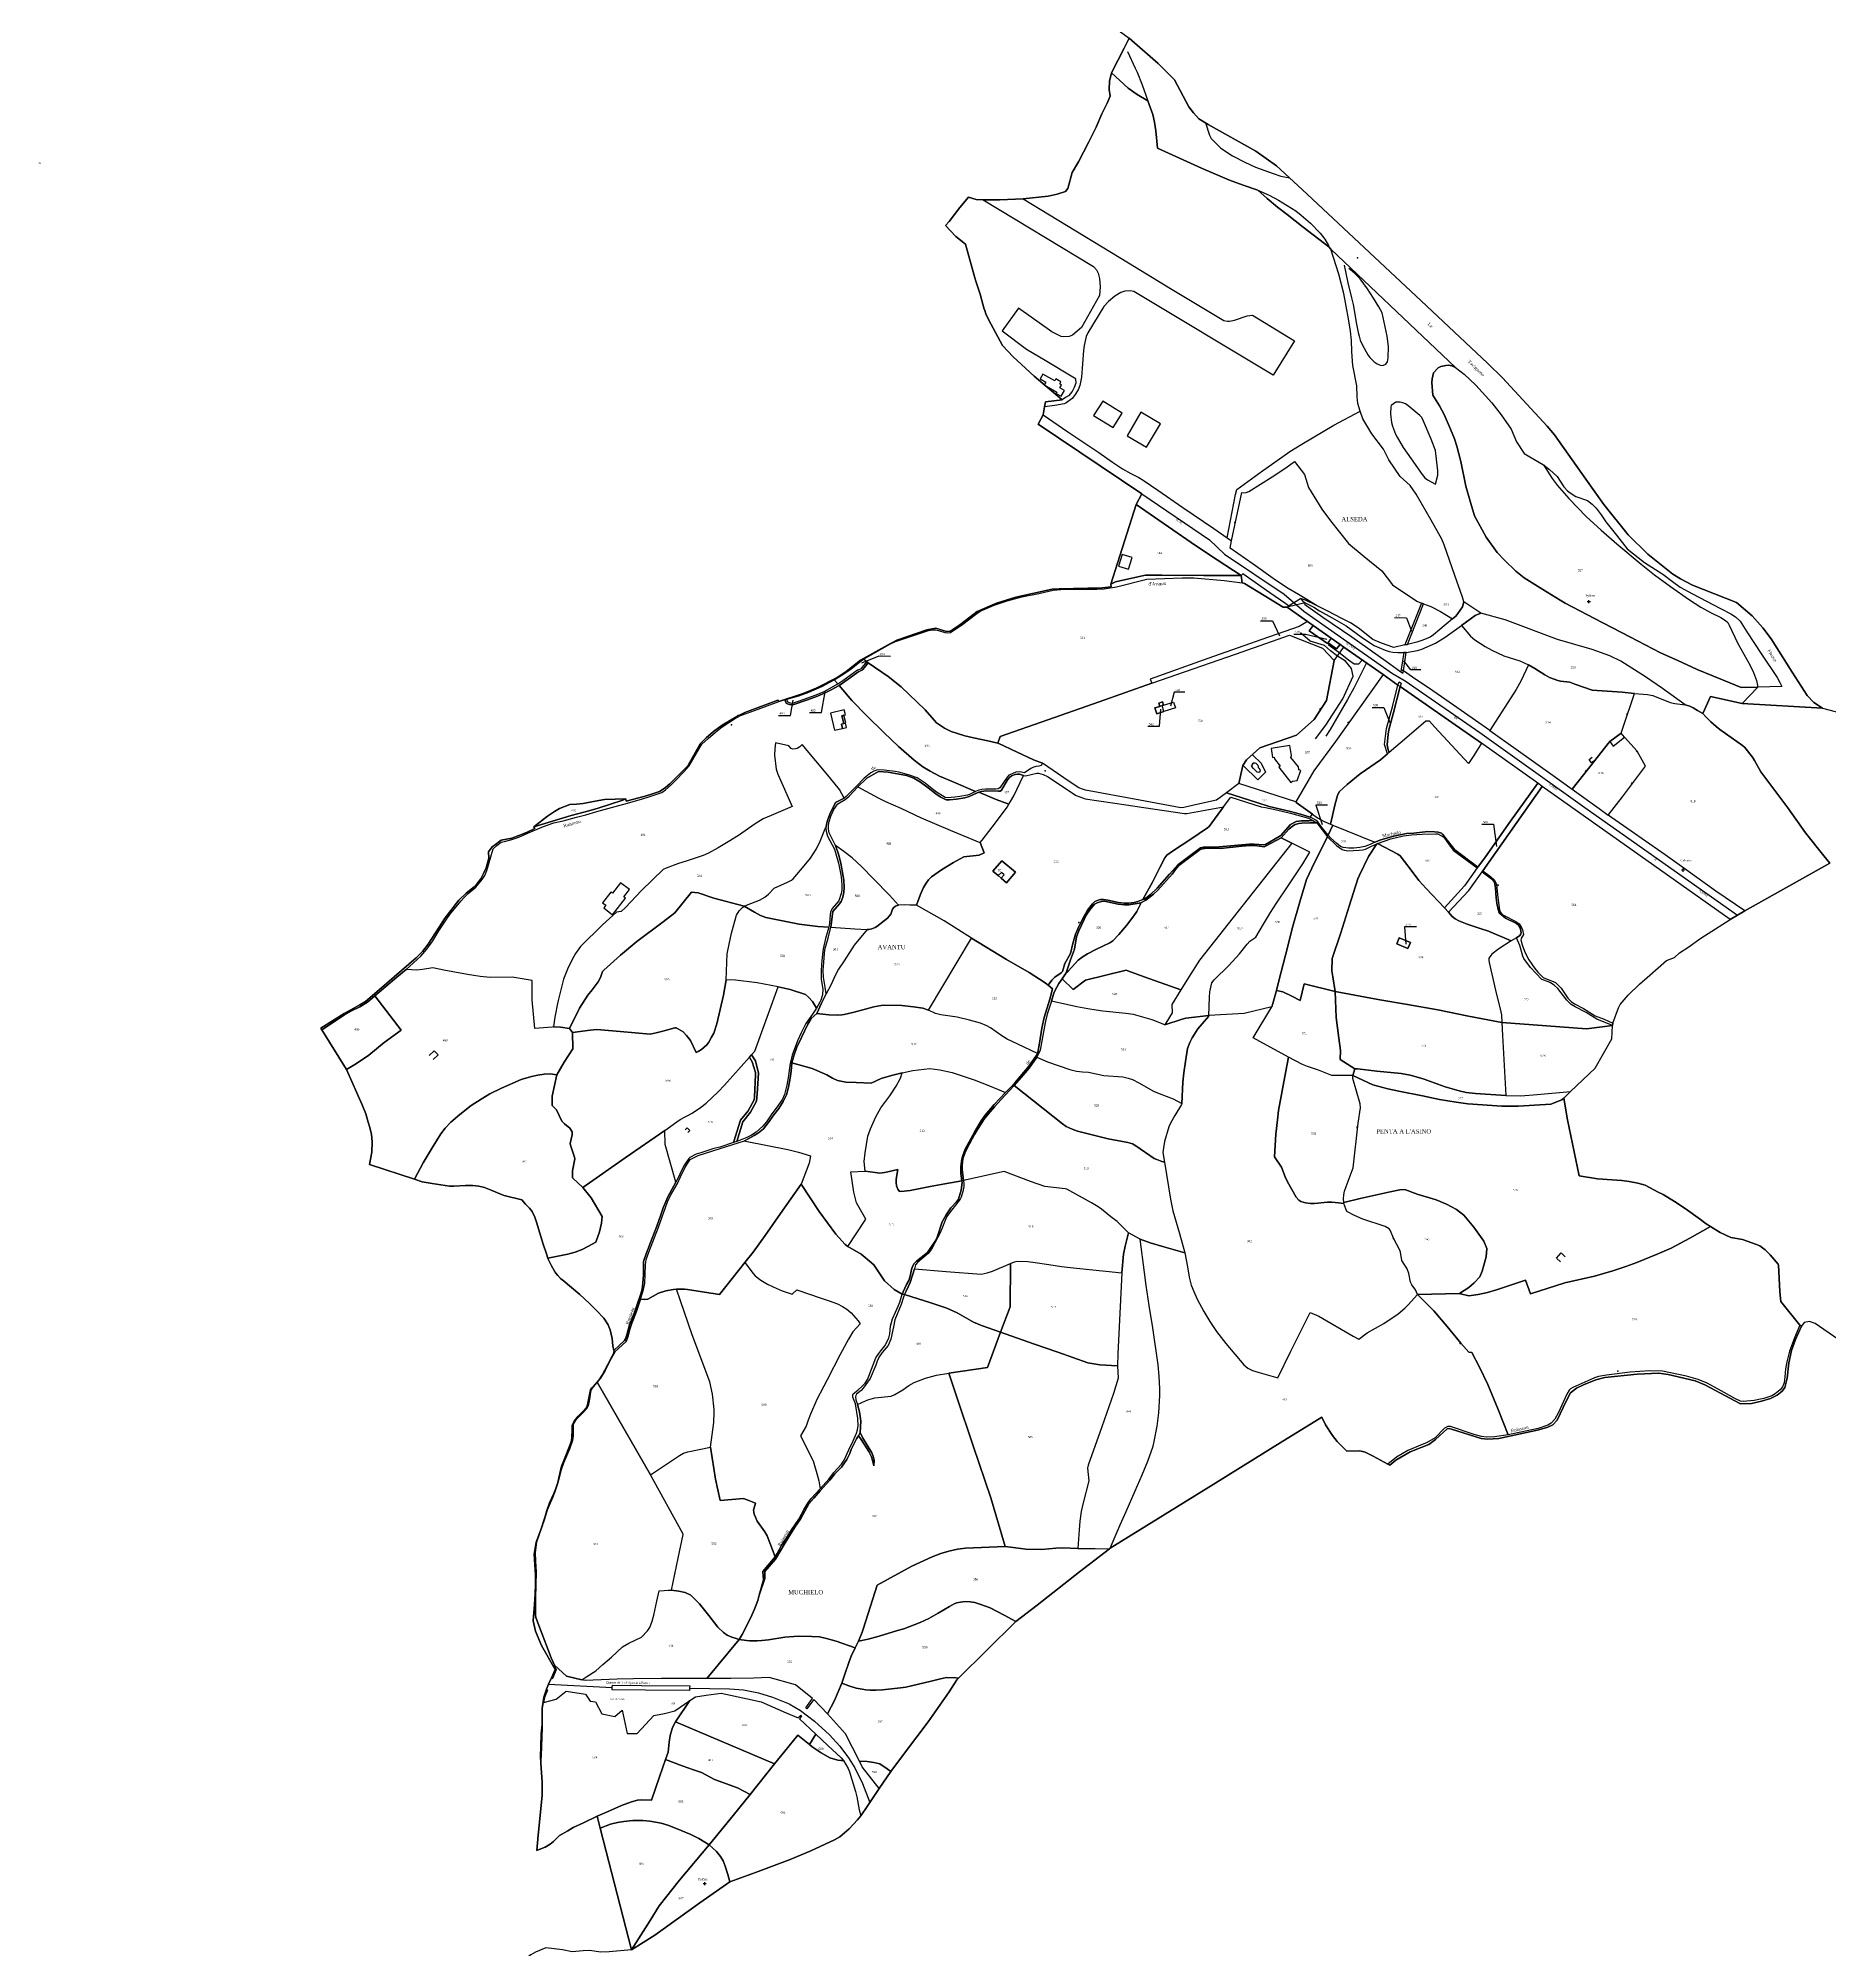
# Model space of a CAD drawing. Extents: x 1208104 to 1212743, y 6150498 to 6153217.
# Drawn here: x 1210068 to 1211725, y 6150745 to 6152512 of the extents above; entities that cross this region are included whole.
import ezdxf

# ---------------------------------------------------------------- set-up
doc = ezdxf.new("R2010")
doc.units = 0
doc.linetypes.add('CONTINU', pattern=[0])
doc.layers.get('0').update_dxf_attribs({"linetype": 'CONTINU'})
for name, color, linetype in [('1FLECHEFL', 7, 'CONTINU'), ('1LIEUDIT', 7, 'CONTINU'), ('1PARCELLE', 7, 'CONTINU'), ('1SECTION', 7, 'CONTINU'), ('1SUBDSECT', 7, 'CONTINU'), ('1TRONFLUV', 7, 'CONTINU'), ('1TROUPARCELLE', 7, 'CONTINU'), ('1ZONCOMM', 7, 'CONTINU'), ('3BATIDUR', 7, 'CONTINU'), ('3BATILEGER', 7, 'CONTINU'), ('3CALVAIRE', 7, 'CONTINU'), ('3CALVAIRETEX', 7, 'CONTINU'), ('3CHEMIN', 7, 'CONTINU'), ('3ENSIMMO', 7, 'CONTINU'), ('3FISCLINE', 7, 'CONTINUOUS'), ('3FLECHEPAR', 7, 'CONTINU'), ('3LIEUDITTEX', 7, 'CONTINU'), ('3MURNONMI', 7, 'CONTINU'), ('3PARCELLETEX', 7, 'CONTINU'), ('3PISCINE', 7, 'CONTINUOUS'), ('3PONT', 7, 'CONTINU'), ('3SENTIER', 7, 'CONTINU'), ('3SNCF', 7, 'CONTINU'), ('3SNCFTEX', 7, 'CONTINU'), ('3TOPOLINE', 7, 'CONTINU'), ('3TRONFLUVTEX', 7, 'CONTINU'), ('3TUNNEL', 7, 'CONTINU'), ('3ZONCOMMTEX', 7, 'CONTINU')]:
    doc.layers.add(name, color=color, linetype=linetype)
doc.styles.get("Standard").update_dxf_attribs({"font": 'Times New Roman'})

# ---------------------------------------------------------------- blocks, each defined once
blk = doc.blocks.new('DETATOPO')
for points in [[(-1.5, 0), (1.5, 0)], [(0, -1.5), (0, 1.5)]]:
    blk.add_lwpolyline(points)
blk = doc.blocks.new('FLECHRU1')
blk.add_point((0, 0))
blk = doc.blocks.new('MURNOMI')
blk.add_line((-0.75, 0.5), (0.75, 0.5))

msp = doc.modelspace()

# ---------------------------------------------------------------- linework, layer by layer
at = {"layer": '1LIEUDIT'}
for points in [[(1211180.3, 6152015.54), (1211151.11, 6152034.61), (1211134.2, 6152046.14), (1211083.18, 6152081.27), (1211088.32, 6152090.98), (1210992.72, 6152155.52), (1210997.18, 6152164.24), (1210998.6, 6152171.57), (1210999.54, 6152176.05), (1211014.95, 6152178.18), (1210988.81, 6152199.99), (1210973.29, 6152214.32), (1210969.57, 6152217.82), (1210959.66, 6152228.39), (1210948.93, 6152248.21), (1210944.4, 6152256.72), (1210942.98, 6152261.56), (1210942.79, 6152262.04), (1210938.85, 6152275.87), (1210934.95, 6152287.95), (1210934.01, 6152290.89), (1210925.42, 6152321.9), (1210916.44, 6152328.97), (1210906.79, 6152339.43), (1210910.16, 6152342.92), (1210920.09, 6152355.82), (1210928.3, 6152365.38), (1210935.35, 6152363.33), (1210941.89, 6152363.06), (1210957.21, 6152362.93), (1210978.78, 6152364.01), (1211001.8, 6152366.54), (1211010.05, 6152368.22), (1211017.96, 6152370.64), (1211019.9, 6152373.38), (1211024.05, 6152388.16), (1211029.81, 6152398.27), (1211039.26, 6152416.19), (1211046.14, 6152430.18), (1211051.36, 6152442.52), (1211056.55, 6152452.37), (1211059.09, 6152458.77), (1211058.4, 6152464.98), (1211058.51, 6152472.86), (1211060.57, 6152480.57), (1211072.18, 6152503.27), (1211076.88, 6152512.48), (1211103.71, 6152489.19), (1211117.21, 6152475.63), (1211118.55, 6152473.89), (1211132.04, 6152449.12), (1211136.1, 6152443.49), (1211141.28, 6152438.05), (1211149.88, 6152432.74), (1211193.98, 6152408.13), (1211213.09, 6152394.49), (1211236.86, 6152372.59), (1211346.65, 6152269.54), (1211408.02, 6152211.87), (1211422.05, 6152198.35), (1211463.36, 6152153.66), (1211470.12, 6152145.64), (1211499.17, 6152104.64), (1211515.71, 6152081.3), (1211538.06, 6152053.32), (1211556.34, 6152035.34), (1211579.49, 6152016.85), (1211586.43, 6152012.6), (1211597.61, 6152006.79), (1211638.43, 6151990.74), (1211652.92, 6151978.22), (1211662.59, 6151967.23), (1211670.32, 6151957.05), (1211689.69, 6151926.14), (1211703.58, 6151904.55), (1211709.88, 6151898.08), (1211717.95, 6151892.94), (1211643.7, 6151897.33), (1211614.35, 6151903.53), (1211607.32, 6151887.91), (1211609.87, 6151884.82), (1211614.5, 6151880.24), (1211619.4, 6151875.99), (1211622.92, 6151873.14), (1211643.79, 6151858.43), (1211646.03, 6151856.57), (1211653.06, 6151847.47), (1211654.95, 6151844.37), (1211660.93, 6151834.06), (1211677.47, 6151811.94), (1211685.79, 6151800.77), (1211702.25, 6151777.49), (1211719.09, 6151756.36), (1211724.59, 6151749.61), (1211646.03, 6151705.49), (1211639.32, 6151701.45), (1211632.53, 6151697.38), (1211458.67, 6151820.59), (1211454.63, 6151823.48), (1211402.69, 6151860.65), (1211327.31, 6151912.8), (1211325.33, 6151914.1), (1211311.69, 6151923.97), (1211275.31, 6151949.36), (1211271.92, 6151951.79), (1211246.79, 6151969.31), (1211241.75, 6151972.99), (1211222.9, 6151986.22), (1211219.24, 6151986.4), (1211201.62, 6151997.19), (1211183.48, 6152008.05), (1211181.25, 6152008.8), (1211180.3, 6152015.54)], [(1211180.3, 6152015.54), (1211181.25, 6152008.8), (1211183.48, 6152008.05), (1211201.62, 6151997.19), (1211219.24, 6151986.4), (1211222.9, 6151986.22), (1211241.75, 6151972.99), (1211246.79, 6151969.31), (1211271.92, 6151951.79), (1211275.31, 6151949.36), (1211311.69, 6151923.97), (1211325.33, 6151914.1), (1211327.31, 6151912.8), (1211402.69, 6151860.65), (1211395.48, 6151849.06), (1211390.45, 6151841.61), (1211359.35, 6151875.28), (1211354.4, 6151880.72), (1211351.09, 6151880.98), (1211333.47, 6151865.77), (1211317.22, 6151851.94), (1211315.61, 6151850.5), (1211309.01, 6151845.13), (1211290.41, 6151832.29), (1211278.19, 6151822.24), (1211271.01, 6151815.5), (1211269.55, 6151811.98), (1211267.26, 6151804.55), (1211262.92, 6151785.69), (1211265.2, 6151784.78), (1211260.7, 6151775.49), (1211260, 6151774.04), (1211254.88, 6151763.62), (1211245.77, 6151744.87), (1211240.79, 6151734.46), (1211234.6, 6151713.82), (1211228.06, 6151691.36), (1211221.28, 6151664.32), (1211215.12, 6151640.79), (1211212.89, 6151631.86), (1211209.72, 6151619.8), (1211208.56, 6151616.8), (1211183.18, 6151610.62), (1211150.38, 6151608.5), (1211150.12, 6151607.78), (1211144.15, 6151601.08), (1211140.33, 6151596.37), (1211134.95, 6151587.96), (1211132.93, 6151583.73), (1211130.85, 6151578.07), (1211128.78, 6151566.04), (1211127.35, 6151555.74), (1211126.4, 6151547), (1211125.44, 6151527.32), (1211125.25, 6151526.34), (1211118.84, 6151516.27), (1211115, 6151509.14), (1211113.48, 6151505.82), (1211109.35, 6151492.26), (1211108.37, 6151486.12), (1211108.03, 6151481.9), (1211109.47, 6151473.04), (1211114.99, 6151438.73), (1211117.12, 6151428.05), (1211123.2, 6151407.03), (1211128.37, 6151389.13), (1211108.96, 6151394.72), (1211096.19, 6151398.54), (1211087, 6151401.93), (1211076.26, 6151407.72), (1211073.06, 6151395.34), (1211071.55, 6151387.83), (1211070.02, 6151370.53), (1211066.37, 6151295.83), (1211065.97, 6151284.72), (1211049.48, 6151285.53), (1211038.6, 6151287.42), (1211010.81, 6151297.16), (1210988.41, 6151304.98), (1210957.9, 6151315.73), (1210940.36, 6151322.07), (1210932.92, 6151325), (1210917.84, 6151333.61), (1210908.26, 6151337.92), (1210893.26, 6151342.99), (1210869.14, 6151350.5), (1210866.88, 6151351.05), (1210859.51, 6151355.27), (1210850.49, 6151363.19), (1210840.63, 6151377.93), (1210832.77, 6151384.96), (1210828.87, 6151387.9), (1210816.52, 6151394.89), (1210814.13, 6151396.72), (1210805.52, 6151406.35), (1210790, 6151427.43), (1210773.55, 6151452.76), (1210754.36, 6151425.65), (1210740.14, 6151405.25), (1210728.99, 6151389.83), (1210721.41, 6151380.16), (1210698.05, 6151350.57), (1210668.27, 6151355.37), (1210665.57, 6151355.66), (1210658.17, 6151355.56), (1210655.29, 6151355.32), (1210648.3, 6151354.11), (1210641.43, 6151351.86), (1210631.67, 6151346.2), (1210628.59, 6151345.88), (1210625, 6151346.43), (1210621.01, 6151334.42), (1210616.75, 6151324.06), (1210615.15, 6151318.56), (1210613.64, 6151312.3), (1210611.72, 6151307.29), (1210601.08, 6151297.57), (1210600.65, 6151298.12), (1210600.22, 6151298.87), (1210599.42, 6151303.17), (1210598.71, 6151309.77), (1210596.75, 6151318.06), (1210596.07, 6151320.25), (1210595.08, 6151322.43), (1210591.09, 6151328.81), (1210583.78, 6151336.18), (1210577.6, 6151342.26), (1210568.75, 6151350.66), (1210553.3, 6151363.5), (1210551.04, 6151365.53), (1210548.44, 6151368.11), (1210546.39, 6151370.79), (1210542.48, 6151377.27), (1210539.66, 6151383.18), (1210539.25, 6151384.36), (1210537.95, 6151388.11), (1210535.02, 6151397.21), (1210528.78, 6151417.66), (1210527.14, 6151422.07), (1210524.64, 6151427.53), (1210522.23, 6151430.42), (1210518.63, 6151434.16), (1210515.12, 6151438.23), (1210498.83, 6151442.18), (1210496.23, 6151443.07), (1210486.81, 6151447.17), (1210480.71, 6151449.51), (1210475.55, 6151450.71), (1210469.86, 6151451.36), (1210463.08, 6151451.53), (1210452.33, 6151450.84), (1210448.35, 6151450.92), (1210432.34, 6151453.23), (1210422.9, 6151454.79), (1210415.99, 6151457.19), (1210374.31, 6151470.96), (1210376.33, 6151482.2), (1210376.66, 6151491.71), (1210376.09, 6151498.47), (1210374.51, 6151505.06), (1210373.15, 6151509.91), (1210370.8, 6151517.64), (1210367.44, 6151526.04), (1210353.14, 6151558.73), (1210330.36, 6151595.39), (1210329.34, 6151596.84), (1210350.77, 6151610.54), (1210365.32, 6151618.48), (1210370.54, 6151621.61), (1210383.65, 6151632.82), (1210417.34, 6151661.84), (1210423.22, 6151667.74), (1210428.61, 6151674.52), (1210435.31, 6151685.2), (1210444.42, 6151698.96), (1210457, 6151715.36), (1210463.67, 6151721.77), (1210471.04, 6151727.8), (1210473.87, 6151730.71), (1210477.34, 6151735.11), (1210479.65, 6151739.83), (1210482.21, 6151745.15), (1210484.64, 6151754.18), (1210484.48, 6151759.93), (1210487.73, 6151764.61), (1210489.51, 6151765.93), (1210495.9, 6151770.67), (1210506.05, 6151772.78), (1210512.53, 6151775.14), (1210519.4, 6151777.96), (1210527.05, 6151781.7), (1210526.3, 6151783.22), (1210538.84, 6151793.02), (1210545.39, 6151797.47), (1210550.09, 6151800.18), (1210559.64, 6151803.73), (1210565.85, 6151804.01), (1210571.93, 6151804.69), (1210583.01, 6151807.02), (1210591.48, 6151808.41), (1210611.29, 6151808.97), (1210611.75, 6151806.88), (1210629.24, 6151811.36), (1210636.03, 6151813.63), (1210642.35, 6151815.97), (1210644.97, 6151817.34), (1210647.86, 6151819.43), (1210651.97, 6151823.05), (1210668.74, 6151839.5), (1210680.2, 6151860.03), (1210685.51, 6151865.44), (1210692.32, 6151871.4), (1210700.46, 6151877.31), (1210713.91, 6151885.33), (1210714.99, 6151885.98), (1210716.31, 6151886.56), (1210721.25, 6151888.76), (1210751.82, 6151900.16), (1210752.72, 6151899.02), (1210775.34, 6151906.37), (1210787.2, 6151911.27), (1210806.79, 6151921.38), (1210815.13, 6151926.65), (1210828.46, 6151937.29), (1210853.2, 6151951.29), (1210861.77, 6151955.65), (1210889.8, 6151965.21), (1210897.89, 6151966.97), (1210903.98, 6151964.93), (1210907.7, 6151963.81), (1210911.66, 6151964.24), (1210920.03, 6151969.89), (1210936.23, 6151982.43), (1210954.13, 6151990.04), (1210972.05, 6151995.7), (1211005.6, 6152002.84), (1211011.93, 6152003.36), (1211051.78, 6152004.15), (1211060.08, 6152005.25), (1211059.7, 6152007.54), (1211083.18, 6152081.27), (1211134.2, 6152046.14), (1211151.11, 6152034.61), (1211180.3, 6152015.54)], [(1211260, 6151774.04), (1211254.88, 6151763.62), (1211245.77, 6151744.87), (1211240.79, 6151734.46), (1211234.6, 6151713.82), (1211228.06, 6151691.36), (1211221.28, 6151664.32), (1211215.12, 6151640.79), (1211212.89, 6151631.86), (1211209.72, 6151619.8), (1211208.56, 6151616.8), (1211183.18, 6151610.62), (1211150.38, 6151608.5), (1211150.12, 6151607.78), (1211144.15, 6151601.08), (1211140.33, 6151596.37), (1211134.95, 6151587.96), (1211132.93, 6151583.73), (1211130.85, 6151578.07), (1211128.78, 6151566.04), (1211127.35, 6151555.74), (1211126.4, 6151547), (1211125.44, 6151527.32), (1211125.25, 6151526.34), (1211118.84, 6151516.27), (1211115, 6151509.14), (1211113.48, 6151505.82), (1211109.35, 6151492.26), (1211108.37, 6151486.12), (1211108.03, 6151481.9), (1211109.47, 6151473.04), (1211114.99, 6151438.73), (1211117.12, 6151428.05), (1211123.2, 6151407.03), (1211128.37, 6151389.13), (1211108.96, 6151394.72), (1211096.19, 6151398.54), (1211087, 6151401.93), (1211076.26, 6151407.72), (1211073.06, 6151395.34), (1211071.55, 6151387.83), (1211070.02, 6151370.53), (1211066.37, 6151295.83), (1211065.97, 6151284.72), (1211049.48, 6151285.53), (1211038.6, 6151287.42), (1211010.81, 6151297.16), (1210988.41, 6151304.98), (1210957.9, 6151315.73), (1210945.87, 6151283.05), (1210910.08, 6151277.93), (1210917.3, 6151255.63), (1210932.48, 6151210.7), (1210948.77, 6151162.62), (1210962.11, 6151117.63), (1210972.07, 6151116.29), (1210981.34, 6151115.13), (1210996.12, 6151114.81), (1211008.8, 6151116.06), (1211015.37, 6151116.21), (1211029.23, 6151115.68), (1211045.4, 6151115.67), (1211058.64, 6151115.54), (1211059.18, 6151115.89), (1211154.41, 6151175.04), (1211216.24, 6151213.57), (1211254.95, 6151237.16), (1211258.24, 6151230.19), (1211264.83, 6151220.09), (1211269.05, 6151214.62), (1211277.97, 6151205.64), (1211289.96, 6151206.11), (1211294.88, 6151204.93), (1211302.41, 6151201.21), (1211316.03, 6151193.7), (1211317.75, 6151192.86), (1211323.2, 6151197.44), (1211336.57, 6151205.18), (1211346.81, 6151209.06), (1211353.8, 6151211.97), (1211360.02, 6151216.43), (1211370.75, 6151226.35), (1211372.57, 6151226.57), (1211374.9, 6151226.17), (1211402.24, 6151217.36), (1211407.96, 6151216.82), (1211418.66, 6151217.39), (1211455.47, 6151225.31), (1211463.84, 6151227.86), (1211468.53, 6151230.09), (1211472.64, 6151234.42), (1211480.77, 6151251.91), (1211484.89, 6151259.75), (1211490.33, 6151264.08), (1211496.85, 6151267.2), (1211508.36, 6151271.65), (1211516.63, 6151273.76), (1211546.44, 6151276.9), (1211566.64, 6151277.76), (1211575.13, 6151276.59), (1211600.25, 6151270.85), (1211609.09, 6151266.97), (1211642.15, 6151249.63), (1211652.16, 6151249.85), (1211661.34, 6151251.95), (1211669.71, 6151254.51), (1211675.86, 6151257.65), (1211680.52, 6151261.13), (1211683.1, 6151264.58), (1211685.13, 6151273.09), (1211686.72, 6151287.55), (1211689.23, 6151298.75), (1211692.91, 6151308.95), (1211698.45, 6151321.25), (1211696.88, 6151322.12), (1211679.29, 6151343.99), (1211678.39, 6151353.17), (1211677.26, 6151377.95), (1211677.03, 6151378.74), (1211669.45, 6151387.38), (1211664.73, 6151391.87), (1211660, 6151395.52), (1211656.95, 6151396.89), (1211643.82, 6151401.48), (1211633.12, 6151403.43), (1211623.24, 6151408.02), (1211614.18, 6151413.41), (1211610.29, 6151416.07), (1211605.02, 6151419.97), (1211591.02, 6151430.05), (1211580.94, 6151436.76), (1211570.5, 6151443.08), (1211565.89, 6151445.41), (1211553.97, 6151451.63), (1211547.04, 6151453.7), (1211539.15, 6151455.17), (1211532.3, 6151456.16), (1211509.73, 6151457.57), (1211492.85, 6151460.26), (1211482.09, 6151512.23), (1211478.83, 6151532.35), (1211484.83, 6151538.21), (1211507.54, 6151559.82), (1211523.2, 6151587.17), (1211523.79, 6151599.52), (1211524.14, 6151601.46), (1211529.13, 6151615.85), (1211530.71, 6151618.74), (1211538.16, 6151627.41), (1211548.51, 6151637.77), (1211558.22, 6151646), (1211573.66, 6151659.53), (1211580.89, 6151662.16), (1211585.72, 6151666.59), (1211593.29, 6151671.52), (1211605.24, 6151680.13), (1211632.53, 6151697.38), (1211458.67, 6151820.59), (1211454.63, 6151823.48), (1211402.69, 6151860.65), (1211395.48, 6151849.06), (1211390.45, 6151841.61), (1211359.35, 6151875.28), (1211354.4, 6151880.72), (1211351.09, 6151880.98), (1211333.47, 6151865.77), (1211317.22, 6151851.94), (1211315.61, 6151850.5), (1211309.01, 6151845.13), (1211290.41, 6151832.29), (1211278.19, 6151822.24), (1211271.01, 6151815.5), (1211269.55, 6151811.98), (1211267.26, 6151804.55), (1211262.92, 6151785.69), (1211265.2, 6151784.78), (1211260.7, 6151775.49), (1211260, 6151774.04)], [(1210866.88, 6151351.05), (1210869.14, 6151350.5), (1210893.26, 6151342.99), (1210908.26, 6151337.92), (1210917.84, 6151333.61), (1210932.92, 6151325), (1210940.36, 6151322.07), (1210957.9, 6151315.73), (1210945.87, 6151283.05), (1210910.08, 6151277.93), (1210917.3, 6151255.63), (1210932.48, 6151210.7), (1210948.77, 6151162.62), (1210962.11, 6151117.63), (1210972.07, 6151116.29), (1210981.34, 6151115.13), (1210996.12, 6151114.81), (1211008.8, 6151116.06), (1211015.37, 6151116.21), (1211029.23, 6151115.68), (1211045.4, 6151115.67), (1211058.64, 6151115.54), (1211030.85, 6151094.17), (1210991.8, 6151063.34), (1210971.9, 6151048.04), (1210945.15, 6151021.71), (1210919.03, 6150995.93), (1210917.47, 6150994.19), (1210910.18, 6150983.16), (1210890.8, 6150955.47), (1210869.92, 6150927.71), (1210856.49, 6150909.45), (1210845.73, 6150893.59), (1210837.06, 6150880.76), (1210834.57, 6150877.24), (1210828.54, 6150868.4), (1210825.41, 6150864.74), (1210817.69, 6150856.37), (1210809.09, 6150849.15), (1210804.39, 6150846.16), (1210782.47, 6150836.06), (1210763.19, 6150828.05), (1210731.19, 6150815.94), (1210707.58, 6150807.51), (1210679.83, 6150788.04), (1210638.26, 6150758.12), (1210616.51, 6150744.59), (1210587.7, 6150857.06), (1210584.83, 6150868.07), (1210572.25, 6150862.05), (1210562.51, 6150857.59), (1210557.58, 6150854.55), (1210550.07, 6150850.37), (1210544.3, 6150844.78), (1210541.46, 6150842.36), (1210536.76, 6150839.58), (1210531.04, 6150837.19), (1210528.95, 6150836.45), (1210530.24, 6150850.46), (1210534.02, 6150887.31), (1210534.01, 6150899.55), (1210532.85, 6150917.28), (1210532.55, 6150923.63), (1210532.71, 6150932.25), (1210533.13, 6150944.22), (1210533.95, 6150953.07), (1210533.95, 6150959.72), (1210534.03, 6150967.66), (1210535.42, 6150978.23), (1210537.86, 6150985.62), (1210539.95, 6150990.22), (1210542.47, 6150996.02), (1210545.84, 6151003.73), (1210533.29, 6151026), (1210527.72, 6151039.22), (1210525.61, 6151048.93), (1210526.73, 6151064.02), (1210527.34, 6151073.83), (1210527.74, 6151082.12), (1210527.73, 6151091.28), (1210526.65, 6151110.43), (1210528.29, 6151121.52), (1210531.05, 6151129.01), (1210533.89, 6151136.29), (1210534.9, 6151139.78), (1210536.37, 6151144.45), (1210538.34, 6151150.98), (1210540.73, 6151157.97), (1210544.74, 6151166.55), (1210546.65, 6151171.16), (1210548.43, 6151176.6), (1210549.47, 6151181.09), (1210550.77, 6151187.72), (1210551.99, 6151191.85), (1210553.96, 6151196.96), (1210559.92, 6151211.81), (1210561.01, 6151215.6), (1210561.47, 6151218.67), (1210561.85, 6151225.32), (1210561.77, 6151229.86), (1210563.59, 6151233.61), (1210567.16, 6151238.03), (1210571.4, 6151242.06), (1210574.82, 6151246.02), (1210575.84, 6151248.45), (1210576.64, 6151251.73), (1210578.55, 6151262.31), (1210579.96, 6151264.26), (1210586.59, 6151271.66), (1210589.4, 6151276.12), (1210594.72, 6151285.92), (1210597.82, 6151291.76), (1210599.67, 6151295.1), (1210600.65, 6151298.12), (1210601.08, 6151297.57), (1210611.72, 6151307.29), (1210613.64, 6151312.3), (1210615.15, 6151318.56), (1210616.75, 6151324.06), (1210621.01, 6151334.42), (1210625, 6151346.43), (1210628.59, 6151345.88), (1210631.67, 6151346.2), (1210641.43, 6151351.86), (1210648.3, 6151354.11), (1210655.29, 6151355.32), (1210658.17, 6151355.56), (1210665.57, 6151355.66), (1210668.27, 6151355.37), (1210698.05, 6151350.57), (1210721.41, 6151380.16), (1210728.99, 6151389.83), (1210740.14, 6151405.25), (1210754.36, 6151425.65), (1210773.55, 6151452.76), (1210790, 6151427.43), (1210805.52, 6151406.35), (1210814.13, 6151396.72), (1210816.52, 6151394.89), (1210828.87, 6151387.9), (1210832.77, 6151384.96), (1210840.63, 6151377.93), (1210850.49, 6151363.19), (1210859.51, 6151355.27), (1210866.88, 6151351.05)]]:
    msp.add_lwpolyline(points, close=True, dxfattribs=at)
at = {"layer": '1PARCELLE'}
for points in [[(1210942.79, 6152262.04), (1210942.98, 6152261.56), (1210944.4, 6152256.72), (1210948.93, 6152248.21), (1210959.66, 6152228.39), (1210969.57, 6152217.82), (1210973.29, 6152214.32), (1210988.81, 6152199.99), (1211014.95, 6152178.18), (1210999.54, 6152176.05), (1210998.6, 6152171.57), (1210997.18, 6152164.24), (1211019.99, 6152148.51), (1211048.72, 6152129.22), (1211061.3, 6152120.52), (1211070.58, 6152114.36), (1211078.31, 6152109.77), (1211085.82, 6152106.12), (1211089.71, 6152103.78), (1211103.28, 6152094.57), (1211126.45, 6152078.5), (1211155.12, 6152058.95), (1211167.48, 6152050.31), (1211171.44, 6152047.61), (1211180.97, 6152092.33), (1211182.94, 6152091.92), (1211184.95, 6152092.21), (1211187.28, 6152093.37), (1211209.08, 6152106.97), (1211221.71, 6152115.16), (1211229.64, 6152121.16), (1211238.92, 6152108.94), (1211242.49, 6152096.87), (1211255.01, 6152076.88), (1211262.86, 6152066.09), (1211279.57, 6152045.22), (1211294.15, 6152033.07), (1211310.36, 6152019.8), (1211320.24, 6152007.02), (1211342.77, 6151991.9), (1211347.11, 6151990.13), (1211349, 6151989.42), (1211355.62, 6151986.81), (1211364.59, 6151982.24), (1211375.6, 6151975.48), (1211378.75, 6151978.05), (1211380.73, 6151980.5), (1211384.86, 6151986.55), (1211386.19, 6151991.26), (1211384.95, 6151995.63), (1211377.99, 6152015.7), (1211368.11, 6152044), (1211365.95, 6152049.1), (1211355.98, 6152066.71), (1211342.07, 6152090.93), (1211336.61, 6152098.68), (1211327.22, 6152107.08), (1211316.98, 6152122.51), (1211311.91, 6152132.33), (1211301.16, 6152146.64), (1211292.81, 6152160.53), (1211290.45, 6152167.55), (1211288.33, 6152174.55), (1211287.71, 6152180.91), (1211287.18, 6152190.92), (1211283.68, 6152209.7), (1211283.28, 6152213.79), (1211282.74, 6152222.71), (1211282.32, 6152232.9), (1211281.39, 6152241.71), (1211279.72, 6152253.1), (1211275.18, 6152276.34), (1211270.51, 6152294.14), (1211263.14, 6152317.43), (1211261.47, 6152319.42), (1211237.57, 6152337.64), (1211223, 6152349.57), (1211214.06, 6152356.22), (1211204.39, 6152364.29), (1211195.74, 6152372.1), (1211182.13, 6152376.65), (1211169.42, 6152381.16), (1211143.77, 6152392.33), (1211102.96, 6152410.78), (1211101.38, 6152426.86), (1211100.31, 6152434.85), (1211098.55, 6152441.92), (1211094.12, 6152454.45), (1211084.2, 6152460.3), (1211075.76, 6152466.35), (1211060.57, 6152480.57), (1211058.51, 6152472.86), (1211058.4, 6152464.98), (1211059.09, 6152458.77), (1211056.55, 6152452.37), (1211051.36, 6152442.52), (1211046.14, 6152430.18), (1211039.26, 6152416.19), (1211029.81, 6152398.27), (1211024.05, 6152388.16), (1211019.9, 6152373.38), (1211017.96, 6152370.64), (1211010.05, 6152368.22), (1211001.8, 6152366.54), (1210978.78, 6152364.01), (1210957.21, 6152362.93), (1210941.89, 6152363.06), (1210935.35, 6152363.33), (1210928.3, 6152365.38), (1210920.09, 6152355.82), (1210910.16, 6152342.92), (1210906.79, 6152339.43), (1210916.44, 6152328.97), (1210925.42, 6152321.9), (1210934.01, 6152290.89), (1210934.95, 6152287.95), (1210938.85, 6152275.87), (1210942.79, 6152262.04)], [(1211369.53, 6152209.93), (1211371.91, 6152210.11), (1211375.13, 6152209.6), (1211378.62, 6152207.96), (1211386.57, 6152201.67), (1211397.19, 6152191.62), (1211411.96, 6152175.17), (1211420.83, 6152164.09), (1211429.99, 6152150.83), (1211434.79, 6152139.06), (1211442.07, 6152128.44), (1211459.94, 6152117.8), (1211467.84, 6152105.39), (1211472.39, 6152099.22), (1211483.36, 6152086.93), (1211499.48, 6152070.14), (1211513.17, 6152057.4), (1211527.71, 6152044.94), (1211550.06, 6152026.16), (1211562.63, 6152016.25), (1211577.38, 6152005.29), (1211595.04, 6151993.05), (1211605.32, 6151986.31), (1211614.37, 6151981.41), (1211623.86, 6151976.6), (1211628.13, 6151973.93), (1211630.19, 6151972.02), (1211631.67, 6151969.7), (1211634.12, 6151964.3), (1211639.71, 6151952.68), (1211650.74, 6151933.04), (1211654.21, 6151925.78), (1211656.74, 6151918.52), (1211658.22, 6151912.38), (1211642.74, 6151912.04), (1211632.21, 6151916.23), (1211601.97, 6151928.7), (1211583.99, 6151936.83), (1211568.01, 6151944.17), (1211539.67, 6151958.95), (1211506.96, 6151975.84), (1211479.89, 6151989.99), (1211475.15, 6151992.7), (1211459.38, 6152002.53), (1211442.05, 6152013.53), (1211434.34, 6152019.53), (1211423.59, 6152030.02), (1211417.11, 6152036.86), (1211406.84, 6152050.94), (1211396.16, 6152070.89), (1211392.65, 6152082.11), (1211388.18, 6152098.26), (1211383.37, 6152121.03), (1211379.63, 6152135.12), (1211377.61, 6152141.92), (1211373.87, 6152150.96), (1211367.9, 6152164.6), (1211363.77, 6152172.61), (1211357.43, 6152182.47), (1211356.64, 6152194.18), (1211356.99, 6152197.34), (1211358.19, 6152203.15), (1211362.58, 6152207.5), (1211364.89, 6152208.87), (1211369.53, 6152209.93)], [(1211347.11, 6151990.13), (1211331.66, 6151951.33), (1211321.63, 6151948.99), (1211310.16, 6151953.06), (1211302.17, 6151956.32), (1211288.57, 6151967.11), (1211281.51, 6151971.72), (1211273.39, 6151975.95), (1211260.41, 6151982.46), (1211249.98, 6151987.82), (1211240.91, 6151993.52), (1211233.24, 6151998.03), (1211223.71, 6152003.66), (1211217.64, 6152007.43), (1211209.83, 6152012.67), (1211191.34, 6152025.95), (1211170.08, 6152041.01), (1211171.44, 6152047.61), (1211180.97, 6152092.33), (1211182.94, 6152091.92), (1211184.95, 6152092.21), (1211187.28, 6152093.37), (1211209.08, 6152106.97), (1211221.71, 6152115.16), (1211229.64, 6152121.16), (1211238.92, 6152108.94), (1211242.49, 6152096.87), (1211255.01, 6152076.88), (1211262.86, 6152066.09), (1211279.57, 6152045.22), (1211294.15, 6152033.07), (1211310.36, 6152019.8), (1211320.24, 6152007.02), (1211342.77, 6151991.9), (1211347.11, 6151990.13)], [(1211083.18, 6152081.27), (1211059.7, 6152007.54), (1211064, 6152009.72), (1211081.99, 6152013.84), (1211091.83, 6152016.03), (1211107.05, 6152015.97), (1211145.71, 6152015.69), (1211180.3, 6152015.54), (1211151.11, 6152034.61), (1211134.2, 6152046.14), (1211083.18, 6152081.27)], [(1210834.16, 6151935.84), (1210831.09, 6151938.09), (1210855.3, 6151951.93), (1210860.77, 6151954.51), (1210891.07, 6151964.57), (1210895.14, 6151965.26), (1210898.09, 6151965.32), (1210900.54, 6151964.62), (1210906.43, 6151962.82), (1210909.06, 6151962.63), (1210911.68, 6151963), (1210922.98, 6151970.6), (1210935.93, 6151980.57), (1210938.83, 6151982.49), (1210952.01, 6151988.08), (1210963.9, 6151992.28), (1210977.56, 6151996), (1210993.19, 6151998.9), (1211006.53, 6152001.92), (1211013.49, 6152002.5), (1211025.15, 6152002.91), (1211046.99, 6152002.92), (1211053.49, 6152003.28), (1211065.12, 6152005.13), (1211092.98, 6152012.27), (1211125.75, 6152013.29), (1211136.53, 6152013.32), (1211164.5, 6152011.1), (1211181.25, 6152008.8), (1211183.48, 6152008.05), (1211201.62, 6151997.19), (1211219.24, 6151986.4), (1211222.9, 6151986.22), (1211241.75, 6151972.99), (1211234.1, 6151968.56), (1211199.38, 6151956.3), (1211149.54, 6151938.77), (1211096.31, 6151919.86), (1211097.6, 6151915.86), (1211049.09, 6151898.84), (1211001.67, 6151882.13), (1210957.5, 6151866.76), (1210955.2, 6151860.55), (1210946.12, 6151862.79), (1210932.87, 6151865.52), (1210924.84, 6151867.25), (1210918.13, 6151869.33), (1210912.09, 6151871.44), (1210906.13, 6151874.4), (1210898.74, 6151879.27), (1210896.3, 6151881.72), (1210888.18, 6151891.3), (1210865.99, 6151912.51), (1210854.03, 6151922.23), (1210835.5, 6151934.88), (1210834.16, 6151935.84)], [(1211334.05, 6151951.86), (1211349, 6151989.42), (1211347.11, 6151990.13), (1211331.66, 6151951.33), (1211334.05, 6151951.86)], [(1211334.05, 6151951.86), (1211349, 6151989.42), (1211355.62, 6151986.81), (1211364.59, 6151982.24), (1211375.6, 6151975.48), (1211358.14, 6151960.65), (1211354.99, 6151958.65), (1211348.16, 6151955.66), (1211342.61, 6151953.88), (1211334.05, 6151951.86)], [(1211544.01, 6151906.53), (1211556.2, 6151905.42), (1211560.94, 6151904.52), (1211577.03, 6151898.09), (1211581.35, 6151897.33), (1211590.88, 6151896.06), (1211569.98, 6151911.12), (1211554.16, 6151921.84), (1211531.35, 6151936.47), (1211521.25, 6151941.14), (1211504.75, 6151947.06), (1211472.78, 6151956.28), (1211424.5, 6151974.6), (1211401.87, 6151980.86), (1211396.68, 6151978.45), (1211384.13, 6151969.19), (1211392.43, 6151959.49), (1211396.27, 6151956.04), (1211405.9, 6151949.9), (1211412.03, 6151946.52), (1211423.18, 6151941.4), (1211437.93, 6151936.73), (1211446.16, 6151932.88), (1211451.89, 6151929.63), (1211460.98, 6151923.75), (1211465.29, 6151921.38), (1211473.09, 6151918.57), (1211475.76, 6151917.77), (1211484.34, 6151917), (1211488.77, 6151915.06), (1211504.99, 6151909.62), (1211532.66, 6151907.66), (1211544.01, 6151906.53)], [(1211086.6, 6151807.65), (1211036.49, 6151816.97), (1211033.66, 6151817.84), (1211030.19, 6151819.28), (1211025.83, 6151821.88), (1211016.23, 6151828.48), (1210996.7, 6151841.92), (1210988.43, 6151845.14), (1210977.72, 6151849.91), (1210967.98, 6151854.65), (1210960.37, 6151858.41), (1210955.2, 6151860.55), (1210957.5, 6151866.76), (1211001.67, 6151882.13), (1211049.09, 6151898.84), (1211097.6, 6151915.86), (1211174.98, 6151942.83), (1211225.1, 6151960.38), (1211255.51, 6151948.36), (1211266.17, 6151937.04), (1211259.08, 6151900.09), (1211247.83, 6151882.5), (1211231.48, 6151867.81), (1211197.7, 6151856.24), (1211185.23, 6151845.13), (1211181.83, 6151839.89), (1211178.09, 6151823.32), (1211166.83, 6151814.72), (1211157.65, 6151807.87), (1211139.36, 6151803.81), (1211127.26, 6151801.02), (1211124.5, 6151800.6), (1211086.6, 6151807.65)], [(1211241.75, 6151972.99), (1211234.1, 6151968.56), (1211199.38, 6151956.3), (1211149.54, 6151938.77), (1211096.31, 6151919.86), (1211097.6, 6151915.86), (1211174.98, 6151942.83), (1211225.1, 6151960.38), (1211255.51, 6151948.36), (1211266.17, 6151937.04), (1211275.31, 6151949.36), (1211271.92, 6151951.79), (1211268.47, 6151947.74), (1211260.63, 6151953.41), (1211260.02, 6151952.59), (1211243.15, 6151964.48), (1211246.79, 6151969.31), (1211241.75, 6151972.99)], [(1211271.92, 6151951.79), (1211268.47, 6151947.74), (1211260.63, 6151953.41), (1211260.02, 6151952.59), (1211243.15, 6151964.48), (1211246.79, 6151969.31), (1211271.92, 6151951.79)], [(1211384.13, 6151969.19), (1211392.43, 6151959.49), (1211396.27, 6151956.04), (1211405.9, 6151949.9), (1211412.03, 6151946.52), (1211423.18, 6151941.4), (1211437.93, 6151936.73), (1211446.16, 6151932.88), (1211439.2, 6151918.45), (1211434.62, 6151910.04), (1211410.25, 6151872.24), (1211396.96, 6151881.52), (1211376.59, 6151895.65), (1211357.56, 6151908.79), (1211338.84, 6151921.56), (1211330.41, 6151927.42), (1211332.97, 6151944.42), (1211343.47, 6151946.3), (1211347.43, 6151947.4), (1211360.15, 6151952.85), (1211369.06, 6151958.68), (1211384.13, 6151969.19)], [(1211178.09, 6151823.32), (1211181.83, 6151839.89), (1211185.23, 6151845.13), (1211197.7, 6151856.24), (1211231.48, 6151867.81), (1211247.83, 6151882.5), (1211259.08, 6151900.09), (1211266.17, 6151937.04), (1211275.31, 6151949.36), (1211311.69, 6151923.97), (1211267.49, 6151861.96), (1211247.4, 6151835), (1211230.8, 6151806.33), (1211178.09, 6151823.32)], [(1211330.41, 6151927.42), (1211332.97, 6151944.42), (1211330.86, 6151944.48), (1211328.33, 6151928.86), (1211330.41, 6151927.42)], [(1210807.29, 6151915.4), (1210812, 6151918.36), (1210825.67, 6151928.27), (1210828.79, 6151929.25), (1210834.16, 6151935.84), (1210835.5, 6151934.88), (1210830.57, 6151928.61), (1210829.72, 6151927.97), (1210826.74, 6151926.71), (1210816.91, 6151919.79), (1210808.6, 6151913.84), (1210801.05, 6151909.69), (1210795.78, 6151907.07), (1210788.54, 6151903.98), (1210779.42, 6151900.46), (1210765.86, 6151895.84), (1210762.82, 6151896.18), (1210760.71, 6151896.9), (1210759.58, 6151897.66), (1210759, 6151899.04), (1210758.8, 6151900.36), (1210758.82, 6151900.76), (1210760.23, 6151901.16), (1210760.2, 6151900.27), (1210760.9, 6151898.76), (1210763.34, 6151897.74), (1210765.35, 6151897.41), (1210771.09, 6151899.28), (1210787.19, 6151905.18), (1210794.82, 6151908.4), (1210802.34, 6151912.57), (1210807.29, 6151915.4)], [(1210807.29, 6151915.4), (1210812, 6151918.36), (1210825.67, 6151928.27), (1210828.79, 6151929.25), (1210834.16, 6151935.84), (1210831.09, 6151938.09), (1210827.65, 6151935.64), (1210819.29, 6151928.93), (1210812.96, 6151924.58), (1210805.52, 6151920.04), (1210803.98, 6151919.22), (1210807.29, 6151915.4)], [(1210835.5, 6151934.88), (1210854.03, 6151922.23), (1210865.99, 6151912.51), (1210888.18, 6151891.3), (1210896.3, 6151881.72), (1210898.74, 6151879.27), (1210906.13, 6151874.4), (1210912.09, 6151871.44), (1210918.13, 6151869.33), (1210924.84, 6151867.25), (1210932.87, 6151865.52), (1210946.12, 6151862.79), (1210955.2, 6151860.55), (1210960.37, 6151858.41), (1210967.98, 6151854.65), (1210977.72, 6151849.91), (1210988.43, 6151845.14), (1210996.7, 6151841.92), (1210995.24, 6151839.75), (1210993.38, 6151839.29), (1210990.42, 6151838.96), (1210987.65, 6151837.93), (1210985.71, 6151837.02), (1210979.96, 6151833.01), (1210975.55, 6151833.94), (1210971.85, 6151833.55), (1210968.42, 6151832.29), (1210965.54, 6151830.85), (1210963.94, 6151829.11), (1210957.1, 6151819.24), (1210955.49, 6151818.17), (1210953.39, 6151817.9), (1210943.78, 6151817.95), (1210940.4, 6151817.52), (1210937.71, 6151816.9), (1210934.75, 6151815.91), (1210914.58, 6151824.34), (1210901.32, 6151829.98), (1210892.6, 6151834.54), (1210885.91, 6151838.53), (1210877.87, 6151844.66), (1210863.51, 6151857.42), (1210850.04, 6151870.48), (1210833.98, 6151886.24), (1210820.24, 6151900.1), (1210808.6, 6151913.84), (1210816.91, 6151919.79), (1210826.74, 6151926.71), (1210829.72, 6151927.97), (1210830.57, 6151928.61), (1210835.5, 6151934.88)], [(1211311.69, 6151923.97), (1211267.49, 6151861.96), (1211247.4, 6151835), (1211230.8, 6151806.33), (1211231.27, 6151805.65), (1211246.19, 6151794.83), (1211250.86, 6151791.57), (1211256.57, 6151788.32), (1211262.92, 6151785.69), (1211267.26, 6151804.55), (1211269.55, 6151811.98), (1211271.01, 6151815.5), (1211278.19, 6151822.24), (1211290.41, 6151832.29), (1211309.01, 6151845.13), (1211315.61, 6151850.5), (1211313.01, 6151859.14), (1211314.7, 6151874.03), (1211320.62, 6151895.36), (1211325.33, 6151914.1), (1211311.69, 6151923.97)], [(1211531.7, 6151869.85), (1211533.39, 6151874.41), (1211544.01, 6151906.53), (1211532.66, 6151907.66), (1211504.99, 6151909.62), (1211488.77, 6151915.06), (1211484.34, 6151917), (1211475.76, 6151917.77), (1211473.09, 6151918.57), (1211465.29, 6151921.38), (1211460.98, 6151923.75), (1211451.89, 6151929.63), (1211446.16, 6151932.88), (1211439.2, 6151918.45), (1211434.62, 6151910.04), (1211410.25, 6151872.24), (1211434.67, 6151854.9), (1211468.85, 6151830.61), (1211486.47, 6151817.92), (1211507.35, 6151844.59), (1211519.66, 6151860.34), (1211521.17, 6151861.91), (1211531.7, 6151869.85)], [(1210758.82, 6151900.76), (1210758.8, 6151900.36), (1210759, 6151899.04), (1210759.58, 6151897.66), (1210760.71, 6151896.9), (1210762.82, 6151896.18), (1210765.86, 6151895.84), (1210779.42, 6151900.46), (1210788.54, 6151903.98), (1210795.78, 6151907.07), (1210801.05, 6151909.69), (1210808.6, 6151913.84), (1210820.24, 6151900.1), (1210833.98, 6151886.24), (1210850.04, 6151870.48), (1210863.51, 6151857.42), (1210877.87, 6151844.66), (1210885.91, 6151838.53), (1210892.6, 6151834.54), (1210901.32, 6151829.98), (1210914.58, 6151824.34), (1210934.75, 6151815.91), (1210929.1, 6151813.02), (1210927.21, 6151812.42), (1210920.32, 6151811.14), (1210915.41, 6151810.45), (1210908.89, 6151809.84), (1210906.57, 6151810.4), (1210897.59, 6151815.86), (1210888.01, 6151823.53), (1210880.61, 6151828.52), (1210872.86, 6151831.13), (1210863.76, 6151833.72), (1210860.39, 6151834.37), (1210850.09, 6151835.66), (1210844.15, 6151835.87), (1210840.63, 6151834.53), (1210837.83, 6151833.05), (1210831.83, 6151828.11), (1210824.17, 6151820.56), (1210815.14, 6151811.15), (1210813.33, 6151809.75), (1210808.86, 6151817.77), (1210799.61, 6151829.21), (1210774.31, 6151859.42), (1210772.19, 6151857.11), (1210769.84, 6151855.72), (1210768.36, 6151855.3), (1210765.83, 6151855.05), (1210764.13, 6151855.51), (1210762.03, 6151857.95), (1210749.68, 6151860.93), (1210749.05, 6151855.2), (1210748.75, 6151849.47), (1210750.45, 6151836.36), (1210751.91, 6151831.8), (1210765.17, 6151801.98), (1210745.66, 6151793.74), (1210738.36, 6151790.51), (1210730.82, 6151785.88), (1210715.41, 6151775.11), (1210706.06, 6151769.27), (1210696.61, 6151763.69), (1210687.66, 6151758.89), (1210682.79, 6151756.6), (1210667.15, 6151751.32), (1210660.12, 6151749.12), (1210648.6, 6151745.02), (1210645.78, 6151743.56), (1210625.79, 6151724.3), (1210611.15, 6151708.6), (1210607.06, 6151704.7), (1210602.69, 6151704.22), (1210589.62, 6151692.63), (1210569.52, 6151672.4), (1210564.79, 6151666.02), (1210561.74, 6151660.57), (1210557.31, 6151651.48), (1210553.8, 6151642.28), (1210548.53, 6151621.3), (1210545.56, 6151607.06), (1210544.47, 6151598.2), (1210543.11, 6151597.94), (1210527.23, 6151596.54), (1210524.86, 6151623.11), (1210524.83, 6151641.11), (1210506.31, 6151644.09), (1210485.92, 6151643.75), (1210476.64, 6151644.62), (1210464.85, 6151646.42), (1210443.03, 6151650.55), (1210432.72, 6151652.87), (1210423.43, 6151651.15), (1210418.17, 6151650.73), (1210408.2, 6151651.1), (1210421.82, 6151663.45), (1210427.36, 6151669.92), (1210432.8, 6151677.74), (1210438.33, 6151687.05), (1210446.51, 6151698.93), (1210449.59, 6151703.2), (1210459.21, 6151714.76), (1210461.48, 6151717.49), (1210465.66, 6151721.6), (1210472.77, 6151727.32), (1210478.45, 6151734.29), (1210481.06, 6151738.18), (1210482.81, 6151742.63), (1210488.79, 6151762.72), (1210492.16, 6151766.02), (1210495.95, 6151769.08), (1210499.18, 6151769.69), (1210506.06, 6151771.41), (1210512.36, 6151773.57), (1210521.31, 6151777.44), (1210533.55, 6151782.7), (1210538.57, 6151784.74), (1210544.73, 6151786.73), (1210553.32, 6151788.75), (1210565.73, 6151791.95), (1210574.47, 6151794.37), (1210584.54, 6151797.38), (1210598.01, 6151800.95), (1210612.9, 6151805.16), (1210626.67, 6151809.17), (1210632.5, 6151810.88), (1210644.53, 6151815.03), (1210647.94, 6151817.41), (1210653.22, 6151822.07), (1210657.32, 6151826.05), (1210665.16, 6151834.44), (1210669.98, 6151839.6), (1210678.93, 6151855.01), (1210681.64, 6151859.72), (1210687.35, 6151864.97), (1210694.17, 6151870.78), (1210700.42, 6151875.75), (1210711.87, 6151883.02), (1210717.43, 6151886.03), (1210723.39, 6151888.33), (1210733.58, 6151891.89), (1210752.72, 6151899.02), (1210758.82, 6151900.76)], [(1210807.29, 6151915.4), (1210803.98, 6151919.22), (1210792.48, 6151913.05), (1210780.54, 6151907.67), (1210771.28, 6151904.33), (1210760.23, 6151901.16), (1210760.2, 6151900.27), (1210760.9, 6151898.76), (1210763.34, 6151897.74), (1210765.35, 6151897.41), (1210771.09, 6151899.28), (1210787.19, 6151905.18), (1210794.82, 6151908.4), (1210802.34, 6151912.57), (1210807.29, 6151915.4)], [(1211315.61, 6151850.5), (1211313.01, 6151859.14), (1211314.7, 6151874.03), (1211320.62, 6151895.36), (1211325.33, 6151914.1), (1211327.31, 6151912.8), (1211321.01, 6151887.76), (1211317.02, 6151872.85), (1211316.23, 6151868.78), (1211315.26, 6151859.05), (1211316.37, 6151854.43), (1211317.22, 6151851.94), (1211315.61, 6151850.5)], [(1211317.22, 6151851.94), (1211316.37, 6151854.43), (1211315.26, 6151859.05), (1211316.23, 6151868.78), (1211317.02, 6151872.85), (1211321.01, 6151887.76), (1211327.31, 6151912.8), (1211402.69, 6151860.65), (1211395.48, 6151849.06), (1211390.45, 6151841.61), (1211359.35, 6151875.28), (1211354.4, 6151880.72), (1211351.09, 6151880.98), (1211333.47, 6151865.77), (1211317.22, 6151851.94)], [(1211519.83, 6151794.06), (1211532.88, 6151810.96), (1211554.22, 6151839.21), (1211546.54, 6151853.19), (1211534.71, 6151866.03), (1211531.7, 6151869.85), (1211533.39, 6151874.41), (1211544.01, 6151906.53), (1211556.2, 6151905.42), (1211560.94, 6151904.52), (1211577.03, 6151898.09), (1211581.35, 6151897.33), (1211590.88, 6151896.06), (1211595.12, 6151894.8), (1211598.24, 6151893.31), (1211602.31, 6151890.71), (1211607.32, 6151887.91), (1211609.87, 6151884.82), (1211614.5, 6151880.24), (1211619.4, 6151875.99), (1211622.92, 6151873.14), (1211643.79, 6151858.43), (1211646.03, 6151856.57), (1211653.06, 6151847.47), (1211654.95, 6151844.37), (1211660.93, 6151834.06), (1211677.47, 6151811.94), (1211685.79, 6151800.77), (1211702.25, 6151777.49), (1211719.09, 6151756.36), (1211724.59, 6151749.61), (1211646.03, 6151705.49), (1211619.28, 6151723.71), (1211591.9, 6151743.29), (1211572.3, 6151757.11), (1211544.18, 6151776.94), (1211519.83, 6151794.06)], [(1211108.46, 6151895.6), (1211107.52, 6151898.66), (1211104.08, 6151897.57), (1211105.01, 6151894.56), (1211100.52, 6151893.19), (1211102.46, 6151887.79), (1211108.93, 6151889.8), (1211107.21, 6151895.23), (1211108.46, 6151895.6)], [(1211108.46, 6151895.6), (1211117.81, 6151898.44), (1211119.62, 6151893.13), (1211108.93, 6151889.8), (1211107.21, 6151895.23), (1211108.46, 6151895.6)], [(1211262.92, 6151785.69), (1211265.2, 6151784.78), (1211303.81, 6151768.82), (1211309.48, 6151771.23), (1211321.48, 6151774.55), (1211333.13, 6151776.84), (1211340.11, 6151777.43), (1211352.83, 6151778.75), (1211359.21, 6151778.61), (1211362.5, 6151778.08), (1211365.42, 6151777.14), (1211366.57, 6151776.4), (1211374.1, 6151766.49), (1211378.05, 6151762.02), (1211399.16, 6151745.99), (1211406.16, 6151755.49), (1211429.33, 6151788.31), (1211454.63, 6151823.48), (1211402.69, 6151860.65), (1211395.48, 6151849.06), (1211390.45, 6151841.61), (1211359.35, 6151875.28), (1211354.4, 6151880.72), (1211351.09, 6151880.98), (1211333.47, 6151865.77), (1211317.22, 6151851.94), (1211315.61, 6151850.5), (1211309.01, 6151845.13), (1211290.41, 6151832.29), (1211278.19, 6151822.24), (1211271.01, 6151815.5), (1211269.55, 6151811.98), (1211267.26, 6151804.55), (1211262.92, 6151785.69)], [(1211519.83, 6151794.06), (1211532.88, 6151810.96), (1211554.22, 6151839.21), (1211546.54, 6151853.19), (1211534.71, 6151866.03), (1211531.7, 6151869.85), (1211521.17, 6151861.91), (1211519.66, 6151860.34), (1211507.35, 6151844.59), (1211486.47, 6151817.92), (1211511.31, 6151800.03), (1211519.83, 6151794.06)], [(1210720.84, 6151709.77), (1210722.79, 6151710.69), (1210735.06, 6151715.41), (1210739.9, 6151717.98), (1210743.19, 6151720.76), (1210748.56, 6151726.54), (1210760.68, 6151731.92), (1210764.4, 6151733.88), (1210766.02, 6151735.06), (1210776.2, 6151747.04), (1210782.05, 6151754.29), (1210787.72, 6151762.93), (1210791.08, 6151769.82), (1210795.49, 6151780.61), (1210796.33, 6151782.09), (1210796.47, 6151783.21), (1210796.91, 6151785.6), (1210798.08, 6151789.96), (1210799.92, 6151794.99), (1210805.23, 6151805.52), (1210813.33, 6151809.75), (1210808.86, 6151817.77), (1210799.61, 6151829.21), (1210774.31, 6151859.42), (1210772.19, 6151857.11), (1210769.84, 6151855.72), (1210768.36, 6151855.3), (1210765.83, 6151855.05), (1210764.13, 6151855.51), (1210762.03, 6151857.95), (1210749.68, 6151860.93), (1210749.05, 6151855.2), (1210748.75, 6151849.47), (1210750.45, 6151836.36), (1210751.91, 6151831.8), (1210765.17, 6151801.98), (1210745.66, 6151793.74), (1210738.36, 6151790.51), (1210730.82, 6151785.88), (1210715.41, 6151775.11), (1210706.06, 6151769.27), (1210696.61, 6151763.69), (1210687.66, 6151758.89), (1210682.79, 6151756.6), (1210667.15, 6151751.32), (1210660.12, 6151749.12), (1210648.6, 6151745.02), (1210645.78, 6151743.56), (1210625.79, 6151724.3), (1210611.15, 6151708.6), (1210607.06, 6151704.7), (1210602.69, 6151704.22), (1210589.62, 6151692.63), (1210569.52, 6151672.4), (1210564.79, 6151666.02), (1210561.74, 6151660.57), (1210557.31, 6151651.48), (1210553.8, 6151642.28), (1210548.53, 6151621.3), (1210545.56, 6151607.06), (1210544.47, 6151598.2), (1210550.97, 6151597.95), (1210559.26, 6151596.76), (1210568.36, 6151615.43), (1210576.11, 6151627.59), (1210580.33, 6151632.41), (1210585.9, 6151639.74), (1210588.02, 6151643.65), (1210589.87, 6151649.36), (1210590.85, 6151650.68), (1210606.42, 6151664.3), (1210621.45, 6151677.17), (1210645.75, 6151695.38), (1210656.76, 6151703.61), (1210664.4, 6151713.06), (1210672.08, 6151722.75), (1210678.34, 6151722.02), (1210692.69, 6151717.29), (1210720.84, 6151709.77)], [(1210937.68, 6151815.18), (1210935.47, 6151814.35), (1210928.77, 6151811.15), (1210924.92, 6151809.94), (1210916.98, 6151808.86), (1210910.58, 6151808.16), (1210907.52, 6151808.21), (1210901.97, 6151810.93), (1210898.07, 6151813.59), (1210890.75, 6151819.21), (1210883.79, 6151824.39), (1210877.65, 6151828), (1210870.78, 6151830.62), (1210853.89, 6151833.59), (1210845.02, 6151834.34), (1210834.09, 6151828.14), (1210826, 6151820.23), (1210844.52, 6151809.84), (1210851.37, 6151806.51), (1210865.51, 6151800.43), (1210884.53, 6151791.59), (1210911.15, 6151780.12), (1210938.6, 6151768.53), (1210939, 6151768.69), (1210940.83, 6151770.87), (1210953.06, 6151786.84), (1210963.84, 6151801.28), (1210965.62, 6151804.09), (1210953.92, 6151808.4), (1210937.68, 6151815.18)], [(1210826, 6151820.23), (1210844.52, 6151809.84), (1210851.37, 6151806.51), (1210865.51, 6151800.43), (1210884.53, 6151791.59), (1210911.15, 6151780.12), (1210938.6, 6151768.53), (1210939, 6151768.69), (1210942.61, 6151759.12), (1210938.05, 6151756.99), (1210924.01, 6151755.51), (1210914.46, 6151750), (1210903.07, 6151743.46), (1210894.02, 6151736.93), (1210891.25, 6151734.13), (1210889.04, 6151730.99), (1210886.69, 6151726.92), (1210884.04, 6151721.59), (1210881.66, 6151715), (1210880.26, 6151710.63), (1210873.86, 6151710.8), (1210868.8, 6151711.07), (1210863.6, 6151710.71), (1210855.03, 6151719.84), (1210840.42, 6151735.02), (1210829.28, 6151746.34), (1210820.5, 6151754.41), (1210812.92, 6151760.34), (1210805.07, 6151765.99), (1210799.28, 6151777.51), (1210798.69, 6151780.86), (1210798.72, 6151784.73), (1210799.32, 6151788), (1210800.92, 6151793.06), (1210803.78, 6151799.08), (1210807.37, 6151804.36), (1210814.17, 6151808.38), (1210817.83, 6151811.57), (1210826, 6151820.23)], [(1210998.98, 6151638.82), (1210984.39, 6151648.4), (1210963.41, 6151660.59), (1210931.08, 6151680.21), (1210905.64, 6151696.05), (1210880.26, 6151710.63), (1210881.66, 6151715), (1210884.04, 6151721.59), (1210886.69, 6151726.92), (1210889.04, 6151730.99), (1210891.25, 6151734.13), (1210894.02, 6151736.93), (1210903.07, 6151743.46), (1210914.46, 6151750), (1210924.01, 6151755.51), (1210938.05, 6151756.99), (1210942.61, 6151759.12), (1210939, 6151768.69), (1210940.83, 6151770.87), (1210953.06, 6151786.84), (1210963.84, 6151801.28), (1210965.62, 6151804.09), (1210967.16, 6151806.52), (1210969.99, 6151811.86), (1210979.2, 6151830.73), (1210980.81, 6151830.36), (1210991.27, 6151832.88), (1210992.91, 6151832.85), (1210997.2, 6151831.58), (1211001.38, 6151829.7), (1211027.89, 6151812.24), (1211034.61, 6151809.54), (1211036.18, 6151809.1), (1211073.93, 6151803.45), (1211090.18, 6151800.87), (1211127.82, 6151795.41), (1211130.13, 6151795.34), (1211163.97, 6151801.55), (1211150.81, 6151783.45), (1211149.13, 6151782.11), (1211133.73, 6151771.82), (1211117.85, 6151761.26), (1211111.45, 6151756.9), (1211109.77, 6151754.36), (1211105.17, 6151745.38), (1211098.45, 6151732.04), (1211089.33, 6151715.81), (1211084.82, 6151714.13), (1211081.35, 6151713.22), (1211076.56, 6151712.62), (1211072.22, 6151712.63), (1211066.92, 6151713.26), (1211057.14, 6151715.42), (1211052.98, 6151716.02), (1211050.18, 6151715.81), (1211048.16, 6151715.35), (1211044.99, 6151713.94), (1211042.94, 6151712.03), (1211038.31, 6151705.96), (1211033.91, 6151698.5), (1211029.16, 6151688.82), (1211027.17, 6151683.86), (1211024.64, 6151675.28), (1211022.5, 6151666.12), (1211017.39, 6151656.78), (1211015.02, 6151649.33), (1211013.91, 6151648.05), (1211008.1, 6151644.15), (1211005.4, 6151641.31), (1211001.76, 6151636.68), (1210998.98, 6151638.82)], [(1210937.68, 6151815.18), (1210953.92, 6151808.4), (1210965.62, 6151804.09), (1210967.16, 6151806.52), (1210969.99, 6151811.86), (1210979.2, 6151830.73), (1210975.33, 6151831.91), (1210973.56, 6151832), (1210971.3, 6151831.64), (1210968.02, 6151830.26), (1210966.07, 6151828.76), (1210964.33, 6151826.69), (1210958.7, 6151817.18), (1210957.48, 6151816.21), (1210955.99, 6151816.05), (1210944.82, 6151816.4), (1210939.97, 6151815.85), (1210937.68, 6151815.18)], [(1211178.09, 6151823.32), (1211166.83, 6151814.72), (1211194.76, 6151805.5), (1211206.15, 6151801.92), (1211225.91, 6151797.39), (1211235.06, 6151794.91), (1211244.16, 6151791.96), (1211246.19, 6151794.83), (1211231.27, 6151805.65), (1211230.8, 6151806.33), (1211178.09, 6151823.32)], [(1211368.35, 6151708.22), (1211371.94, 6151704.08), (1211390.74, 6151724.23), (1211403.31, 6151741.54), (1211403.91, 6151742.55), (1211458.67, 6151820.59), (1211454.63, 6151823.48), (1211429.33, 6151788.31), (1211406.16, 6151755.49), (1211399.16, 6151745.99), (1211398.63, 6151745.09), (1211386.85, 6151728.56), (1211368.35, 6151708.22)], [(1211403.91, 6151742.55), (1211410.88, 6151737.3), (1211414.7, 6151733.88), (1211416.44, 6151729.72), (1211417.52, 6151717.65), (1211419.16, 6151706.47), (1211419.96, 6151704.44), (1211421.41, 6151702.52), (1211423.42, 6151701.09), (1211434.38, 6151695.61), (1211437.32, 6151693.52), (1211439.58, 6151690.04), (1211440.48, 6151687.86), (1211441.54, 6151683.45), (1211439.41, 6151680.37), (1211438.85, 6151678.52), (1211440.06, 6151673.87), (1211442.24, 6151668.08), (1211444.6, 6151663.44), (1211446.46, 6151660.1), (1211451.86, 6151652.07), (1211454.59, 6151648.6), (1211459.66, 6151643.82), (1211471.09, 6151639.1), (1211476.07, 6151634.04), (1211482.42, 6151624.81), (1211485.41, 6151621.57), (1211488.61, 6151619.52), (1211496.77, 6151615.27), (1211507.58, 6151608.46), (1211515.95, 6151605.15), (1211524.14, 6151601.46), (1211529.13, 6151615.85), (1211530.71, 6151618.74), (1211538.16, 6151627.41), (1211548.51, 6151637.77), (1211558.22, 6151646), (1211573.66, 6151659.53), (1211580.89, 6151662.16), (1211585.72, 6151666.59), (1211593.29, 6151671.52), (1211605.24, 6151680.13), (1211632.53, 6151697.38), (1211458.67, 6151820.59), (1211403.91, 6151742.55)], [(1210611.29, 6151808.97), (1210591.48, 6151808.41), (1210583.01, 6151807.02), (1210571.93, 6151804.69), (1210565.85, 6151804.01), (1210559.64, 6151803.73), (1210550.09, 6151800.18), (1210545.39, 6151797.47), (1210538.84, 6151793.02), (1210526.3, 6151783.22), (1210560.66, 6151793.55), (1210573.82, 6151797.12), (1210584.68, 6151800.2), (1210597.3, 6151804.16), (1210608.55, 6151807.88), (1210611.29, 6151808.97)], [(1211089.33, 6151715.81), (1211098.45, 6151732.04), (1211105.17, 6151745.38), (1211109.77, 6151754.36), (1211111.45, 6151756.9), (1211117.85, 6151761.26), (1211133.73, 6151771.82), (1211149.13, 6151782.11), (1211150.81, 6151783.45), (1211163.97, 6151801.55), (1211170.84, 6151810.49), (1211198.93, 6151801.79), (1211202.93, 6151800.92), (1211212.87, 6151798.99), (1211225.85, 6151795.78), (1211242.47, 6151791.24), (1211246.58, 6151788.92), (1211242.93, 6151788.68), (1211236.23, 6151788.56), (1211231.2, 6151788.02), (1211226.07, 6151785.34), (1211216.92, 6151775.07), (1211215.46, 6151774.12), (1211202.85, 6151766.87), (1211201.35, 6151766.57), (1211192.43, 6151767.25), (1211187.75, 6151767.1), (1211159.98, 6151764.51), (1211153.41, 6151764.48), (1211145.63, 6151764.42), (1211142.79, 6151763.82), (1211121.76, 6151748.14), (1211114.11, 6151739.41), (1211102.77, 6151726.54), (1211096.42, 6151720.44), (1211092.14, 6151717.25), (1211090.72, 6151716.39), (1211089.33, 6151715.81)], [(1210720.84, 6151709.77), (1210722.79, 6151710.69), (1210735.06, 6151715.41), (1210739.9, 6151717.98), (1210743.19, 6151720.76), (1210748.56, 6151726.54), (1210760.68, 6151731.92), (1210764.4, 6151733.88), (1210766.02, 6151735.06), (1210776.2, 6151747.04), (1210782.05, 6151754.29), (1210787.72, 6151762.93), (1210791.08, 6151769.82), (1210795.49, 6151780.61), (1210796.33, 6151782.09), (1210796.5, 6151779.15), (1210797.89, 6151774.6), (1210804.31, 6151762.6), (1210808.12, 6151749.39), (1210810.13, 6151738.64), (1210810.74, 6151733.96), (1210811.12, 6151728.86), (1210810.93, 6151724.69), (1210810.44, 6151721.57), (1210808.15, 6151714.57), (1210802.17, 6151707.58), (1210800.47, 6151704.2), (1210800.22, 6151702.02), (1210799.67, 6151694.14), (1210798.89, 6151690.41), (1210788.84, 6151691.09), (1210771.55, 6151693.15), (1210754.75, 6151696.45), (1210740.77, 6151699.3), (1210735.94, 6151701.23), (1210730.34, 6151704.18), (1210720.84, 6151709.77)], [(1211208.56, 6151616.8), (1211183.18, 6151610.62), (1211150.38, 6151608.5), (1211151.1, 6151625.76), (1211151.49, 6151630.67), (1211153.15, 6151638.78), (1211155.4, 6151641.73), (1211169.02, 6151654.95), (1211178.9, 6151665.54), (1211185.79, 6151674.66), (1211188.3, 6151677.43), (1211193.74, 6151681.07), (1211201, 6151693.13), (1211207.54, 6151703.9), (1211213.01, 6151712.4), (1211223.71, 6151728.61), (1211230.52, 6151738.79), (1211237.27, 6151749.06), (1211243.67, 6151759.57), (1211227.13, 6151767.91), (1211217.36, 6151772.97), (1211224.52, 6151780.88), (1211227.67, 6151783.83), (1211230.19, 6151785.24), (1211233.69, 6151786.16), (1211236.31, 6151786.56), (1211243.88, 6151786.82), (1211250.19, 6151786.74), (1211260, 6151774.04), (1211254.88, 6151763.62), (1211245.77, 6151744.87), (1211240.79, 6151734.46), (1211234.6, 6151713.82), (1211228.06, 6151691.36), (1211221.28, 6151664.32), (1211215.12, 6151640.79), (1211212.89, 6151631.86), (1211209.72, 6151619.8), (1211208.56, 6151616.8)], [(1211244.16, 6151791.96), (1211246.19, 6151794.83), (1211250.86, 6151791.57), (1211256.57, 6151788.32), (1211262.92, 6151785.69), (1211265.2, 6151784.78), (1211260.7, 6151775.49), (1211255.2, 6151782.14), (1211251.18, 6151787.71), (1211249.37, 6151789.26), (1211246.6, 6151790.88), (1211244.16, 6151791.96)], [(1211260.7, 6151775.49), (1211265.2, 6151784.78), (1211303.81, 6151768.82), (1211299.52, 6151766.81), (1211294.78, 6151765.07), (1211290.14, 6151764.01), (1211284.5, 6151763.27), (1211279.82, 6151763.33), (1211274.76, 6151764.05), (1211272.29, 6151765.05), (1211268.4, 6151768.06), (1211263.18, 6151772.7), (1211260.7, 6151775.49)], [(1210800.96, 6151690.2), (1210823.01, 6151688.7), (1210834.36, 6151688.07), (1210836.07, 6151688.19), (1210838.81, 6151688.83), (1210841.92, 6151690), (1210843.55, 6151690.95), (1210853.34, 6151698.67), (1210856.42, 6151702.26), (1210858, 6151706.97), (1210859.05, 6151708.47), (1210860.8, 6151709.68), (1210863.6, 6151710.71), (1210855.03, 6151719.84), (1210840.42, 6151735.02), (1210829.28, 6151746.34), (1210820.5, 6151754.41), (1210812.92, 6151760.34), (1210805.07, 6151765.99), (1210808.04, 6151757.76), (1210810.15, 6151749.49), (1210812.28, 6151737.32), (1210812.77, 6151733.73), (1210813.15, 6151726.88), (1210812.77, 6151722.63), (1210811.95, 6151718.12), (1210810.43, 6151714.15), (1210808.78, 6151711.9), (1210802.75, 6151704.85), (1210800.96, 6151690.2)], [(1211018.63, 6151648.2), (1211020.29, 6151649.72), (1211029.7, 6151659.82), (1211034.13, 6151663.13), (1211038.36, 6151665.64), (1211046.05, 6151669.61), (1211058.98, 6151675.75), (1211061.58, 6151677.75), (1211067.15, 6151683.59), (1211074.41, 6151691.9), (1211081.2, 6151700.97), (1211083.85, 6151704.94), (1211086.98, 6151711.13), (1211087.68, 6151712.97), (1211092.06, 6151715.43), (1211099.31, 6151720.78), (1211103.12, 6151724.65), (1211116.63, 6151739.44), (1211119.68, 6151743.64), (1211122.78, 6151747.32), (1211129.97, 6151752.98), (1211141.09, 6151761.24), (1211143.39, 6151762.42), (1211144.68, 6151762.87), (1211148.93, 6151763.36), (1211159.3, 6151763.26), (1211161.13, 6151763.11), (1211180.94, 6151765.25), (1211188.44, 6151765.94), (1211194.99, 6151765.55), (1211201.67, 6151764.74), (1211203.44, 6151765.51), (1211217.36, 6151772.97), (1211227.13, 6151767.91), (1211141.79, 6151659.85), (1211131.76, 6151643.86), (1211124.67, 6151632.44), (1211090.5, 6151644.51), (1211075.67, 6151649.82), (1211074.03, 6151650.56), (1211036.49, 6151641.38), (1211024.89, 6151632.79), (1211014.8, 6151642.65), (1211018.63, 6151648.2)], [(1211150.38, 6151608.5), (1211151.1, 6151625.76), (1211151.49, 6151630.67), (1211153.15, 6151638.78), (1211155.4, 6151641.73), (1211169.02, 6151654.95), (1211178.9, 6151665.54), (1211185.79, 6151674.66), (1211188.3, 6151677.43), (1211193.74, 6151681.07), (1211201, 6151693.13), (1211207.54, 6151703.9), (1211213.01, 6151712.4), (1211223.71, 6151728.61), (1211230.52, 6151738.79), (1211237.27, 6151749.06), (1211243.67, 6151759.57), (1211227.13, 6151767.91), (1211141.79, 6151659.85), (1211131.76, 6151643.86), (1211124.67, 6151632.44), (1211116.21, 6151618.87), (1211116.57, 6151611.22), (1211114.03, 6151607.09), (1211109.88, 6151600.11), (1211125.67, 6151605.27), (1211129.1, 6151606.09), (1211150.38, 6151608.5)], [(1211305.78, 6151767.34), (1211298.07, 6151755.76), (1211289.7, 6151738.58), (1211288.24, 6151734.96), (1211280.17, 6151709.81), (1211272.37, 6151685.15), (1211264.36, 6151661.41), (1211264.16, 6151650.02), (1211264.94, 6151644.36), (1211267.19, 6151630.72), (1211238.68, 6151637.98), (1211234.85, 6151622.4), (1211227.06, 6151626.51), (1211218.84, 6151630.6), (1211212.89, 6151631.86), (1211215.12, 6151640.79), (1211221.28, 6151664.32), (1211228.06, 6151691.36), (1211234.6, 6151713.82), (1211240.79, 6151734.46), (1211245.77, 6151744.87), (1211254.88, 6151763.62), (1211260, 6151774.04), (1211268.45, 6151765.94), (1211273.68, 6151762.11), (1211275.85, 6151761.47), (1211278.83, 6151761.09), (1211289.54, 6151761.52), (1211292.75, 6151761.92), (1211295.26, 6151762.54), (1211300.35, 6151764.82), (1211305.78, 6151767.34)], [(1211390.64, 6151608.1), (1211362.14, 6151613.88), (1211334.07, 6151618.8), (1211308.68, 6151623.29), (1211267.19, 6151630.72), (1211264.94, 6151644.36), (1211264.16, 6151650.02), (1211264.36, 6151661.41), (1211272.37, 6151685.15), (1211280.17, 6151709.81), (1211288.24, 6151734.96), (1211289.7, 6151738.58), (1211298.07, 6151755.76), (1211305.78, 6151767.34), (1211306.35, 6151767.6), (1211325.06, 6151757.82), (1211327.27, 6151756.21), (1211338.32, 6151741.98), (1211344.71, 6151733.41), (1211351.32, 6151725.96), (1211368.35, 6151708.22), (1211371.94, 6151704.08), (1211375.43, 6151700.06), (1211378.09, 6151698.11), (1211381.51, 6151696.13), (1211389.45, 6151693), (1211401.41, 6151689.06), (1211408.95, 6151686.73), (1211429.86, 6151677.79), (1211418.61, 6151670.38), (1211412.09, 6151665.41), (1211409.43, 6151661.77), (1211409.38, 6151659.95), (1211409.62, 6151657.67), (1211415.63, 6151631.97), (1211420.57, 6151611.91), (1211421.04, 6151609.13), (1211421.4, 6151602.09), (1211390.64, 6151608.1)], [(1211368.35, 6151708.22), (1211351.32, 6151725.96), (1211344.71, 6151733.41), (1211338.32, 6151741.98), (1211327.27, 6151756.21), (1211325.06, 6151757.82), (1211306.35, 6151767.6), (1211318.82, 6151772.12), (1211330.5, 6151774.75), (1211337.76, 6151775.73), (1211347.54, 6151776.47), (1211360.44, 6151776.76), (1211362.16, 6151776.54), (1211364.39, 6151775.55), (1211367.58, 6151773.5), (1211372.54, 6151766.36), (1211376.37, 6151761.62), (1211380.05, 6151758.67), (1211398.63, 6151745.09), (1211386.85, 6151728.56), (1211368.35, 6151708.22)], [(1210971.66, 6151741.09), (1210958.86, 6151751.7), (1210950.6, 6151742.15), (1210955.63, 6151737.99), (1210958.43, 6151735.63), (1210963.38, 6151731.37), (1210971.66, 6151741.09)], [(1211429.86, 6151677.79), (1211408.95, 6151686.73), (1211401.41, 6151689.06), (1211389.45, 6151693), (1211381.51, 6151696.13), (1211378.09, 6151698.11), (1211375.43, 6151700.06), (1211371.94, 6151704.08), (1211390.74, 6151724.23), (1211403.31, 6151741.54), (1211412.9, 6151734.16), (1211414.5, 6151732.06), (1211415.59, 6151726.81), (1211416.19, 6151717.57), (1211416.88, 6151712.63), (1211417.84, 6151706.81), (1211419.02, 6151703.51), (1211424.8, 6151698.8), (1211434.93, 6151693.61), (1211436.64, 6151692.08), (1211438.16, 6151689.83), (1211439.14, 6151685.39), (1211438.84, 6151684.16), (1211437.88, 6151682.55), (1211434.86, 6151680.35), (1211429.86, 6151677.79)], [(1210720.84, 6151709.77), (1210692.69, 6151717.29), (1210678.34, 6151722.02), (1210672.08, 6151722.75), (1210664.4, 6151713.06), (1210656.76, 6151703.61), (1210645.75, 6151695.38), (1210621.45, 6151677.17), (1210606.42, 6151664.3), (1210590.85, 6151650.68), (1210589.87, 6151649.36), (1210588.02, 6151643.65), (1210585.9, 6151639.74), (1210580.33, 6151632.41), (1210576.11, 6151627.59), (1210568.36, 6151615.43), (1210559.26, 6151596.76), (1210562, 6151592.92), (1210578.46, 6151595.24), (1210584.42, 6151595.68), (1210606.15, 6151593.87), (1210633.77, 6151591.45), (1210639.45, 6151592.6), (1210645.46, 6151594.3), (1210656.55, 6151597.31), (1210657.88, 6151597.19), (1210664.27, 6151593.59), (1210667.58, 6151590.28), (1210670.98, 6151585.64), (1210676.49, 6151574.54), (1210678.22, 6151575.33), (1210681.44, 6151577.32), (1210686.1, 6151581.46), (1210688.11, 6151584.11), (1210690.69, 6151588.53), (1210692.56, 6151592.4), (1210695.5, 6151600.84), (1210701.62, 6151627.37), (1210703.98, 6151641.77), (1210704.96, 6151665.77), (1210706.9, 6151674.75), (1210709.16, 6151684.9), (1210713.74, 6151701.33), (1210715.98, 6151705.41), (1210719.45, 6151708.76), (1210720.84, 6151709.77)], [(1210720.84, 6151709.77), (1210730.34, 6151704.18), (1210735.94, 6151701.23), (1210740.77, 6151699.3), (1210754.75, 6151696.45), (1210771.55, 6151693.15), (1210788.84, 6151691.09), (1210798.89, 6151690.41), (1210796.06, 6151679.77), (1210793.85, 6151670.27), (1210793.12, 6151665.09), (1210792.37, 6151656.16), (1210792.03, 6151649.42), (1210792.07, 6151642.08), (1210793.52, 6151632.88), (1210793.32, 6151627.63), (1210791.63, 6151622.86), (1210790.73, 6151621.05), (1210787.52, 6151615.39), (1210783.8, 6151621.66), (1210780.28, 6151625.52), (1210777.38, 6151628.13), (1210763.41, 6151632.85), (1210752.18, 6151635.09), (1210739.34, 6151637.48), (1210732.72, 6151638.87), (1210712.66, 6151641.41), (1210703.98, 6151641.77), (1210704.96, 6151665.77), (1210706.9, 6151674.75), (1210709.16, 6151684.9), (1210713.74, 6151701.33), (1210715.98, 6151705.41), (1210719.45, 6151708.76), (1210720.84, 6151709.77)], [(1210891.14, 6151613.49), (1210931.08, 6151680.21), (1210905.64, 6151696.05), (1210880.26, 6151710.63), (1210873.86, 6151710.8), (1210868.8, 6151711.07), (1210863.6, 6151710.71), (1210860.8, 6151709.68), (1210859.05, 6151708.47), (1210858, 6151706.97), (1210856.42, 6151702.26), (1210853.34, 6151698.67), (1210843.55, 6151690.95), (1210841.92, 6151690), (1210838.81, 6151688.83), (1210836.07, 6151688.19), (1210834.36, 6151688.07), (1210822.33, 6151673.69), (1210813.26, 6151659.36), (1210808.07, 6151651.56), (1210805.25, 6151646.39), (1210800.91, 6151636.6), (1210796.71, 6151628.62), (1210792.29, 6151620.09), (1210787.86, 6151610.47), (1210799.05, 6151609.31), (1210806.74, 6151608.85), (1210810.98, 6151609.21), (1210813.31, 6151609.63), (1210822.35, 6151611.79), (1210833.79, 6151614.79), (1210840.78, 6151616.56), (1210847.5, 6151617.76), (1210850.82, 6151618.18), (1210866.63, 6151617.82), (1210877.29, 6151616.71), (1210886.06, 6151615.36), (1210891.14, 6151613.49)], [(1211018.63, 6151648.2), (1211022.4, 6151660.21), (1211026.2, 6151669.95), (1211028.12, 6151681.31), (1211030.36, 6151687.03), (1211035.19, 6151697.29), (1211037.1, 6151701.47), (1211040.24, 6151706.53), (1211044.7, 6151711.48), (1211047.22, 6151712.99), (1211051.05, 6151714.13), (1211053.91, 6151714.29), (1211066.46, 6151711.72), (1211072.57, 6151711.11), (1211076.48, 6151711), (1211086.04, 6151712.59), (1211087.68, 6151712.97), (1211086.98, 6151711.13), (1211083.85, 6151704.94), (1211081.2, 6151700.97), (1211074.41, 6151691.9), (1211067.15, 6151683.59), (1211061.58, 6151677.75), (1211058.98, 6151675.75), (1211046.05, 6151669.61), (1211038.36, 6151665.64), (1211034.13, 6151663.13), (1211029.7, 6151659.82), (1211020.29, 6151649.72), (1211018.63, 6151648.2)], [(1210800.96, 6151690.2), (1210823.01, 6151688.7), (1210834.36, 6151688.07), (1210822.33, 6151673.69), (1210813.26, 6151659.36), (1210808.07, 6151651.56), (1210805.25, 6151646.39), (1210800.91, 6151636.6), (1210796.71, 6151628.62), (1210795.5, 6151634.77), (1210794.22, 6151644.02), (1210793.85, 6151650.35), (1210795.25, 6151669.61), (1210798.32, 6151680.2), (1210800.96, 6151690.2)], [(1210991.88, 6151573.58), (1210973.7, 6151582.12), (1210963.91, 6151586.82), (1210958.87, 6151589.73), (1210948.63, 6151597.17), (1210945.07, 6151599.07), (1210939.14, 6151601.53), (1210929, 6151604.39), (1210917.63, 6151607.05), (1210906.92, 6151608.5), (1210902.46, 6151609.19), (1210897.82, 6151610.35), (1210891.14, 6151613.49), (1210931.08, 6151680.21), (1210963.41, 6151660.59), (1210984.39, 6151648.4), (1210998.98, 6151638.82), (1211001.76, 6151636.68), (1211005.93, 6151633.25), (1211003.28, 6151623.61), (1210998.15, 6151606.92), (1210996.08, 6151597.08), (1210993.69, 6151583.16), (1210992.69, 6151576.23), (1210991.88, 6151573.58)], [(1211336.88, 6151676.15), (1211326.49, 6151680.45), (1211324.27, 6151674.9), (1211334.59, 6151670.51), (1211336.88, 6151676.15)], [(1211421.4, 6151602.09), (1211450.4, 6151599.93), (1211499.76, 6151596.41), (1211523.79, 6151599.52), (1211509.17, 6151605.27), (1211499.21, 6151611.4), (1211489.23, 6151616.78), (1211485.62, 6151618.87), (1211481.51, 6151622.76), (1211473.09, 6151633.47), (1211469.74, 6151636.73), (1211466.51, 6151638.86), (1211464.37, 6151639.73), (1211458.23, 6151641.82), (1211447.9, 6151653.05), (1211441.7, 6151661.28), (1211440.75, 6151663.5), (1211437.89, 6151673.27), (1211434.86, 6151680.35), (1211429.86, 6151677.79), (1211418.61, 6151670.38), (1211412.09, 6151665.41), (1211409.43, 6151661.77), (1211409.38, 6151659.95), (1211409.62, 6151657.67), (1211415.63, 6151631.97), (1211420.57, 6151611.91), (1211421.04, 6151609.13), (1211421.4, 6151602.09)], [(1210353.14, 6151558.73), (1210367.44, 6151526.04), (1210370.8, 6151517.64), (1210373.15, 6151509.91), (1210374.51, 6151505.06), (1210376.09, 6151498.47), (1210376.66, 6151491.71), (1210376.33, 6151482.2), (1210374.31, 6151470.96), (1210415.99, 6151457.19), (1210423.88, 6151472.51), (1210432.32, 6151486.37), (1210440.32, 6151499.17), (1210444.16, 6151504.58), (1210449.51, 6151510.01), (1210457.76, 6151517.16), (1210468.29, 6151525.41), (1210477.59, 6151531.42), (1210485.66, 6151536.18), (1210496.29, 6151541.42), (1210514.46, 6151549.43), (1210524.02, 6151552.18), (1210530.03, 6151553.61), (1210535.67, 6151554.41), (1210541.48, 6151554.57), (1210547.39, 6151553.78), (1210554.18, 6151565.39), (1210562.42, 6151577.92), (1210562, 6151592.92), (1210559.26, 6151596.76), (1210550.97, 6151597.95), (1210544.47, 6151598.2), (1210543.11, 6151597.94), (1210527.23, 6151596.54), (1210524.86, 6151623.11), (1210524.83, 6151641.11), (1210506.31, 6151644.09), (1210485.92, 6151643.75), (1210476.64, 6151644.62), (1210464.85, 6151646.42), (1210443.03, 6151650.55), (1210432.72, 6151652.87), (1210423.43, 6151651.15), (1210418.17, 6151650.73), (1210408.2, 6151651.1), (1210399.68, 6151644.04), (1210379.28, 6151626.82), (1210403.43, 6151595.07), (1210388, 6151583.75), (1210373.73, 6151572), (1210362.17, 6151564.2), (1210353.14, 6151558.73)], [(1210727.67, 6151572.22), (1210730.6, 6151575.74), (1210752.18, 6151635.09), (1210739.34, 6151637.48), (1210732.72, 6151638.87), (1210712.66, 6151641.41), (1210703.98, 6151641.77), (1210701.62, 6151627.37), (1210695.5, 6151600.84), (1210692.56, 6151592.4), (1210690.69, 6151588.53), (1210688.11, 6151584.11), (1210686.1, 6151581.46), (1210681.44, 6151577.32), (1210678.22, 6151575.33), (1210676.49, 6151574.54), (1210670.98, 6151585.64), (1210667.58, 6151590.28), (1210664.27, 6151593.59), (1210657.88, 6151597.19), (1210656.55, 6151597.31), (1210645.46, 6151594.3), (1210639.45, 6151592.6), (1210633.77, 6151591.45), (1210606.15, 6151593.87), (1210584.42, 6151595.68), (1210578.46, 6151595.24), (1210562, 6151592.92), (1210562.42, 6151577.92), (1210554.18, 6151565.39), (1210547.39, 6151553.78), (1210543.21, 6151534.17), (1210543.06, 6151531.34), (1210543.18, 6151525.52), (1210547.27, 6151521.27), (1210552.05, 6151511.02), (1210554.55, 6151508.56), (1210559.67, 6151504.35), (1210561.66, 6151500.97), (1210561.58, 6151498.4), (1210559.99, 6151490.33), (1210560.09, 6151488.8), (1210563.97, 6151477.56), (1210564.07, 6151476.18), (1210561.86, 6151464.96), (1210562.08, 6151458.53), (1210571.47, 6151449.53), (1210610.65, 6151476.99), (1210647.28, 6151502.34), (1210658.48, 6151510.46), (1210661.56, 6151512.32), (1210672.66, 6151518.29), (1210680.22, 6151523.46), (1210685.57, 6151527.6), (1210696.75, 6151537.92), (1210702.7, 6151544.21), (1210725.57, 6151569.99), (1210727.67, 6151572.22)], [(1211014.8, 6151642.65), (1211024.89, 6151632.79), (1211036.49, 6151641.38), (1211074.03, 6151650.56), (1211075.67, 6151649.82), (1211090.5, 6151644.51), (1211124.67, 6151632.44), (1211116.21, 6151618.87), (1211116.57, 6151611.22), (1211114.03, 6151607.09), (1211109.88, 6151600.11), (1211097.94, 6151604.73), (1211080.66, 6151609.6), (1211073.6, 6151610.51), (1211052.39, 6151612.73), (1211046.28, 6151613.51), (1211038.67, 6151614.83), (1211028.33, 6151616.8), (1211005.06, 6151621.8), (1211007.08, 6151629.24), (1211008.04, 6151631.53), (1211011.76, 6151638.22), (1211014.8, 6151642.65)], [(1210330.36, 6151595.39), (1210353.14, 6151558.73), (1210362.17, 6151564.2), (1210373.73, 6151572), (1210388, 6151583.75), (1210403.43, 6151595.07), (1210379.28, 6151626.82), (1210372.38, 6151621.05), (1210365.33, 6151616.76), (1210357.67, 6151612.88), (1210351.03, 6151609.24), (1210330.36, 6151595.39)], [(1210727.67, 6151572.22), (1210730.6, 6151575.74), (1210752.18, 6151635.09), (1210763.41, 6151632.85), (1210777.38, 6151628.13), (1210780.28, 6151625.52), (1210783.8, 6151621.66), (1210787.52, 6151615.39), (1210784.04, 6151609.75), (1210777.76, 6151601.27), (1210773.54, 6151592.62), (1210769.95, 6151585.07), (1210765.08, 6151572.1), (1210763.21, 6151564.44), (1210761.49, 6151550.93), (1210760.15, 6151544.34), (1210757.94, 6151535.61), (1210756.13, 6151531.22), (1210751.94, 6151525.15), (1210745.74, 6151516.83), (1210741.26, 6151510.18), (1210737.99, 6151506.27), (1210731.71, 6151500.72), (1210727.6, 6151498.07), (1210723.17, 6151495.79), (1210718.48, 6151493.83), (1210713.88, 6151492.08), (1210719.47, 6151510.3), (1210726.59, 6151519.12), (1210732.12, 6151529.46), (1210732.91, 6151536.16), (1210734.08, 6151555.31), (1210731.08, 6151566.69), (1210727.67, 6151572.22)], [(1211125.44, 6151527.32), (1211126.4, 6151547), (1211127.35, 6151555.74), (1211128.78, 6151566.04), (1211130.85, 6151578.07), (1211132.93, 6151583.73), (1211134.95, 6151587.96), (1211140.33, 6151596.37), (1211144.15, 6151601.08), (1211150.12, 6151607.78), (1211150.38, 6151608.5), (1211129.1, 6151606.09), (1211125.67, 6151605.27), (1211109.88, 6151600.11), (1211097.94, 6151604.73), (1211080.66, 6151609.6), (1211073.6, 6151610.51), (1211052.39, 6151612.73), (1211046.28, 6151613.51), (1211038.67, 6151614.83), (1211028.33, 6151616.8), (1211005.06, 6151621.8), (1211001.06, 6151609.98), (1210999.31, 6151603.41), (1210998.03, 6151597.05), (1210994.52, 6151576.49), (1210991.32, 6151570.01), (1211001.35, 6151565.79), (1211021.94, 6151558.59), (1211028.03, 6151557.09), (1211033.53, 6151556.51), (1211039.27, 6151556.17), (1211053.27, 6151553.2), (1211070.94, 6151551.97), (1211075.82, 6151550.81), (1211079.85, 6151549.58), (1211085.84, 6151546.46), (1211099.29, 6151538.73), (1211104.53, 6151536.43), (1211117.35, 6151531.55), (1211125.44, 6151527.32)], [(1211267.19, 6151630.72), (1211268.21, 6151606.91), (1211270.56, 6151587.64), (1211272.22, 6151576.23), (1211271.86, 6151567.95), (1211285.57, 6151559.32), (1211283.61, 6151553.15), (1211264.25, 6151553.1), (1211251.79, 6151558.06), (1211241.72, 6151561.44), (1211236.89, 6151563.33), (1211224.19, 6151570.06), (1211197.46, 6151584.62), (1211191.43, 6151588.14), (1211208.56, 6151616.8), (1211209.72, 6151619.8), (1211212.89, 6151631.86), (1211218.84, 6151630.6), (1211227.06, 6151626.51), (1211234.85, 6151622.4), (1211238.68, 6151637.98), (1211267.19, 6151630.72)], [(1211421.4, 6151602.09), (1211421.85, 6151590.17), (1211425.02, 6151534.56), (1211396.95, 6151536.55), (1211388.27, 6151537.38), (1211381.76, 6151538.84), (1211369.05, 6151542.81), (1211348.59, 6151549.93), (1211336.54, 6151553.42), (1211328.42, 6151554.86), (1211305.67, 6151557.26), (1211287.85, 6151559.24), (1211285.57, 6151559.32), (1211271.86, 6151567.95), (1211272.22, 6151576.23), (1211270.56, 6151587.64), (1211268.21, 6151606.91), (1211267.19, 6151630.72), (1211308.68, 6151623.29), (1211334.07, 6151618.8), (1211362.14, 6151613.88), (1211390.64, 6151608.1), (1211421.4, 6151602.09)], [(1210991.88, 6151573.58), (1210973.7, 6151582.12), (1210963.91, 6151586.82), (1210958.87, 6151589.73), (1210948.63, 6151597.17), (1210945.07, 6151599.07), (1210939.14, 6151601.53), (1210929, 6151604.39), (1210917.63, 6151607.05), (1210906.92, 6151608.5), (1210902.46, 6151609.19), (1210897.82, 6151610.35), (1210891.14, 6151613.49), (1210886.06, 6151615.36), (1210877.29, 6151616.71), (1210866.63, 6151617.82), (1210850.82, 6151618.18), (1210847.5, 6151617.76), (1210840.78, 6151616.56), (1210833.79, 6151614.79), (1210822.35, 6151611.79), (1210813.31, 6151609.63), (1210810.98, 6151609.21), (1210806.74, 6151608.85), (1210799.05, 6151609.31), (1210787.86, 6151610.47), (1210782.83, 6151605.84), (1210779.53, 6151600.62), (1210773.66, 6151588.37), (1210769.58, 6151579.44), (1210766.66, 6151571.21), (1210764.94, 6151564.79), (1210783.52, 6151559.71), (1210797.3, 6151553.72), (1210802.44, 6151550.73), (1210807.13, 6151548.4), (1210814.71, 6151547.09), (1210824.18, 6151546.6), (1210838.11, 6151546.03), (1210847.49, 6151550.49), (1210857.07, 6151553.2), (1210866.95, 6151555.51), (1210876.74, 6151557.76), (1210892.52, 6151559.77), (1210901.66, 6151558.48), (1210913, 6151555.97), (1210933.44, 6151549.25), (1210947.53, 6151543.55), (1210962.39, 6151537.32), (1210967.23, 6151542.34), (1210970.99, 6151546.39), (1210984.41, 6151562.11), (1210991.45, 6151572.2), (1210991.88, 6151573.58)], [(1211125.44, 6151527.32), (1211125.25, 6151526.34), (1211118.84, 6151516.27), (1211115, 6151509.14), (1211113.48, 6151505.82), (1211109.35, 6151492.26), (1211108.37, 6151486.12), (1211108.03, 6151481.9), (1211109.47, 6151473.04), (1211114.99, 6151438.73), (1211117.12, 6151428.05), (1211123.2, 6151407.03), (1211128.37, 6151389.13), (1211130.64, 6151376.06), (1211132.13, 6151366.76), (1211134.13, 6151359.11), (1211136.43, 6151353.34), (1211139.55, 6151346.31), (1211145.77, 6151334.93), (1211151.27, 6151325.65), (1211157.4, 6151316.25), (1211166.05, 6151305.37), (1211182.82, 6151285.53), (1211186.35, 6151282.45), (1211190.71, 6151280.35), (1211197.07, 6151278.38), (1211214.34, 6151273.6), (1211226.37, 6151298.27), (1211244.18, 6151334.08), (1211251.99, 6151330.57), (1211283.74, 6151312.21), (1211289.06, 6151309.4), (1211296.91, 6151315.13), (1211312.28, 6151323.83), (1211325.56, 6151332.73), (1211331.55, 6151338.07), (1211334.71, 6151341.13), (1211343.4, 6151350.74), (1211341.48, 6151355), (1211338.05, 6151359.51), (1211336.96, 6151362.06), (1211335.44, 6151369.98), (1211333.93, 6151374.21), (1211329.02, 6151381.95), (1211327.75, 6151389.77), (1211327.16, 6151391.64), (1211321.6, 6151402.23), (1211318.05, 6151410.08), (1211317.08, 6151411.22), (1211313.52, 6151413.51), (1211292.95, 6151420.2), (1211285.07, 6151423.72), (1211277.94, 6151427.34), (1211275.24, 6151434.89), (1211270.25, 6151435.5), (1211264.16, 6151435.9), (1211260.24, 6151435.91), (1211248.01, 6151434.84), (1211244.41, 6151434.92), (1211239.69, 6151435.48), (1211235.59, 6151436.59), (1211233.74, 6151437.85), (1211231.32, 6151440.69), (1211223.23, 6151454.97), (1211221.1, 6151459.36), (1211217.66, 6151468.38), (1211211.12, 6151478), (1211212.47, 6151498.82), (1211213.82, 6151512.26), (1211214.98, 6151520.7), (1211221.63, 6151557.13), (1211224.19, 6151570.06), (1211197.46, 6151584.62), (1211191.43, 6151588.14), (1211208.56, 6151616.8), (1211183.18, 6151610.62), (1211150.38, 6151608.5), (1211150.12, 6151607.78), (1211144.15, 6151601.08), (1211140.33, 6151596.37), (1211134.95, 6151587.96), (1211132.93, 6151583.73), (1211130.85, 6151578.07), (1211128.78, 6151566.04), (1211127.35, 6151555.74), (1211126.4, 6151547), (1211125.44, 6151527.32)], [(1211421.4, 6151602.09), (1211421.85, 6151590.17), (1211425.02, 6151534.56), (1211438.86, 6151534.33), (1211454.16, 6151535.67), (1211484.83, 6151538.21), (1211507.54, 6151559.82), (1211523.2, 6151587.17), (1211523.79, 6151599.52), (1211499.76, 6151596.41), (1211450.4, 6151599.93), (1211421.4, 6151602.09)], [(1210657.64, 6151454.46), (1210647.69, 6151489.26), (1210647.28, 6151502.34), (1210658.48, 6151510.46), (1210661.56, 6151512.32), (1210672.66, 6151518.29), (1210680.22, 6151523.46), (1210685.57, 6151527.6), (1210696.75, 6151537.92), (1210702.7, 6151544.21), (1210725.57, 6151569.99), (1210728.22, 6151565.87), (1210731.17, 6151555.91), (1210731.17, 6151554.06), (1210730.27, 6151532.99), (1210730, 6151530.6), (1210724.32, 6151520.56), (1210717.45, 6151511.88), (1210710.94, 6151491.12), (1210698.21, 6151487), (1210692.65, 6151485.53), (1210680.71, 6151481.76), (1210676.49, 6151480.3), (1210670.58, 6151477.44), (1210669.72, 6151476.48), (1210665.71, 6151470.49), (1210663.52, 6151466.47), (1210659.24, 6151457.27), (1210657.64, 6151454.46)], [(1211125.44, 6151527.32), (1211125.25, 6151526.34), (1211118.84, 6151516.27), (1211115, 6151509.14), (1211113.48, 6151505.82), (1211109.35, 6151492.26), (1211108.37, 6151486.12), (1211108.03, 6151481.9), (1211109.47, 6151473.04), (1211106.88, 6151473.7), (1211102.35, 6151475.32), (1211099.83, 6151476.52), (1211082.98, 6151488.21), (1211079.97, 6151489.87), (1211075.51, 6151491.2), (1211057.41, 6151494.5), (1211046.36, 6151497.24), (1211028.91, 6151501.63), (1211023.99, 6151503.42), (1211018.63, 6151506.03), (1211015.02, 6151508.4), (1210970.27, 6151543.93), (1210976.9, 6151551.3), (1210984.35, 6151560.02), (1210991.32, 6151570.01), (1211001.35, 6151565.79), (1211021.94, 6151558.59), (1211028.03, 6151557.09), (1211033.53, 6151556.51), (1211039.27, 6151556.17), (1211053.27, 6151553.2), (1211070.94, 6151551.97), (1211075.82, 6151550.81), (1211079.85, 6151549.58), (1211085.84, 6151546.46), (1211099.29, 6151538.73), (1211104.53, 6151536.43), (1211117.35, 6151531.55), (1211125.44, 6151527.32)], [(1211283.61, 6151553.15), (1211264.25, 6151553.1), (1211251.79, 6151558.06), (1211241.72, 6151561.44), (1211236.89, 6151563.33), (1211224.19, 6151570.06), (1211221.63, 6151557.13), (1211214.98, 6151520.7), (1211213.82, 6151512.26), (1211212.47, 6151498.82), (1211211.12, 6151478), (1211217.66, 6151468.38), (1211221.1, 6151459.36), (1211223.23, 6151454.97), (1211231.32, 6151440.69), (1211233.74, 6151437.85), (1211235.59, 6151436.59), (1211239.69, 6151435.48), (1211244.41, 6151434.92), (1211248.01, 6151434.84), (1211260.24, 6151435.91), (1211264.16, 6151435.9), (1211270.25, 6151435.5), (1211275.24, 6151434.89), (1211275.23, 6151435.58), (1211275.07, 6151439.21), (1211275.38, 6151442.84), (1211275.89, 6151446.08), (1211277.28, 6151450.65), (1211283.78, 6151467.81), (1211288.51, 6151509.03), (1211290.63, 6151523.34), (1211290.41, 6151526.9), (1211283.55, 6151550.25), (1211283.61, 6151553.15)], [(1210415.99, 6151457.19), (1210422.9, 6151454.79), (1210432.34, 6151453.23), (1210448.35, 6151450.92), (1210452.33, 6151450.84), (1210463.08, 6151451.53), (1210469.86, 6151451.36), (1210475.55, 6151450.71), (1210480.71, 6151449.51), (1210486.81, 6151447.17), (1210496.23, 6151443.07), (1210498.83, 6151442.18), (1210515.12, 6151438.23), (1210518.63, 6151434.16), (1210522.23, 6151430.42), (1210524.64, 6151427.53), (1210527.14, 6151422.07), (1210528.78, 6151417.66), (1210535.02, 6151397.21), (1210537.95, 6151388.11), (1210539.25, 6151384.36), (1210557.74, 6151387.77), (1210564.46, 6151389.79), (1210570.96, 6151392.36), (1210576.15, 6151394.97), (1210583.57, 6151398.91), (1210587.09, 6151408.45), (1210588.75, 6151416.5), (1210589.46, 6151422.78), (1210579.18, 6151439.98), (1210571.47, 6151449.53), (1210562.08, 6151458.53), (1210561.86, 6151464.96), (1210564.07, 6151476.18), (1210563.97, 6151477.56), (1210560.09, 6151488.8), (1210559.99, 6151490.33), (1210561.58, 6151498.4), (1210561.66, 6151500.97), (1210559.67, 6151504.35), (1210554.55, 6151508.56), (1210552.05, 6151511.02), (1210547.27, 6151521.27), (1210543.18, 6151525.52), (1210543.06, 6151531.34), (1210543.21, 6151534.17), (1210547.39, 6151553.78), (1210541.48, 6151554.57), (1210535.67, 6151554.41), (1210530.03, 6151553.61), (1210524.02, 6151552.18), (1210514.46, 6151549.43), (1210496.29, 6151541.42), (1210485.66, 6151536.18), (1210477.59, 6151531.42), (1210468.29, 6151525.41), (1210457.76, 6151517.16), (1210449.51, 6151510.01), (1210444.16, 6151504.58), (1210440.32, 6151499.17), (1210432.32, 6151486.37), (1210423.88, 6151472.51), (1210415.99, 6151457.19)], [(1210866.95, 6151555.51), (1210857.07, 6151553.2), (1210847.49, 6151550.49), (1210838.11, 6151546.03), (1210824.18, 6151546.6), (1210814.71, 6151547.09), (1210807.13, 6151548.4), (1210802.44, 6151550.73), (1210797.3, 6151553.72), (1210783.52, 6151559.71), (1210764.94, 6151564.79), (1210764.22, 6151557.22), (1210763.4, 6151550.79), (1210761.73, 6151542.48), (1210759.85, 6151535.42), (1210756.93, 6151529.03), (1210752.87, 6151522.75), (1210748.16, 6151516.83), (1210742.83, 6151509.41), (1210738.5, 6151503.84), (1210734.03, 6151500.09), (1210729.87, 6151497.56), (1210724.45, 6151494.52), (1210721.06, 6151492.83), (1210721.9, 6151492.34), (1210761.06, 6151484.77), (1210771.04, 6151482.21), (1210781.94, 6151478.81), (1210780.96, 6151471.93), (1210773.55, 6151452.76), (1210790, 6151427.43), (1210805.52, 6151406.35), (1210814.13, 6151396.72), (1210816.52, 6151394.89), (1210833.27, 6151420.14), (1210824.58, 6151435.37), (1210822.19, 6151445.27), (1210819.27, 6151464.17), (1210832.5, 6151464.81), (1210831.84, 6151473.5), (1210832.58, 6151481.53), (1210835.14, 6151497.07), (1210837.49, 6151503.84), (1210842.43, 6151514.82), (1210847.2, 6151523.32), (1210855.57, 6151534.34), (1210861.38, 6151543.36), (1210865.28, 6151550.78), (1210866.95, 6151555.51)], [(1210866.95, 6151555.51), (1210876.74, 6151557.76), (1210892.52, 6151559.77), (1210901.66, 6151558.48), (1210913, 6151555.97), (1210933.44, 6151549.25), (1210947.53, 6151543.55), (1210962.39, 6151537.32), (1210951.89, 6151526.24), (1210943.69, 6151516.55), (1210939.84, 6151511.09), (1210934.04, 6151501.49), (1210930.73, 6151495.16), (1210925.07, 6151485.13), (1210922.49, 6151478.19), (1210921.97, 6151475.86), (1210921.1, 6151468.68), (1210921.01, 6151465.97), (1210921.16, 6151462.41), (1210922.17, 6151455.67), (1210906.18, 6151453.03), (1210892.8, 6151450.6), (1210874.15, 6151446.86), (1210868.71, 6151446.15), (1210864.34, 6151445.87), (1210862.92, 6151447.89), (1210861.71, 6151451.14), (1210861.36, 6151454.05), (1210861.42, 6151457.23), (1210862.83, 6151466.08), (1210853.52, 6151463.93), (1210850.48, 6151463.35), (1210846.28, 6151462.96), (1210841.85, 6151463.31), (1210832.5, 6151464.81), (1210831.84, 6151473.5), (1210832.58, 6151481.53), (1210835.14, 6151497.07), (1210837.49, 6151503.84), (1210842.43, 6151514.82), (1210847.2, 6151523.32), (1210855.57, 6151534.34), (1210861.38, 6151543.36), (1210865.28, 6151550.78), (1210866.95, 6151555.51)], [(1211283.61, 6151553.15), (1211302.19, 6151544.41), (1211315.91, 6151540.83), (1211326, 6151538.53), (1211347.85, 6151534.29), (1211363.82, 6151530.98), (1211379.13, 6151528.56), (1211389.9, 6151526.83), (1211421.24, 6151524.66), (1211436.51, 6151524.79), (1211466.74, 6151526.77), (1211476.88, 6151530.54), (1211478.83, 6151532.35), (1211482.09, 6151512.23), (1211492.85, 6151460.26), (1211509.73, 6151457.57), (1211532.3, 6151456.16), (1211539.15, 6151455.17), (1211547.04, 6151453.7), (1211553.97, 6151451.63), (1211565.89, 6151445.41), (1211570.5, 6151443.08), (1211580.94, 6151436.76), (1211591.02, 6151430.05), (1211605.02, 6151419.97), (1211610.29, 6151416.07), (1211614.18, 6151413.41), (1211595.32, 6151402.79), (1211577.82, 6151393.46), (1211565.08, 6151387.8), (1211546.28, 6151380.16), (1211536.16, 6151376.56), (1211523.95, 6151372.62), (1211514.32, 6151369.71), (1211507.11, 6151367.72), (1211479.7, 6151361.43), (1211447.73, 6151351.25), (1211443.35, 6151363.92), (1211416.39, 6151355.06), (1211408.16, 6151352.52), (1211399.42, 6151350.56), (1211395.2, 6151349.89), (1211390.82, 6151349.52), (1211383.25, 6151351.16), (1211382.16, 6151351.59), (1211390.96, 6151357.14), (1211395.82, 6151361.38), (1211400.93, 6151367.01), (1211403.04, 6151372.3), (1211404.84, 6151377.66), (1211406.76, 6151385.5), (1211407.5, 6151393.23), (1211404.74, 6151399.94), (1211395.44, 6151412.92), (1211386.22, 6151423.98), (1211379.54, 6151429.37), (1211370.28, 6151434.29), (1211360.67, 6151438.2), (1211343.2, 6151443.52), (1211331.77, 6151447.72), (1211327.12, 6151447.55), (1211318.19, 6151445.57), (1211290.36, 6151439.31), (1211275.23, 6151435.58), (1211275.07, 6151439.21), (1211275.38, 6151442.84), (1211275.89, 6151446.08), (1211277.28, 6151450.65), (1211283.78, 6151467.81), (1211288.51, 6151509.03), (1211290.63, 6151523.34), (1211290.41, 6151526.9), (1211283.55, 6151550.25), (1211283.61, 6151553.15)], [(1211425.02, 6151534.56), (1211438.86, 6151534.33), (1211454.16, 6151535.67), (1211484.83, 6151538.21), (1211478.83, 6151532.35), (1211476.88, 6151530.54), (1211466.74, 6151526.77), (1211436.51, 6151524.79), (1211421.24, 6151524.66), (1211389.9, 6151526.83), (1211379.13, 6151528.56), (1211363.82, 6151530.98), (1211347.85, 6151534.29), (1211326, 6151538.53), (1211315.91, 6151540.83), (1211302.19, 6151544.41), (1211283.61, 6151553.15), (1211285.57, 6151559.32), (1211287.85, 6151559.24), (1211305.67, 6151557.26), (1211328.42, 6151554.86), (1211336.54, 6151553.42), (1211348.59, 6151549.93), (1211369.05, 6151542.81), (1211381.76, 6151538.84), (1211388.27, 6151537.38), (1211396.95, 6151536.55), (1211425.02, 6151534.56)], [(1211109.47, 6151473.04), (1211114.99, 6151438.73), (1211117.12, 6151428.05), (1211123.2, 6151407.03), (1211128.37, 6151389.13), (1211108.96, 6151394.72), (1211096.19, 6151398.54), (1211087, 6151401.93), (1211076.26, 6151407.72), (1211070.91, 6151412.99), (1211065.76, 6151418.08), (1211059.78, 6151422.37), (1211051.12, 6151429.45), (1211048.05, 6151431.84), (1211041.93, 6151435.54), (1211019.23, 6151447.89), (1211017.48, 6151448.43), (1210998.76, 6151450.45), (1210985.6, 6151455.2), (1210961.06, 6151464.33), (1210923.61, 6151456.17), (1210922.32, 6151466.17), (1210922.34, 6151470.28), (1210922.99, 6151476.01), (1210924.48, 6151480.36), (1210925.48, 6151482.83), (1210928.98, 6151490.04), (1210933.83, 6151498.54), (1210936.53, 6151503.23), (1210940.6, 6151509.47), (1210942.36, 6151512.48), (1210946.39, 6151517.51), (1210952.19, 6151524.15), (1210958.3, 6151530.97), (1210970.27, 6151543.93), (1211015.02, 6151508.4), (1211018.63, 6151506.03), (1211023.99, 6151503.42), (1211028.91, 6151501.63), (1211046.36, 6151497.24), (1211057.41, 6151494.5), (1211075.51, 6151491.2), (1211079.97, 6151489.87), (1211082.98, 6151488.21), (1211099.83, 6151476.52), (1211102.35, 6151475.32), (1211106.88, 6151473.7), (1211109.47, 6151473.04)], [(1210539.25, 6151384.36), (1210539.66, 6151383.18), (1210542.48, 6151377.27), (1210546.39, 6151370.79), (1210548.44, 6151368.11), (1210551.04, 6151365.53), (1210553.3, 6151363.5), (1210568.75, 6151350.66), (1210577.6, 6151342.26), (1210583.78, 6151336.18), (1210591.09, 6151328.81), (1210595.08, 6151322.43), (1210596.07, 6151320.25), (1210596.75, 6151318.06), (1210598.71, 6151309.77), (1210599.42, 6151303.17), (1210600.22, 6151298.87), (1210610.03, 6151308.04), (1210611.06, 6151309.72), (1210612.21, 6151313.43), (1210614.6, 6151322.5), (1210619.57, 6151334.85), (1210622.21, 6151342.37), (1210625.18, 6151351.24), (1210626.35, 6151355.55), (1210627.2, 6151361.03), (1210627.54, 6151368.82), (1210627.76, 6151381.02), (1210628.33, 6151383.09), (1210630.17, 6151388.08), (1210635.76, 6151402.64), (1210640.07, 6151413.83), (1210643.58, 6151424.44), (1210645.88, 6151430.79), (1210650.32, 6151440.99), (1210657.64, 6151454.46), (1210647.69, 6151489.26), (1210647.28, 6151502.34), (1210610.65, 6151476.99), (1210571.47, 6151449.53), (1210579.18, 6151439.98), (1210589.46, 6151422.78), (1210588.75, 6151416.5), (1210587.09, 6151408.45), (1210583.57, 6151398.91), (1210576.15, 6151394.97), (1210570.96, 6151392.36), (1210564.46, 6151389.79), (1210557.74, 6151387.77), (1210539.25, 6151384.36)], [(1210658.17, 6151355.56), (1210655.29, 6151355.32), (1210648.3, 6151354.11), (1210641.43, 6151351.86), (1210631.67, 6151346.2), (1210628.59, 6151345.88), (1210625, 6151346.43), (1210627.75, 6151355.14), (1210628.79, 6151360.91), (1210629.45, 6151378.2), (1210630.26, 6151382.86), (1210632.75, 6151389.89), (1210641.6, 6151413.03), (1210649.93, 6151436.38), (1210652.6, 6151442.2), (1210659.08, 6151453.27), (1210661.92, 6151459.35), (1210665.89, 6151467.66), (1210668.89, 6151472.58), (1210670.82, 6151475.56), (1210678.15, 6151479.14), (1210698.46, 6151485.51), (1210721.06, 6151492.83), (1210721.9, 6151492.34), (1210761.06, 6151484.77), (1210771.04, 6151482.21), (1210781.94, 6151478.81), (1210780.96, 6151471.93), (1210773.55, 6151452.76), (1210754.36, 6151425.65), (1210740.14, 6151405.25), (1210728.99, 6151389.83), (1210721.41, 6151380.16), (1210698.05, 6151350.57), (1210668.27, 6151355.37), (1210665.57, 6151355.66), (1210658.17, 6151355.56)], [(1210832.5, 6151464.81), (1210841.85, 6151463.31), (1210846.28, 6151462.96), (1210850.48, 6151463.35), (1210853.52, 6151463.93), (1210862.83, 6151466.08), (1210861.42, 6151457.23), (1210861.36, 6151454.05), (1210861.71, 6151451.14), (1210862.92, 6151447.89), (1210864.34, 6151445.87), (1210868.71, 6151446.15), (1210874.15, 6151446.86), (1210892.8, 6151450.6), (1210906.18, 6151453.03), (1210922.17, 6151455.67), (1210922.29, 6151454.32), (1210921.41, 6151447.1), (1210920.51, 6151444), (1210918.8, 6151438.88), (1210917.2, 6151436.39), (1210911.89, 6151430.86), (1210907.5, 6151424.22), (1210903.99, 6151417.77), (1210899.13, 6151403.5), (1210897.23, 6151400.03), (1210892.86, 6151393.17), (1210890.24, 6151389.46), (1210880.25, 6151381.5), (1210877.88, 6151379.23), (1210876.52, 6151376.54), (1210875.59, 6151373.72), (1210874.29, 6151367.71), (1210873.11, 6151363.68), (1210870.92, 6151359.72), (1210867.73, 6151353.21), (1210866.88, 6151351.05), (1210859.51, 6151355.27), (1210850.49, 6151363.19), (1210840.63, 6151377.93), (1210832.77, 6151384.96), (1210828.87, 6151387.9), (1210816.52, 6151394.89), (1210833.27, 6151420.14), (1210824.58, 6151435.37), (1210822.19, 6151445.27), (1210819.27, 6151464.17), (1210832.5, 6151464.81)], [(1211076.26, 6151407.72), (1211070.91, 6151412.99), (1211065.76, 6151418.08), (1211059.78, 6151422.37), (1211051.12, 6151429.45), (1211048.05, 6151431.84), (1211041.93, 6151435.54), (1211019.23, 6151447.89), (1211017.48, 6151448.43), (1210998.76, 6151450.45), (1210985.6, 6151455.2), (1210961.06, 6151464.33), (1210923.61, 6151456.17), (1210923.82, 6151452.89), (1210923.77, 6151450.65), (1210923.05, 6151445.9), (1210921.31, 6151440.63), (1210920.5, 6151438.79), (1210918.28, 6151435.86), (1210910.58, 6151426.27), (1210908.19, 6151422.87), (1210906.85, 6151420.08), (1210903.62, 6151411.37), (1210901.74, 6151406.99), (1210897.21, 6151398.35), (1210894.09, 6151392.5), (1210890.85, 6151388.43), (1210881.18, 6151380.22), (1210879.25, 6151378.05), (1210878.12, 6151374.44), (1210907.49, 6151371.92), (1210940.01, 6151369.4), (1210945.5, 6151370.53), (1210950.35, 6151372.12), (1210967.04, 6151379.2), (1210970.63, 6151380.75), (1210973.29, 6151381.42), (1210983.13, 6151381.17), (1210989.92, 6151380.29), (1211002.34, 6151378.32), (1211014.1, 6151376.56), (1211028.05, 6151374.93), (1211055.24, 6151372.08), (1211070.02, 6151370.53), (1211071.55, 6151387.83), (1211073.06, 6151395.34), (1211076.26, 6151407.72)], [(1210816.52, 6151394.89), (1210814.13, 6151396.72), (1210805.52, 6151406.35), (1210790, 6151427.43), (1210773.55, 6151452.76), (1210754.36, 6151425.65), (1210740.14, 6151405.25), (1210728.99, 6151389.83), (1210721.41, 6151380.16), (1210729.14, 6151369.93), (1210731.02, 6151367.95), (1210736.19, 6151363.93), (1210742.19, 6151360.05), (1210747.45, 6151357.65), (1210755.87, 6151354.14), (1210765.18, 6151350.87), (1210769.6, 6151355), (1210792.05, 6151347.14), (1210799.43, 6151344.83), (1210806.96, 6151341.98), (1210811.83, 6151339.63), (1210815.61, 6151337.03), (1210819.7, 6151333.75), (1210826.09, 6151326.36), (1210828.1, 6151323.59), (1210821.15, 6151316.23), (1210817.08, 6151309.46), (1210809.59, 6151295.08), (1210797.47, 6151271.7), (1210787.98, 6151253.39), (1210781.94, 6151239.9), (1210779.92, 6151234.31), (1210778.2, 6151228.94), (1210772.96, 6151219.93), (1210784.55, 6151196.63), (1210788.68, 6151183), (1210789.67, 6151178.19), (1210790.91, 6151170.97), (1210799.11, 6151179.74), (1210803.56, 6151185.92), (1210810.61, 6151193.63), (1210813.27, 6151197.54), (1210817.48, 6151206.98), (1210821.4, 6151215.2), (1210824.65, 6151222.47), (1210825.52, 6151225.48), (1210826.05, 6151229.55), (1210825.73, 6151235.79), (1210823.56, 6151249.39), (1210821.26, 6151255.74), (1210821.31, 6151257.73), (1210821.58, 6151258.88), (1210825.98, 6151262.24), (1210830, 6151265.69), (1210832.58, 6151268.71), (1210834.66, 6151271.98), (1210836.1, 6151275.13), (1210842.62, 6151291.91), (1210845.24, 6151296.11), (1210847.22, 6151298.39), (1210850.76, 6151303.01), (1210853.98, 6151308.95), (1210854.54, 6151310.65), (1210855.35, 6151314.18), (1210856.11, 6151321.46), (1210857.84, 6151328.23), (1210860.55, 6151334.2), (1210863.26, 6151339.78), (1210864.78, 6151343.52), (1210866.88, 6151351.05), (1210859.51, 6151355.27), (1210850.49, 6151363.19), (1210840.63, 6151377.93), (1210832.77, 6151384.96), (1210828.87, 6151387.9), (1210816.52, 6151394.89)], [(1211343.4, 6151350.74), (1211341.48, 6151355), (1211338.05, 6151359.51), (1211336.96, 6151362.06), (1211335.44, 6151369.98), (1211333.93, 6151374.21), (1211329.02, 6151381.95), (1211327.75, 6151389.77), (1211327.16, 6151391.64), (1211321.6, 6151402.23), (1211318.05, 6151410.08), (1211317.08, 6151411.22), (1211313.52, 6151413.51), (1211292.95, 6151420.2), (1211285.07, 6151423.72), (1211277.94, 6151427.34), (1211275.24, 6151434.89), (1211275.23, 6151435.58), (1211290.36, 6151439.31), (1211318.19, 6151445.57), (1211327.12, 6151447.55), (1211331.77, 6151447.72), (1211343.2, 6151443.52), (1211360.67, 6151438.2), (1211370.28, 6151434.29), (1211379.54, 6151429.37), (1211386.22, 6151423.98), (1211395.44, 6151412.92), (1211404.74, 6151399.94), (1211407.5, 6151393.23), (1211406.76, 6151385.5), (1211404.84, 6151377.66), (1211403.04, 6151372.3), (1211400.93, 6151367.01), (1211395.82, 6151361.38), (1211390.96, 6151357.14), (1211382.16, 6151351.59), (1211343.4, 6151350.74)], [(1211343.4, 6151350.74), (1211382.16, 6151351.59), (1211383.25, 6151351.16), (1211390.82, 6151349.52), (1211395.2, 6151349.89), (1211399.42, 6151350.56), (1211408.16, 6151352.52), (1211416.39, 6151355.06), (1211443.35, 6151363.92), (1211447.73, 6151351.25), (1211479.7, 6151361.43), (1211507.11, 6151367.72), (1211514.32, 6151369.71), (1211523.95, 6151372.62), (1211536.16, 6151376.56), (1211546.28, 6151380.16), (1211565.08, 6151387.8), (1211577.82, 6151393.46), (1211595.32, 6151402.79), (1211614.18, 6151413.41), (1211623.24, 6151408.02), (1211633.12, 6151403.43), (1211643.82, 6151401.48), (1211656.95, 6151396.89), (1211660, 6151395.52), (1211664.73, 6151391.87), (1211669.45, 6151387.38), (1211677.03, 6151378.74), (1211677.26, 6151377.95), (1211678.39, 6151353.17), (1211679.29, 6151343.99), (1211696.88, 6151322.12), (1211692.08, 6151310.52), (1211687.33, 6151298.08), (1211684.76, 6151288.26), (1211683.75, 6151281.92), (1211683.12, 6151274.44), (1211682.33, 6151268.87), (1211680.9, 6151265.25), (1211678.85, 6151262.51), (1211674.15, 6151258.74), (1211670.88, 6151257), (1211663.64, 6151254.37), (1211660.56, 6151253.67), (1211654.83, 6151252.67), (1211644.48, 6151251.81), (1211642, 6151252.08), (1211637.55, 6151254.15), (1211621.35, 6151263.1), (1211611.1, 6151268.65), (1211602.97, 6151272.09), (1211592.23, 6151275.23), (1211569.99, 6151279.81), (1211557.81, 6151279.9), (1211540.16, 6151278.8), (1211518.06, 6151276.12), (1211510.59, 6151274.67), (1211507.09, 6151273.66), (1211500.87, 6151270.89), (1211486.94, 6151264.51), (1211484.93, 6151263.37), (1211483.62, 6151262.07), (1211481.43, 6151258.29), (1211473.82, 6151241.5), (1211470.51, 6151235.19), (1211467.1, 6151231.51), (1211463.82, 6151229.71), (1211455.04, 6151226.83), (1211427.31, 6151220.82), (1211417.89, 6151244.17), (1211408.39, 6151267.32), (1211400.68, 6151283.33), (1211393.54, 6151296.95), (1211390.69, 6151297.16), (1211383.44, 6151305.7), (1211370.75, 6151320.96), (1211358.52, 6151335.51), (1211344.77, 6151349.11), (1211343.4, 6151350.74)], [(1211087, 6151401.93), (1211076.26, 6151407.72), (1211073.06, 6151395.34), (1211071.55, 6151387.83), (1211070.02, 6151370.53), (1211066.37, 6151295.83), (1211065.97, 6151284.72), (1211066.72, 6151273.31), (1211062.28, 6151258.96), (1211051.43, 6151228.36), (1211038.91, 6151192.85), (1211038.2, 6151190.03), (1211039.51, 6151178.29), (1211034.29, 6151157.92), (1211032.46, 6151149.92), (1211031.2, 6151140.94), (1211030.45, 6151133.11), (1211029.23, 6151115.68), (1211045.4, 6151115.67), (1211058.64, 6151115.54), (1211059.18, 6151115.89), (1211068.42, 6151137.44), (1211073.94, 6151150.06), (1211082.2, 6151169.16), (1211088.64, 6151183.78), (1211094.01, 6151196.42), (1211098.81, 6151210.47), (1211099.85, 6151214.72), (1211102.72, 6151228.78), (1211104.21, 6151241.19), (1211105.18, 6151257.11), (1211105.25, 6151263.26), (1211104.62, 6151275.01), (1211103.44, 6151285.67), (1211098.57, 6151319.74), (1211095.17, 6151340.48), (1211092.52, 6151358.99), (1211090.86, 6151370.82), (1211087, 6151401.93)], [(1211128.37, 6151389.13), (1211130.64, 6151376.06), (1211132.13, 6151366.76), (1211134.13, 6151359.11), (1211136.43, 6151353.34), (1211139.55, 6151346.31), (1211145.77, 6151334.93), (1211151.27, 6151325.65), (1211157.4, 6151316.25), (1211166.05, 6151305.37), (1211182.82, 6151285.53), (1211186.35, 6151282.45), (1211190.71, 6151280.35), (1211197.07, 6151278.38), (1211214.34, 6151273.6), (1211226.37, 6151298.27), (1211244.18, 6151334.08), (1211251.99, 6151330.57), (1211283.74, 6151312.21), (1211289.06, 6151309.4), (1211296.91, 6151315.13), (1211312.28, 6151323.83), (1211325.56, 6151332.73), (1211331.55, 6151338.07), (1211334.71, 6151341.13), (1211343.4, 6151350.74), (1211344.77, 6151349.11), (1211358.52, 6151335.51), (1211370.75, 6151320.96), (1211383.44, 6151305.7), (1211390.69, 6151297.16), (1211393.54, 6151296.95), (1211400.68, 6151283.33), (1211408.39, 6151267.32), (1211417.89, 6151244.17), (1211427.31, 6151220.82), (1211414.72, 6151218.97), (1211407.2, 6151218.69), (1211402.61, 6151219.38), (1211395.88, 6151221.09), (1211374.01, 6151228.43), (1211371.31, 6151228.55), (1211368.41, 6151226.9), (1211359.61, 6151217.99), (1211351.75, 6151213.47), (1211347.77, 6151211.92), (1211334.33, 6151206.23), (1211323.88, 6151200.07), (1211316.03, 6151193.7), (1211302.41, 6151201.21), (1211294.88, 6151204.93), (1211289.96, 6151206.11), (1211277.97, 6151205.64), (1211269.05, 6151214.62), (1211264.83, 6151220.09), (1211258.24, 6151230.19), (1211254.95, 6151237.16), (1211216.24, 6151213.57), (1211154.41, 6151175.04), (1211059.18, 6151115.89), (1211068.42, 6151137.44), (1211073.94, 6151150.06), (1211082.2, 6151169.16), (1211088.64, 6151183.78), (1211094.01, 6151196.42), (1211098.81, 6151210.47), (1211099.85, 6151214.72), (1211102.72, 6151228.78), (1211104.21, 6151241.19), (1211105.18, 6151257.11), (1211105.25, 6151263.26), (1211104.62, 6151275.01), (1211103.44, 6151285.67), (1211098.57, 6151319.74), (1211095.17, 6151340.48), (1211092.52, 6151358.99), (1211090.86, 6151370.82), (1211087, 6151401.93), (1211096.19, 6151398.54), (1211108.96, 6151394.72), (1211128.37, 6151389.13)], [(1210689.72, 6151209.4), (1210692.83, 6151232.35), (1210693.13, 6151241.75), (1210693, 6151244.22), (1210691.47, 6151258.47), (1210688.86, 6151269.76), (1210672.71, 6151313.42), (1210658.17, 6151355.56), (1210665.57, 6151355.66), (1210668.27, 6151355.37), (1210698.05, 6151350.57), (1210721.41, 6151380.16), (1210729.14, 6151369.93), (1210731.02, 6151367.95), (1210736.19, 6151363.93), (1210742.19, 6151360.05), (1210747.45, 6151357.65), (1210755.87, 6151354.14), (1210765.18, 6151350.87), (1210769.6, 6151355), (1210792.05, 6151347.14), (1210799.43, 6151344.83), (1210806.96, 6151341.98), (1210811.83, 6151339.63), (1210815.61, 6151337.03), (1210819.7, 6151333.75), (1210826.09, 6151326.36), (1210828.1, 6151323.59), (1210821.15, 6151316.23), (1210817.08, 6151309.46), (1210809.59, 6151295.08), (1210797.47, 6151271.7), (1210787.98, 6151253.39), (1210781.94, 6151239.9), (1210779.92, 6151234.31), (1210778.2, 6151228.94), (1210772.96, 6151219.93), (1210784.55, 6151196.63), (1210788.68, 6151183), (1210789.67, 6151178.19), (1210790.91, 6151170.97), (1210782.73, 6151161.96), (1210779.82, 6151158.3), (1210776.23, 6151152.16), (1210771.36, 6151142.91), (1210764.46, 6151132.9), (1210760, 6151125.37), (1210755.32, 6151118.76), (1210753.3, 6151115.16), (1210751.37, 6151111.1), (1210749.41, 6151108.11), (1210742.05, 6151127.52), (1210739.97, 6151131.13), (1210732.87, 6151141.12), (1210731.12, 6151144.7), (1210729.96, 6151147.51), (1210729.46, 6151151.05), (1210731.28, 6151157.63), (1210725.02, 6151160.22), (1210720, 6151162.06), (1210698.47, 6151160.1), (1210694.33, 6151179.81), (1210689.72, 6151209.4)], [(1210878.12, 6151374.44), (1210907.49, 6151371.92), (1210940.01, 6151369.4), (1210945.5, 6151370.53), (1210950.35, 6151372.12), (1210967.04, 6151379.2), (1210966.71, 6151339.29), (1210957.9, 6151315.73), (1210940.36, 6151322.07), (1210932.92, 6151325), (1210917.84, 6151333.61), (1210908.26, 6151337.92), (1210893.26, 6151342.99), (1210869.14, 6151350.5), (1210870.42, 6151353.7), (1210874.26, 6151361.67), (1210878.12, 6151374.44)], [(1210967.04, 6151379.2), (1210970.63, 6151380.75), (1210973.29, 6151381.42), (1210983.13, 6151381.17), (1210989.92, 6151380.29), (1211002.34, 6151378.32), (1211014.1, 6151376.56), (1211028.05, 6151374.93), (1211055.24, 6151372.08), (1211070.02, 6151370.53), (1211066.37, 6151295.83), (1211065.97, 6151284.72), (1211049.48, 6151285.53), (1211038.6, 6151287.42), (1211010.81, 6151297.16), (1210988.41, 6151304.98), (1210957.9, 6151315.73), (1210966.71, 6151339.29), (1210967.04, 6151379.2)], [(1210634.03, 6151183.72), (1210660.93, 6151201.67), (1210664.56, 6151203.73), (1210668.64, 6151205.23), (1210689.72, 6151209.4), (1210692.83, 6151232.35), (1210693.13, 6151241.75), (1210693, 6151244.22), (1210691.47, 6151258.47), (1210688.86, 6151269.76), (1210672.71, 6151313.42), (1210658.17, 6151355.56), (1210655.29, 6151355.32), (1210648.3, 6151354.11), (1210641.43, 6151351.86), (1210631.67, 6151346.2), (1210628.59, 6151345.88), (1210625, 6151346.43), (1210621.01, 6151334.42), (1210616.75, 6151324.06), (1210615.15, 6151318.56), (1210613.64, 6151312.3), (1210611.72, 6151307.29), (1210601.08, 6151297.57), (1210597.84, 6151291.74), (1210592.21, 6151280.48), (1210587.81, 6151273.17), (1210584.93, 6151269.5), (1210634.03, 6151183.72)], [(1210957.9, 6151315.73), (1210940.36, 6151322.07), (1210932.92, 6151325), (1210917.84, 6151333.61), (1210908.26, 6151337.92), (1210893.26, 6151342.99), (1210869.14, 6151350.5), (1210868.19, 6151348.04), (1210865.94, 6151341.22), (1210860.2, 6151327.12), (1210858.75, 6151320.73), (1210856.48, 6151309.42), (1210853.96, 6151303.52), (1210848.48, 6151296.89), (1210845.64, 6151293.03), (1210843.62, 6151289.05), (1210842.56, 6151285.4), (1210837.17, 6151273.01), (1210830.7, 6151263.86), (1210829.01, 6151261.68), (1210824.49, 6151258.41), (1210823.91, 6151257.32), (1210823.72, 6151255.86), (1210824.14, 6151253.17), (1210825.55, 6151248.83), (1210829.64, 6151250.85), (1210835.04, 6151253.05), (1210841.72, 6151254.9), (1210856.55, 6151256.59), (1210860.17, 6151258.16), (1210867.34, 6151262.57), (1210872.88, 6151266.34), (1210878.01, 6151269.22), (1210888.43, 6151273.24), (1210898.45, 6151275.99), (1210910.08, 6151277.93), (1210945.87, 6151283.05), (1210957.9, 6151315.73)], [(1210957.9, 6151315.73), (1210988.41, 6151304.98), (1211010.81, 6151297.16), (1211038.6, 6151287.42), (1211049.48, 6151285.53), (1211065.97, 6151284.72), (1211066.72, 6151273.31), (1211062.28, 6151258.96), (1211051.43, 6151228.36), (1211038.91, 6151192.85), (1211038.2, 6151190.03), (1211039.51, 6151178.29), (1211034.29, 6151157.92), (1211032.46, 6151149.92), (1211031.2, 6151140.94), (1211030.45, 6151133.11), (1211029.23, 6151115.68), (1211015.37, 6151116.21), (1211008.8, 6151116.06), (1210996.12, 6151114.81), (1210981.34, 6151115.13), (1210972.07, 6151116.29), (1210962.11, 6151117.63), (1210948.77, 6151162.62), (1210932.48, 6151210.7), (1210917.3, 6151255.63), (1210910.08, 6151277.93), (1210945.87, 6151283.05), (1210957.9, 6151315.73)], [(1210545.3, 6151007.77), (1210556.35, 6150997.48), (1210570.75, 6150994.24), (1210575.24, 6150997.37), (1210583.56, 6151002.66), (1210590.17, 6151008.27), (1210598.04, 6151015.1), (1210608.14, 6151024.62), (1210613.97, 6151028.08), (1210625.75, 6151033.77), (1210631.35, 6151039.52), (1210633.42, 6151042.74), (1210635.7, 6151048.6), (1210637.19, 6151053.98), (1210639.95, 6151067.07), (1210642.12, 6151076.45), (1210646.77, 6151076.97), (1210650.37, 6151077.2), (1210653.42, 6151077.04), (1210659.66, 6151106.89), (1210664.31, 6151128.53), (1210664.1, 6151129.72), (1210634.03, 6151183.72), (1210584.93, 6151269.5), (1210582.71, 6151266.94), (1210580.07, 6151264.12), (1210579.03, 6151262.09), (1210577.49, 6151251.84), (1210576.36, 6151247.75), (1210575.3, 6151245.33), (1210572.19, 6151241.79), (1210567.15, 6151236.75), (1210564.59, 6151233.91), (1210562.72, 6151230.7), (1210562.55, 6151220.02), (1210561.94, 6151215.59), (1210559.16, 6151207.56), (1210553.58, 6151194.51), (1210551.49, 6151188.61), (1210549.77, 6151181.11), (1210548.27, 6151175.47), (1210545.68, 6151167.96), (1210543.52, 6151162.46), (1210539.55, 6151153.29), (1210538.67, 6151151.06), (1210536.19, 6151142.77), (1210533.78, 6151135.8), (1210528.71, 6151121.52), (1210527.46, 6151111.85), (1210527.68, 6151104.08), (1210528.28, 6151094.02), (1210527.87, 6151070.14), (1210527.66, 6151054.03), (1210528.08, 6151051.82), (1210531.61, 6151042.85), (1210542.44, 6151014.63), (1210545.3, 6151007.77)], [(1210825.55, 6151248.83), (1210829.64, 6151250.85), (1210835.04, 6151253.05), (1210841.72, 6151254.9), (1210856.55, 6151256.59), (1210860.17, 6151258.16), (1210867.34, 6151262.57), (1210872.88, 6151266.34), (1210878.01, 6151269.22), (1210888.43, 6151273.24), (1210898.45, 6151275.99), (1210910.08, 6151277.93), (1210917.3, 6151255.63), (1210932.48, 6151210.7), (1210948.77, 6151162.62), (1210962.11, 6151117.63), (1210925.39, 6151116.09), (1210918.12, 6151115.16), (1210910.12, 6151113.34), (1210902.64, 6151111.08), (1210894.56, 6151107.96), (1210875.76, 6151099.28), (1210843.87, 6151081.8), (1210831.03, 6151042.08), (1210829.98, 6151038.36), (1210826.32, 6151030.15), (1210823.28, 6151023.88), (1210805.69, 6151030.08), (1210796.97, 6151032.62), (1210790.43, 6151034), (1210783.34, 6151034.26), (1210771.31, 6151034.52), (1210766.54, 6151034.45), (1210758.28, 6151033.69), (1210743.34, 6151031.37), (1210736.97, 6151030.68), (1210732.77, 6151030.32), (1210726.06, 6151030.35), (1210722.93, 6151030.63), (1210715.98, 6151031.64), (1210718.86, 6151036.08), (1210726.55, 6151051.26), (1210730.4, 6151059.74), (1210733.28, 6151067.48), (1210734.67, 6151072.65), (1210739.93, 6151088), (1210739.84, 6151094.37), (1210749.71, 6151105.92), (1210758.56, 6151121.02), (1210767.55, 6151135.55), (1210773.04, 6151143.36), (1210778.59, 6151153.51), (1210780.68, 6151156.89), (1210785.02, 6151162.3), (1210791.14, 6151168.89), (1210800.06, 6151178.8), (1210804.51, 6151184.63), (1210810.75, 6151190.99), (1210815.69, 6151197.99), (1210818.33, 6151203.5), (1210819.84, 6151207.32), (1210824.73, 6151217.13), (1210826.37, 6151219.94), (1210828.97, 6151216.65), (1210835.98, 6151205.39), (1210838.4, 6151200.33), (1210839.41, 6151197.49), (1210840.67, 6151192.13), (1210840.84, 6151197.29), (1210840.09, 6151201.01), (1210838.71, 6151204.11), (1210830.2, 6151218.29), (1210828.03, 6151222.94), (1210828.56, 6151233.57), (1210827.49, 6151241.95), (1210825.55, 6151248.83)], [(1210634.03, 6151183.72), (1210660.93, 6151201.67), (1210664.56, 6151203.73), (1210668.64, 6151205.23), (1210689.72, 6151209.4), (1210694.33, 6151179.81), (1210698.47, 6151160.1), (1210720, 6151162.06), (1210725.02, 6151160.22), (1210731.28, 6151157.63), (1210729.46, 6151151.05), (1210729.96, 6151147.51), (1210731.12, 6151144.7), (1210732.87, 6151141.12), (1210739.97, 6151131.13), (1210742.05, 6151127.52), (1210749.41, 6151108.11), (1210737.99, 6151094.5), (1210738.7, 6151086.68), (1210734.67, 6151072.65), (1210733.28, 6151067.48), (1210730.4, 6151059.74), (1210726.55, 6151051.26), (1210718.86, 6151036.08), (1210715.98, 6151031.64), (1210712.51, 6151032.72), (1210709.46, 6151033.74), (1210705.15, 6151035.63), (1210701.54, 6151038.04), (1210696.31, 6151042.89), (1210688.19, 6151053.79), (1210679.34, 6151064.45), (1210671.33, 6151072.51), (1210666.06, 6151074.88), (1210660.36, 6151076.38), (1210653.42, 6151077.04), (1210659.66, 6151106.89), (1210664.31, 6151128.53), (1210664.1, 6151129.72), (1210634.03, 6151183.72)], [(1210826.32, 6151030.15), (1210829.98, 6151038.36), (1210831.03, 6151042.08), (1210843.87, 6151081.8), (1210875.76, 6151099.28), (1210894.56, 6151107.96), (1210902.64, 6151111.08), (1210910.12, 6151113.34), (1210918.12, 6151115.16), (1210925.39, 6151116.09), (1210962.11, 6151117.63), (1210972.07, 6151116.29), (1210981.34, 6151115.13), (1210996.12, 6151114.81), (1211008.8, 6151116.06), (1211015.37, 6151116.21), (1211029.23, 6151115.68), (1211045.4, 6151115.67), (1211058.64, 6151115.54), (1211030.85, 6151094.17), (1210991.8, 6151063.34), (1210971.9, 6151048.04), (1210961.22, 6151054.08), (1210948.37, 6151060.83), (1210939.71, 6151063.95), (1210934.2, 6151065.74), (1210929.88, 6151066.4), (1210925.18, 6151066.59), (1210920.89, 6151066.2), (1210917.55, 6151065.36), (1210915.02, 6151064.43), (1210910.68, 6151062.18), (1210900.21, 6151056.04), (1210891.36, 6151050.91), (1210883.47, 6151047.27), (1210868.26, 6151041.45), (1210862.64, 6151039.73), (1210845.63, 6151034.71), (1210835.31, 6151031.98), (1210826.32, 6151030.15)], [(1210686.35, 6150995.36), (1210644.18, 6150995.33), (1210618.28, 6150995.28), (1210603.27, 6150994.88), (1210573.6, 6150993.52), (1210570.75, 6150994.24), (1210575.24, 6150997.37), (1210583.56, 6151002.66), (1210590.17, 6151008.27), (1210598.04, 6151015.1), (1210608.14, 6151024.62), (1210613.97, 6151028.08), (1210625.75, 6151033.77), (1210631.35, 6151039.52), (1210633.42, 6151042.74), (1210635.7, 6151048.6), (1210637.19, 6151053.98), (1210639.95, 6151067.07), (1210642.12, 6151076.45), (1210646.77, 6151076.97), (1210650.37, 6151077.2), (1210653.42, 6151077.04), (1210660.36, 6151076.38), (1210666.06, 6151074.88), (1210671.33, 6151072.51), (1210679.34, 6151064.45), (1210688.19, 6151053.79), (1210696.31, 6151042.89), (1210701.54, 6151038.04), (1210705.15, 6151035.63), (1210709.46, 6151033.74), (1210712.51, 6151032.72), (1210715.98, 6151031.64), (1210686.35, 6150995.36)], [(1210823.28, 6151023.88), (1210826.32, 6151030.15), (1210835.31, 6151031.98), (1210845.63, 6151034.71), (1210862.64, 6151039.73), (1210868.26, 6151041.45), (1210883.47, 6151047.27), (1210891.36, 6151050.91), (1210900.21, 6151056.04), (1210910.68, 6151062.18), (1210915.02, 6151064.43), (1210917.55, 6151065.36), (1210920.89, 6151066.2), (1210925.18, 6151066.59), (1210929.88, 6151066.4), (1210934.2, 6151065.74), (1210939.71, 6151063.95), (1210948.37, 6151060.83), (1210961.22, 6151054.08), (1210971.9, 6151048.04), (1210945.15, 6151021.71), (1210919.03, 6150995.93), (1210916.61, 6150996.24), (1210907.99, 6150996.51), (1210902.33, 6150995.28), (1210893.76, 6150993.13), (1210870.33, 6150987.48), (1210865.42, 6150986.73), (1210848.68, 6150984.96), (1210842.51, 6150984.55), (1210837.37, 6150984.74), (1210833.38, 6150985.02), (1210829.84, 6150985.51), (1210824.34, 6150986.6), (1210817.42, 6150988.59), (1210810.93, 6150991.11), (1210813.58, 6150998.58), (1210817.47, 6151010.41), (1210819.8, 6151016.28), (1210823.28, 6151023.88)], [(1210797.66, 6150962.72), (1210785.22, 6150976.18), (1210778.7, 6150967.49), (1210777.73, 6150968.27), (1210783.82, 6150977), (1210768.37, 6150989.49), (1210743.94, 6150996.4), (1210729.54, 6150995.85), (1210708.36, 6150995.47), (1210686.35, 6150995.36), (1210715.98, 6151031.64), (1210722.93, 6151030.63), (1210726.06, 6151030.35), (1210732.77, 6151030.32), (1210736.97, 6151030.68), (1210743.34, 6151031.37), (1210758.28, 6151033.69), (1210766.54, 6151034.45), (1210771.31, 6151034.52), (1210783.34, 6151034.26), (1210790.43, 6151034), (1210796.97, 6151032.62), (1210805.69, 6151030.08), (1210823.28, 6151023.88), (1210819.8, 6151016.28), (1210817.47, 6151010.41), (1210813.58, 6150998.58), (1210810.93, 6150991.11), (1210804.13, 6150975), (1210797.66, 6150962.72)], [(1210542.47, 6150996.02), (1210539.95, 6150990.22), (1210537.86, 6150985.62), (1210539.02, 6150984.79), (1210536.06, 6150977.81), (1210535.34, 6150973.34), (1210546.94, 6150976.25), (1210556.05, 6150983.7), (1210574.18, 6150981.01), (1210578.38, 6150974.56), (1210583.13, 6150973.86), (1210589.18, 6150962.84), (1210601.16, 6150960.41), (1210607.84, 6150966.14), (1210612.63, 6150944.52), (1210621.94, 6150944.76), (1210637.3, 6150961.13), (1210646.99, 6150963.21), (1210656.57, 6150965.52), (1210670.39, 6150975.11), (1210675.63, 6150978.62), (1210685.72, 6150980.08), (1210699.47, 6150981.85), (1210723.81, 6150976.63), (1210736.52, 6150973.78), (1210759.66, 6150963.85), (1210770.78, 6150959.03), (1210773.03, 6150961.7), (1210773.82, 6150960.99), (1210772.02, 6150958.27), (1210786.91, 6150944.09), (1210798.21, 6150933.5), (1210810.43, 6150922.16), (1210812.53, 6150919.57), (1210816.88, 6150912.37), (1210818.21, 6150909.08), (1210823.75, 6150891.01), (1210825.07, 6150886.13), (1210826.97, 6150873.99), (1210828.54, 6150868.4), (1210834.57, 6150877.24), (1210837.06, 6150880.76), (1210845.73, 6150893.59), (1210829.92, 6150913.89), (1210827.31, 6150919.08), (1210814.33, 6150944.35), (1210797.66, 6150962.72), (1210785.22, 6150976.18), (1210778.7, 6150967.49), (1210777.73, 6150968.27), (1210783.82, 6150977), (1210768.37, 6150989.49), (1210743.94, 6150996.4), (1210729.54, 6150995.85), (1210708.36, 6150995.47), (1210686.35, 6150995.36), (1210644.18, 6150995.33), (1210618.28, 6150995.28), (1210603.27, 6150994.88), (1210573.6, 6150993.52), (1210570.75, 6150994.24), (1210556.35, 6150997.48), (1210545.3, 6151007.77), (1210546.83, 6151003.64), (1210543.54, 6150995.6), (1210542.47, 6150996.02)], [(1210827.31, 6150919.08), (1210814.33, 6150944.35), (1210797.66, 6150962.72), (1210804.13, 6150975), (1210810.93, 6150991.11), (1210817.42, 6150988.59), (1210824.34, 6150986.6), (1210829.84, 6150985.51), (1210833.38, 6150985.02), (1210837.37, 6150984.74), (1210842.51, 6150984.55), (1210848.68, 6150984.96), (1210865.42, 6150986.73), (1210870.33, 6150987.48), (1210893.76, 6150993.13), (1210902.33, 6150995.28), (1210907.99, 6150996.51), (1210916.61, 6150996.24), (1210919.03, 6150995.93), (1210917.47, 6150994.19), (1210910.18, 6150983.16), (1210890.8, 6150955.47), (1210869.92, 6150927.71), (1210856.49, 6150909.45), (1210852.9, 6150912), (1210846.25, 6150916.4), (1210840.76, 6150917.86), (1210834.49, 6150918.64), (1210827.31, 6150919.08)], [(1210584.83, 6150868.07), (1210572.25, 6150862.05), (1210562.51, 6150857.59), (1210557.58, 6150854.55), (1210550.07, 6150850.37), (1210544.3, 6150844.78), (1210541.46, 6150842.36), (1210536.76, 6150839.58), (1210531.04, 6150837.19), (1210528.95, 6150836.45), (1210530.24, 6150850.46), (1210534.02, 6150887.31), (1210534.01, 6150899.55), (1210532.85, 6150917.28), (1210533.48, 6150923.8), (1210534.26, 6150950.27), (1210534.19, 6150967.6), (1210535.34, 6150973.34), (1210546.94, 6150976.25), (1210556.05, 6150983.7), (1210574.18, 6150981.01), (1210578.38, 6150974.56), (1210583.13, 6150973.86), (1210589.18, 6150962.84), (1210601.16, 6150960.41), (1210607.84, 6150966.14), (1210612.63, 6150944.52), (1210621.94, 6150944.76), (1210637.3, 6150961.13), (1210646.99, 6150963.21), (1210656.57, 6150965.52), (1210670.39, 6150975.11), (1210657.36, 6150955.45), (1210654.37, 6150950.2), (1210652.45, 6150942.69), (1210651.5, 6150936.67), (1210650.39, 6150927.47), (1210648.09, 6150920.59), (1210642.44, 6150904.51), (1210634.95, 6150882.93), (1210626.13, 6150883.17), (1210622.25, 6150883.01), (1210616.7, 6150881.39), (1210607.21, 6150878), (1210595.74, 6150872.91), (1210584.83, 6150868.07)], [(1210670.39, 6150975.11), (1210675.63, 6150978.62), (1210685.72, 6150980.08), (1210699.47, 6150981.85), (1210723.81, 6150976.63), (1210736.52, 6150973.78), (1210759.66, 6150963.85), (1210770.78, 6150959.03), (1210773.03, 6150961.7), (1210773.82, 6150960.99), (1210772.02, 6150958.27), (1210786.91, 6150944.09), (1210781.04, 6150934.28), (1210770.41, 6150943.12), (1210758.27, 6150928.17), (1210748.79, 6150916.49), (1210657.36, 6150955.45), (1210670.39, 6150975.11)], [(1210748.79, 6150916.49), (1210726.2, 6150888.34), (1210714.5, 6150894.23), (1210693.38, 6150902.16), (1210681.38, 6150908.42), (1210673.76, 6150911.09), (1210663.51, 6150914.55), (1210648.09, 6150920.59), (1210650.39, 6150927.47), (1210651.5, 6150936.67), (1210652.45, 6150942.69), (1210654.37, 6150950.2), (1210657.36, 6150955.45), (1210748.79, 6150916.49)], [(1210812.53, 6150919.57), (1210816.88, 6150912.37), (1210818.21, 6150909.08), (1210823.75, 6150891.01), (1210825.07, 6150886.13), (1210826.97, 6150873.99), (1210828.54, 6150868.4), (1210825.41, 6150864.74), (1210817.69, 6150856.37), (1210809.09, 6150849.15), (1210804.39, 6150846.16), (1210782.47, 6150836.06), (1210763.19, 6150828.05), (1210731.19, 6150815.94), (1210707.58, 6150807.51), (1210705.75, 6150814.23), (1210703.28, 6150822.06), (1210701.3, 6150826.71), (1210698.85, 6150830.89), (1210695.29, 6150835.36), (1210688.28, 6150841.54), (1210710.43, 6150868.86), (1210726.2, 6150888.34), (1210748.79, 6150916.49), (1210758.27, 6150928.17), (1210770.41, 6150943.12), (1210781.04, 6150934.28), (1210783.76, 6150932.32), (1210791.95, 6150926.62), (1210800.09, 6150922.14), (1210807.26, 6150919.94), (1210810.31, 6150919.56), (1210812.53, 6150919.57)], [(1210786.91, 6150944.09), (1210798.21, 6150933.5), (1210810.43, 6150922.16), (1210812.53, 6150919.57), (1210810.31, 6150919.56), (1210807.26, 6150919.94), (1210800.09, 6150922.14), (1210791.95, 6150926.62), (1210783.76, 6150932.32), (1210781.04, 6150934.28), (1210786.91, 6150944.09)], [(1210587.7, 6150857.06), (1210584.83, 6150868.07), (1210595.74, 6150872.91), (1210607.21, 6150878), (1210616.7, 6150881.39), (1210622.25, 6150883.01), (1210626.13, 6150883.17), (1210634.95, 6150882.93), (1210642.44, 6150904.51), (1210648.09, 6150920.59), (1210663.51, 6150914.55), (1210673.76, 6150911.09), (1210681.38, 6150908.42), (1210693.38, 6150902.16), (1210714.5, 6150894.23), (1210726.2, 6150888.34), (1210710.43, 6150868.86), (1210688.28, 6150841.54), (1210678.72, 6150847.44), (1210671.42, 6150851.28), (1210662.6, 6150855.05), (1210650.99, 6150859.51), (1210644.06, 6150861.63), (1210633.48, 6150863.57), (1210626.94, 6150864.2), (1210617.92, 6150864.06), (1210609.53, 6150863.25), (1210603.73, 6150862.38), (1210597.11, 6150860.87), (1210587.7, 6150857.06)], [(1210845.73, 6150893.59), (1210829.92, 6150913.89), (1210827.31, 6150919.08), (1210834.49, 6150918.64), (1210840.76, 6150917.86), (1210846.25, 6150916.4), (1210852.9, 6150912), (1210856.49, 6150909.45), (1210845.73, 6150893.59)], [(1210616.51, 6150744.59), (1210587.7, 6150857.06), (1210597.11, 6150860.87), (1210603.73, 6150862.38), (1210609.53, 6150863.25), (1210617.92, 6150864.06), (1210626.94, 6150864.2), (1210633.48, 6150863.57), (1210644.06, 6150861.63), (1210650.99, 6150859.51), (1210662.6, 6150855.05), (1210671.42, 6150851.28), (1210678.72, 6150847.44), (1210688.28, 6150841.54), (1210660.93, 6150808.89), (1210642.13, 6150785.37), (1210633.76, 6150771.56), (1210616.51, 6150744.59)], [(1210616.51, 6150744.59), (1210633.76, 6150771.56), (1210642.13, 6150785.37), (1210660.93, 6150808.89), (1210688.28, 6150841.54), (1210695.29, 6150835.36), (1210698.85, 6150830.89), (1210701.3, 6150826.71), (1210703.28, 6150822.06), (1210705.75, 6150814.23), (1210707.58, 6150807.51), (1210679.83, 6150788.04), (1210638.26, 6150758.12), (1210616.51, 6150744.59)]]:
    msp.add_lwpolyline(points, close=True, dxfattribs=at)
at = {"layer": '1SECTION'}
msp.add_lwpolyline([(1212563.88, 6151144.72), (1212558.75, 6151147.77), (1212557.74, 6151148.56), (1212561.09, 6151153.26), (1212560.09, 6151153.98), (1212537.5, 6151162.4), (1212517.7, 6151169.4), (1212491.14, 6151178.78), (1212474.19, 6151184.9), (1212453.95, 6151192.15), (1212435.1, 6151198.77), (1212425.76, 6151202.02), (1212406.28, 6151207.27), (1212383.08, 6151213.34), (1212364.01, 6151218.33), (1212356.91, 6151220.53), (1212344.8, 6151224.97), (1212331.24, 6151230.07), (1212297.24, 6151243.25), (1212295.23, 6151240.85), (1212289.47, 6151243.59), (1212291.62, 6151245.68), (1212269.36, 6151257.35), (1212230.45, 6151289.64), (1212219.03, 6151299.23), (1212204.39, 6151311.39), (1212196.99, 6151317.81), (1212188.28, 6151326.23), (1212174.7, 6151339.14), (1212162, 6151351.28), (1212155.22, 6151357.63), (1212149.17, 6151362.02), (1212139.84, 6151367.69), (1212134.17, 6151370.95), (1212101.82, 6151388), (1212097.75, 6151383.05), (1212089.66, 6151374.34), (1212079.59, 6151364.86), (1212075.97, 6151361.74), (1212073.33, 6151359.91), (1212066.24, 6151356.72), (1212058.67, 6151355.56), (1212044.6, 6151354.37), (1212022.52, 6151352.24), (1212018.08, 6151351.9), (1212006.77, 6151352.7), (1212004.83, 6151353.81), (1211981.77, 6151353.21), (1211973.94, 6151351.85), (1211960.67, 6151348.67), (1211930.43, 6151339.42), (1211928.84, 6151337.22), (1211917.34, 6151335.29), (1211910.33, 6151334.66), (1211898.64, 6151335.32), (1211877.73, 6151337.86), (1211866.49, 6151341.24), (1211855.64, 6151346), (1211833.62, 6151358.27), (1211832.89, 6151359.33), (1211814.51, 6151348.07), (1211788.19, 6151329.99), (1211757.11, 6151308.29), (1211753.8, 6151307.24), (1211748.44, 6151305.88), (1211741.26, 6151306.57), (1211731.95, 6151309.31), (1211710.94, 6151323.69), (1211705.89, 6151325.61), (1211700.81, 6151324.8), (1211698.45, 6151321.25), (1211692.91, 6151308.95), (1211689.23, 6151298.75), (1211686.72, 6151287.55), (1211685.13, 6151273.09), (1211683.1, 6151264.58), (1211680.52, 6151261.13), (1211675.86, 6151257.65), (1211669.71, 6151254.51), (1211661.34, 6151251.95), (1211652.16, 6151249.85), (1211642.15, 6151249.63), (1211609.09, 6151266.97), (1211600.25, 6151270.85), (1211575.13, 6151276.59), (1211566.64, 6151277.76), (1211546.44, 6151276.9), (1211516.63, 6151273.76), (1211508.36, 6151271.65), (1211496.85, 6151267.2), (1211490.33, 6151264.08), (1211484.89, 6151259.75), (1211480.77, 6151251.91), (1211472.64, 6151234.42), (1211468.53, 6151230.09), (1211463.84, 6151227.86), (1211455.47, 6151225.31), (1211418.66, 6151217.39), (1211407.96, 6151216.82), (1211402.24, 6151217.36), (1211374.9, 6151226.17), (1211372.57, 6151226.57), (1211370.75, 6151226.35), (1211360.02, 6151216.43), (1211353.8, 6151211.97), (1211346.81, 6151209.06), (1211336.57, 6151205.18), (1211323.2, 6151197.44), (1211317.75, 6151192.86), (1211316.03, 6151193.7), (1211302.41, 6151201.21), (1211294.88, 6151204.93), (1211289.96, 6151206.11), (1211277.97, 6151205.64), (1211269.05, 6151214.62), (1211264.83, 6151220.09), (1211258.24, 6151230.19), (1211254.95, 6151237.16), (1211216.24, 6151213.57), (1211154.41, 6151175.04), (1211059.18, 6151115.89), (1211058.64, 6151115.54), (1211030.85, 6151094.17), (1210991.8, 6151063.34), (1210971.9, 6151048.04), (1210945.15, 6151021.71), (1210919.03, 6150995.93), (1210917.47, 6150994.19), (1210910.18, 6150983.16), (1210890.8, 6150955.47), (1210869.92, 6150927.71), (1210856.49, 6150909.45), (1210845.73, 6150893.59), (1210837.06, 6150880.76), (1210834.57, 6150877.24), (1210828.54, 6150868.4), (1210825.41, 6150864.74), (1210817.69, 6150856.37), (1210809.09, 6150849.15), (1210804.39, 6150846.16), (1210782.47, 6150836.06), (1210763.19, 6150828.05), (1210731.19, 6150815.94), (1210707.58, 6150807.51), (1210679.83, 6150788.04), (1210638.26, 6150758.12), (1210616.51, 6150744.59), (1210595.92, 6150742.79), (1210587.78, 6150742.51), (1210578.08, 6150743.83), (1210571.92, 6150743.61), (1210561.77, 6150742.79), (1210552.77, 6150744.63), (1210537.48, 6150746.44), (1210527.9, 6150742.23), (1210523.41, 6150739.84), (1210520.92, 6150737.97), (1210511.58, 6150724.97), (1210510.13, 6150723.87), (1210508.04, 6150722.91), (1210500.16, 6150722.26), (1210496.73, 6150721.24), (1210489.74, 6150718.51), (1210479.01, 6150714.02), (1210475.05, 6150711.52), (1210472.43, 6150709.63), (1210469.22, 6150706.31), (1210466.95, 6150704.31), (1210463.52, 6150702.11), (1210456.42, 6150699.87), (1210450.86, 6150697.64), (1210445.28, 6150694.96), (1210435.2, 6150688.94), (1210422.27, 6150682.35), (1210410.78, 6150676.44), (1210396.27, 6150667.46), (1210389.29, 6150658.51), (1210383.31, 6150652.14), (1210377.75, 6150649.31), (1210378.48, 6150642.25), (1210377.6, 6150637.36), (1210370.68, 6150635.75), (1210368.52, 6150634.74), (1210364.89, 6150632.54), (1210359.21, 6150627.28), (1210352.55, 6150633.05), (1210347.44, 6150636.1), (1210340.16, 6150638.5), (1210328.32, 6150639.89), (1210321, 6150640.54), (1210298.18, 6150639.49), (1210291.34, 6150638.65), (1210278.27, 6150635.91), (1210274.26, 6150635.15), (1210263.77, 6150635.99), (1210250.01, 6150634.28), (1210247.78, 6150632.02), (1210242.35, 6150625.91), (1210234.91, 6150618.6), (1210221.78, 6150607.57), (1210218.44, 6150603.59), (1210216.36, 6150600.34), (1210212.4, 6150593.15), (1210209.29, 6150585.11), (1210206.67, 6150579.14), (1210204.79, 6150576.22), (1210195.24, 6150563.57), (1210185.12, 6150552.29), (1210176.41, 6150539.19), (1210173.59, 6150540.33), (1210165.04, 6150544.46), (1210157.7, 6150544.89), (1210149.17, 6150543.66), (1210137.66, 6150545.69), (1210121.04, 6150548.51), (1210099.59, 6150552.04), (1210080.77, 6150554.62), (1210051.6, 6150560.09), (1210013.09, 6150566.39), (1210001.52, 6150567.45), (1209984.09, 6150566.25), (1209956.51, 6150562.41), (1209927.92, 6150557.21), (1209882.22, 6150548.59), (1209852.93, 6150543.03), (1209826.06, 6150538.05), (1209824.15, 6150538.17), (1209812.19, 6150538.01), (1209808, 6150537.46), (1209764.93, 6150524.56), (1209737.08, 6150516.35), (1209728.55, 6150514.11), (1209723.21, 6150515.18), (1209700.83, 6150522.3), (1209675.63, 6150515.55), (1209655.96, 6150508.31), (1209646.25, 6150503.76), (1209640.67, 6150497.95), (1209637.93, 6150501.99), (1209635.84, 6150504.89), (1209629.81, 6150511.62), (1209618.67, 6150522.98), (1209614.49, 6150524.35), (1209609.26, 6150521.8), (1209598.56, 6150521.09), (1209596.3, 6150520.93), (1209594.19, 6150530.4), (1209589.2, 6150547.18), (1209585.09, 6150557.93), (1209571.36, 6150587.29), (1209556.79, 6150618.49), (1209552.2, 6150631.1), (1209551.05, 6150630.69), (1209542.4, 6150624.01), (1209531.93, 6150616.81), (1209517.66, 6150607.47), (1209506.45, 6150598.69), (1209492.86, 6150585.89), (1209487.82, 6150580.45), (1209474.03, 6150565.43), (1209460.53, 6150549.17), (1209456.51, 6150544.54), (1209445.91, 6150543.26), (1209426.5, 6150533.54), (1209399.24, 6150520.77), (1209386.5, 6150511.3), (1209352.46, 6150505.95), (1209343.9, 6150504.64), (1209338.27, 6150520.23), (1209334.83, 6150527.69), (1209329.48, 6150539.48), (1209298.53, 6150582.6), (1209277.75, 6150648.71), (1209273.39, 6150673.07), (1209262.26, 6150690.11), (1209236.78, 6150705.99), (1209201.25, 6150737.79), (1209199.09, 6150739.72), (1209190.37, 6150747.53), (1209177.81, 6150768.79), (1209173.01, 6150784.4), (1209124.57, 6150839.24), (1209100.52, 6150861.46), (1209062.68, 6150886.93), (1209013.22, 6150962.95), (1209000.92, 6150987.51), (1209003.8, 6150994), (1208992.07, 6151031.09), (1208973.62, 6151091.5), (1208972.26, 6151115.48), (1208976.13, 6151119.04), (1208978.36, 6151146.3), (1208974.68, 6151157.43), (1208961.48, 6151169.14), (1208960.69, 6151175.48), (1208946.9, 6151177.02), (1208935.65, 6151173.69), (1208930.63, 6151170.69), (1208923.29, 6151166.04), (1208917.69, 6151160.25), (1208916.99, 6151127.43), (1208911.17, 6151107.79), (1208893.77, 6151098.78), (1208880.27, 6151104.78), (1208874.83, 6151095.22), (1208868.64, 6151098.87), (1208848.03, 6151120.44), (1208822.38, 6151123.61), (1208809.24, 6151121), (1208800.65, 6151131.77), (1208790.43, 6151144.59), (1208787.97, 6151185.18), (1208777.67, 6151211.54), (1208764.58, 6151222.33), (1208755.56, 6151232.77), (1208753.84, 6151234.74), (1208748.45, 6151240.98), (1208731.17, 6151294.33), (1208712.99, 6151318.77), (1208694.52, 6151356.64), (1208692.98, 6151377.49), (1208692.93, 6151400.2), (1208713.01, 6151438.89), (1208729.22, 6151465.9), (1208743.54, 6151487.77), (1208769.43, 6151550.62), (1208797.43, 6151632.64), (1208800.12, 6151665.95), (1208778.76, 6151725.9), (1208773.01, 6151744.89), (1208739.45, 6151833.64), (1208720.09, 6151858.98), (1208691.46, 6151880.4), (1208637.98, 6151911.3), (1208607.29, 6151921.93), (1208533.5, 6151933.58), (1208400.03, 6151969.57), (1208354.37, 6151981.57), (1208323.19, 6151980.08), (1208312.32, 6151978.95), (1208285.07, 6151968.09), (1208257.56, 6151947.65), (1208247.54, 6151942.85), (1208243.81, 6151943.99), (1208238.52, 6151947.57), (1208240.96, 6151962.1), (1208253.21, 6151999.55), (1208258.19, 6152057.71), (1208253.89, 6152072.72), (1208228.51, 6152107.78), (1208218.21, 6152140.48), (1208193.16, 6152187.32), (1208191.33, 6152190.04), (1208184.82, 6152200.78), (1208185.73, 6152209.76), (1208220.59, 6152238.02), (1208235.94, 6152266.59), (1208240.87, 6152284.45), (1208240.06, 6152294.89), (1208216.65, 6152433.51), (1208194.54, 6152468.61), (1208108.02, 6152463), (1208104.06, 6152470.73), (1208111.92, 6152479.06), (1208120.21, 6152484.03), (1208147.2, 6152506.13), (1208152.89, 6152518.7), (1208153.74, 6152561.02), (1208168.05, 6152607.79), (1208181.3, 6152628.23), (1208208.5, 6152637.02), (1208272.68, 6152631.04), (1208280.54, 6152624.46), (1208294.71, 6152618.97), (1208296.86, 6152616.06), (1208305.82, 6152596.95), (1208314.12, 6152584.87), (1208322.37, 6152556.47), (1208344.14, 6152581.55), (1208354.96, 6152593.21), (1208369.17, 6152607.97), (1208380.77, 6152621.08), (1208387.8, 6152628.63), (1208395.48, 6152636.87), (1208396.98, 6152638.16), (1208398.34, 6152639.04), (1208427.49, 6152613.71), (1208437.71, 6152602.28), (1208443.39, 6152600.27), (1208444.25, 6152601.33), (1208455.63, 6152621.35), (1208459.9, 6152626.95), (1208465.74, 6152636.9), (1208469.31, 6152642.3), (1208474.72, 6152650.11), (1208485.17, 6152665.98), (1208493.4, 6152678.92), (1208498.15, 6152685.32), (1208501.45, 6152690.08), (1208502.36, 6152690.96), (1208508.64, 6152694), (1208514.88, 6152696.86), (1208515.37, 6152706.3), (1208535.09, 6152696.81), (1208541.46, 6152693.05), (1208552.21, 6152684.72), (1208564.16, 6152678.06), (1208573.48, 6152671.86), (1208579.09, 6152667.48), (1208586.29, 6152659.25), (1208595.81, 6152652.92), (1208609.59, 6152639.34), (1208630.51, 6152651.17), (1208634.59, 6152652.98), (1208640.82, 6152656.99), (1208649.53, 6152658.36), (1208654.15, 6152661.7), (1208672.38, 6152670.13), (1208682.81, 6152673.6), (1208684.3, 6152673.9), (1208681.55, 6152688), (1208682.1, 6152688.21), (1208690.02, 6152691.33), (1208692.41, 6152692.49), (1208694.08, 6152693.67), (1208695.38, 6152694.92), (1208701, 6152703.42), (1208705.38, 6152710.23), (1208739.67, 6152689.36), (1208748.87, 6152683.44), (1208763.26, 6152674.65), (1208771.74, 6152669.26), (1208784.04, 6152661.81), (1208807.64, 6152647.48), (1208831.18, 6152633.74), (1208851.63, 6152623.81), (1208869.17, 6152615.52), (1208874.75, 6152612.73), (1208885.82, 6152608.05), (1208890.82, 6152605.75), (1208891.99, 6152605.68), (1208893.24, 6152623.25), (1208902.37, 6152646.87), (1208904.06, 6152646.75), (1208918.13, 6152641.84), (1208931.33, 6152639.99), (1208948.32, 6152637.39), (1208955.17, 6152636.07), (1208966.5, 6152632.99), (1208978.05, 6152630.07), (1208987.25, 6152627.09), (1209004.33, 6152626.11), (1209016.04, 6152615.93), (1209022.24, 6152609.27), (1209026.96, 6152603.8), (1209031.14, 6152606.23), (1209032.38, 6152584.71), (1209061.71, 6152587.79), (1209061.99, 6152584.29), (1209068.9, 6152588.75), (1209079.66, 6152595.43), (1209095.2, 6152574.05), (1209114.42, 6152547.58), (1209121.6, 6152552.07), (1209136.78, 6152561.19), (1209140.94, 6152563.65), (1209144.36, 6152565.68), (1209147.53, 6152567.74), (1209139.17, 6152578.85), (1209125.6, 6152593.32), (1209126.23, 6152594.64), (1209147.42, 6152591.11), (1209149.09, 6152593.48), (1209149.54, 6152599.44), (1209147.3, 6152603.52), (1209149.35, 6152625.63), (1209149.79, 6152629.51), (1209150.85, 6152638.98), (1209150.24, 6152645.34), (1209151.16, 6152651.22), (1209152.39, 6152657.67), (1209152.72, 6152659.37), (1209154.45, 6152661.9), (1209157.41, 6152658.51), (1209167.91, 6152666.9), (1209168.22, 6152666.51), (1209169.4, 6152664.3), (1209179.03, 6152669.05), (1209178.37, 6152670.2), (1209178.07, 6152670.75), (1209185.79, 6152674.45), (1209184.11, 6152677.99), (1209183.18, 6152680.04), (1209190.71, 6152684.29), (1209201.54, 6152690.49), (1209208.82, 6152694.44), (1209209.15, 6152694.26), (1209210.53, 6152691.55), (1209214.21, 6152693.71), (1209222.68, 6152704.63), (1209227.65, 6152710.92), (1209231.63, 6152715.46), (1209234.61, 6152718.66), (1209240.76, 6152725.01), (1209245.74, 6152728.57), (1209242.73, 6152737.71), (1209241.7, 6152744.07), (1209241.59, 6152745.81), (1209253.73, 6152742.92), (1209264.92, 6152739.75), (1209268.24, 6152740.13), (1209280.04, 6152742.42), (1209292.11, 6152744.5), (1209302.97, 6152748.69), (1209317.8, 6152754.75), (1209324.19, 6152755.69), (1209345.76, 6152757.75), (1209346.41, 6152759.49), (1209350.88, 6152765.1), (1209362.05, 6152770.92), (1209383.86, 6152778.47), (1209403.91, 6152782.9), (1209412.77, 6152785.39), (1209419.73, 6152787.51), (1209426.52, 6152789.85), (1209438.82, 6152794.95), (1209439.52, 6152795.24), (1209438.51, 6152797.42), (1209431.24, 6152811.49), (1209428.76, 6152813.88), (1209425.58, 6152816.53), (1209422.69, 6152818.71), (1209418.64, 6152821.24), (1209408.38, 6152827.06), (1209400.01, 6152832), (1209397.42, 6152834.11), (1209390.11, 6152840.96), (1209384.87, 6152846.49), (1209380.61, 6152852.67), (1209378.62, 6152858.28), (1209372.97, 6152877.17), (1209371.39, 6152882.08), (1209367.46, 6152894.33), (1209365.23, 6152902.85), (1209361.97, 6152919.39), (1209356.93, 6152943.71), (1209356.37, 6152946.7), (1209356.25, 6152949.43), (1209357.32, 6152958.48), (1209356.07, 6152959.31), (1209360.64, 6152968.74), (1209376.82, 6152991.42), (1209380.62, 6152997.06), (1209391.72, 6152996.57), (1209448.1, 6153001.78), (1209481, 6153000.51), (1209481.67, 6153001.83), (1209482.83, 6153004.08), (1209485.38, 6153008.93), (1209498.91, 6153037.1), (1209501.69, 6153042.66), (1209502.45, 6153048.22), (1209555.17, 6153018.73), (1209559.21, 6153022.5), (1209562.43, 6153026.2), (1209567.05, 6153031.54), (1209568.49, 6153033.21), (1209571.34, 6153037.42), (1209593.34, 6153069.88), (1209602.56, 6153083.46), (1209610.17, 6153094.67), (1209616.18, 6153103.91), (1209622.73, 6153113.6), (1209625.6, 6153118.9), (1209626.49, 6153120.52), (1209627.19, 6153123.16), (1209626.98, 6153125.65), (1209625.93, 6153127.76), (1209621.18, 6153131.85), (1209622.3, 6153133.65), (1209626.7, 6153140.09), (1209638.53, 6153158.04), (1209653.81, 6153180.97), (1209659.25, 6153188.08), (1209665.59, 6153192.95), (1209686.05, 6153204.23), (1209688.56, 6153207.6), (1209703.54, 6153217.38), (1209773.48, 6153147.92), (1209838.46, 6153118.13), (1209951.07, 6153080.47), (1210031.32, 6153004.55), (1210129.99, 6152960.47), (1210342.91, 6152810.19), (1210397.85, 6152798.04), (1210520.33, 6152791.12), (1210642.16, 6152741.53), (1210694.14, 6152722.75), (1210714.55, 6152715.09), (1210729.96, 6152708.16), (1210761.53, 6152690), (1210800.89, 6152669.81), (1210823.22, 6152660), (1210902.28, 6152638.95), (1210940.29, 6152625.32), (1210960.97, 6152614.87), (1210969.31, 6152609.83), (1210986.55, 6152594.83), (1211001.64, 6152582.59), (1211016.22, 6152568.93), (1211044.57, 6152539.7), (1211053.41, 6152529.6), (1211065.28, 6152520.74), (1211076.88, 6152512.48), (1211103.71, 6152489.19), (1211117.21, 6152475.63), (1211118.55, 6152473.89), (1211132.04, 6152449.12), (1211136.1, 6152443.49), (1211141.28, 6152438.05), (1211149.88, 6152432.74), (1211193.98, 6152408.13), (1211213.09, 6152394.49), (1211236.86, 6152372.59), (1211346.65, 6152269.54), (1211408.02, 6152211.87), (1211422.05, 6152198.35), (1211463.36, 6152153.66), (1211470.12, 6152145.64), (1211499.17, 6152104.64), (1211515.71, 6152081.3), (1211538.06, 6152053.32), (1211556.34, 6152035.34), (1211579.49, 6152016.85), (1211586.43, 6152012.6), (1211597.61, 6152006.79), (1211638.43, 6151990.74), (1211652.92, 6151978.22), (1211662.59, 6151967.23), (1211670.32, 6151957.05), (1211689.69, 6151926.14), (1211703.58, 6151904.55), (1211709.88, 6151898.08), (1211717.95, 6151892.94), (1211747.06, 6151885.3), (1211762.72, 6151875.44), (1211768.77, 6151872.26), (1211793.27, 6151863.23), (1211880.86, 6151832.18), (1211952.26, 6151807.24), (1212014.15, 6151781.8), (1212028.25, 6151776.44), (1212049.12, 6151769.9), (1212079.49, 6151762.28), (1212105.74, 6151756.48), (1212144.19, 6151748.97), (1212187.24, 6151741.03), (1212204.96, 6151737.94), (1212210.47, 6151737.83), (1212246.73, 6151729.71), (1212299.8, 6151717.94), (1212336.55, 6151709.56), (1212349.2, 6151705.63), (1212361.72, 6151700.59), (1212387.5, 6151685.48), (1212393.49, 6151680.9), (1212403.74, 6151671), (1212412.35, 6151660.98), (1212421.21, 6151645.83), (1212424.89, 6151635.53), (1212427.85, 6151620.05), (1212428.48, 6151577.03), (1212428.47, 6151549.91), (1212429.38, 6151535.52), (1212432.7, 6151524.17), (1212438.59, 6151509.16), (1212449.5, 6151487.93), (1212464.7, 6151462.07), (1212470.88, 6151453.29), (1212483.64, 6151442.33), (1212492.63, 6151436.47), (1212501.23, 6151431.8), (1212522.91, 6151427.01), (1212546.18, 6151422.34), (1212567.07, 6151417.14), (1212574.02, 6151415.18), (1212591.02, 6151408.32), (1212601.07, 6151402.67), (1212614.6, 6151394.46), (1212625.51, 6151386.33), (1212637.94, 6151376.14), (1212661.61, 6151354.28), (1212686.41, 6151331.02), (1212698.87, 6151316.98), (1212704.67, 6151309.06), (1212712.26, 6151292.5), (1212716.19, 6151280.27), (1212728.9, 6151238.98), (1212733.13, 6151230.76), (1212742.51, 6151214.03), (1212731.3, 6151211.62), (1212714.5, 6151208.37), (1212710.18, 6151205.74), (1212709.13, 6151203.29), (1212707.9, 6151198.51), (1212710.54, 6151187.45), (1212713.26, 6151178.58), (1212713.68, 6151171.15), (1212713.38, 6151168.47), (1212712.11, 6151166.02), (1212704.54, 6151156.35), (1212700.1, 6151152.28), (1212692.39, 6151146.95), (1212685.62, 6151141.63), (1212678.47, 6151127.81), (1212675.88, 6151124.23), (1212674.37, 6151122.78), (1212672.91, 6151121.85), (1212664.51, 6151118.6), (1212654.97, 6151112.14), (1212636.99, 6151113.83), (1212623.89, 6151113.66), (1212610, 6151111.59), (1212601.39, 6151119.44), (1212597.07, 6151123.04), (1212583.43, 6151131.48), (1212579.03, 6151134.29), (1212570.35, 6151140.54), (1212563.88, 6151144.72)], close=True, dxfattribs=at)
at = {"layer": '1SUBDSECT'}
msp.add_lwpolyline([(1211076.88, 6152512.48), (1211072.18, 6152503.27), (1211060.57, 6152480.57), (1211058.51, 6152472.86), (1211058.4, 6152464.98), (1211059.09, 6152458.77), (1211056.55, 6152452.37), (1211051.36, 6152442.52), (1211046.14, 6152430.18), (1211039.26, 6152416.19), (1211029.81, 6152398.27), (1211024.05, 6152388.16), (1211019.9, 6152373.38), (1211017.96, 6152370.64), (1211010.05, 6152368.22), (1211001.8, 6152366.54), (1210978.78, 6152364.01), (1210957.21, 6152362.93), (1210941.89, 6152363.06), (1210935.35, 6152363.33), (1210928.3, 6152365.38), (1210920.09, 6152355.82), (1210910.16, 6152342.92), (1210906.79, 6152339.43), (1210916.44, 6152328.97), (1210925.42, 6152321.9), (1210934.01, 6152290.89), (1210934.95, 6152287.95), (1210938.85, 6152275.87), (1210942.79, 6152262.04), (1210942.98, 6152261.56), (1210944.4, 6152256.72), (1210948.93, 6152248.21), (1210959.66, 6152228.39), (1210969.57, 6152217.82), (1210973.29, 6152214.32), (1210988.81, 6152199.99), (1211014.95, 6152178.18), (1210999.54, 6152176.05), (1210998.6, 6152171.57), (1210997.18, 6152164.24), (1210992.72, 6152155.52), (1211088.32, 6152090.98), (1211083.18, 6152081.27), (1211059.7, 6152007.54), (1211060.08, 6152005.25), (1211051.78, 6152004.15), (1211011.93, 6152003.36), (1211005.6, 6152002.84), (1210972.05, 6151995.7), (1210954.13, 6151990.04), (1210936.23, 6151982.43), (1210920.03, 6151969.89), (1210911.66, 6151964.24), (1210907.7, 6151963.81), (1210903.98, 6151964.93), (1210897.89, 6151966.97), (1210889.8, 6151965.21), (1210861.77, 6151955.65), (1210853.2, 6151951.29), (1210828.46, 6151937.29), (1210815.13, 6151926.65), (1210806.79, 6151921.38), (1210787.2, 6151911.27), (1210775.34, 6151906.37), (1210752.72, 6151899.02), (1210751.82, 6151900.16), (1210721.25, 6151888.76), (1210716.31, 6151886.56), (1210714.99, 6151885.98), (1210713.91, 6151885.33), (1210700.46, 6151877.31), (1210692.32, 6151871.4), (1210685.51, 6151865.44), (1210680.2, 6151860.03), (1210668.74, 6151839.5), (1210651.97, 6151823.05), (1210647.86, 6151819.43), (1210644.97, 6151817.34), (1210642.35, 6151815.97), (1210636.03, 6151813.63), (1210629.24, 6151811.36), (1210611.75, 6151806.88), (1210611.29, 6151808.97), (1210591.48, 6151808.41), (1210583.01, 6151807.02), (1210571.93, 6151804.69), (1210565.85, 6151804.01), (1210559.64, 6151803.73), (1210550.09, 6151800.18), (1210545.39, 6151797.47), (1210538.84, 6151793.02), (1210526.3, 6151783.22), (1210527.05, 6151781.7), (1210519.4, 6151777.96), (1210512.53, 6151775.14), (1210506.05, 6151772.78), (1210495.9, 6151770.67), (1210489.51, 6151765.93), (1210487.73, 6151764.61), (1210484.48, 6151759.93), (1210484.64, 6151754.18), (1210482.21, 6151745.15), (1210479.65, 6151739.83), (1210477.34, 6151735.11), (1210473.87, 6151730.71), (1210471.04, 6151727.8), (1210463.67, 6151721.77), (1210457, 6151715.36), (1210444.42, 6151698.96), (1210435.31, 6151685.2), (1210428.61, 6151674.52), (1210423.22, 6151667.74), (1210417.34, 6151661.84), (1210383.65, 6151632.82), (1210370.54, 6151621.61), (1210365.32, 6151618.48), (1210350.77, 6151610.54), (1210329.34, 6151596.84), (1210330.36, 6151595.39), (1210353.14, 6151558.73), (1210367.44, 6151526.04), (1210370.8, 6151517.64), (1210373.15, 6151509.91), (1210374.51, 6151505.06), (1210376.09, 6151498.47), (1210376.66, 6151491.71), (1210376.33, 6151482.2), (1210374.31, 6151470.96), (1210415.99, 6151457.19), (1210422.9, 6151454.79), (1210432.34, 6151453.23), (1210448.35, 6151450.92), (1210452.33, 6151450.84), (1210463.08, 6151451.53), (1210469.86, 6151451.36), (1210475.55, 6151450.71), (1210480.71, 6151449.51), (1210486.81, 6151447.17), (1210496.23, 6151443.07), (1210498.83, 6151442.18), (1210515.12, 6151438.23), (1210518.63, 6151434.16), (1210522.23, 6151430.42), (1210524.64, 6151427.53), (1210527.14, 6151422.07), (1210528.78, 6151417.66), (1210535.02, 6151397.21), (1210537.95, 6151388.11), (1210539.25, 6151384.36), (1210539.66, 6151383.18), (1210542.48, 6151377.27), (1210546.39, 6151370.79), (1210548.44, 6151368.11), (1210551.04, 6151365.53), (1210553.3, 6151363.5), (1210568.75, 6151350.66), (1210577.6, 6151342.26), (1210583.78, 6151336.18), (1210591.09, 6151328.81), (1210595.08, 6151322.43), (1210596.07, 6151320.25), (1210596.75, 6151318.06), (1210598.71, 6151309.77), (1210599.42, 6151303.17), (1210600.22, 6151298.87), (1210600.65, 6151298.12), (1210599.67, 6151295.1), (1210597.82, 6151291.76), (1210594.72, 6151285.92), (1210589.4, 6151276.12), (1210586.59, 6151271.66), (1210579.96, 6151264.26), (1210578.55, 6151262.31), (1210576.64, 6151251.73), (1210575.84, 6151248.45), (1210574.82, 6151246.02), (1210571.4, 6151242.06), (1210567.16, 6151238.03), (1210563.59, 6151233.61), (1210561.77, 6151229.86), (1210561.85, 6151225.32), (1210561.47, 6151218.67), (1210561.01, 6151215.6), (1210559.92, 6151211.81), (1210553.96, 6151196.96), (1210551.99, 6151191.85), (1210550.77, 6151187.72), (1210549.47, 6151181.09), (1210548.43, 6151176.6), (1210546.65, 6151171.16), (1210544.74, 6151166.55), (1210540.73, 6151157.97), (1210538.34, 6151150.98), (1210536.37, 6151144.45), (1210534.9, 6151139.78), (1210533.89, 6151136.29), (1210531.05, 6151129.01), (1210528.29, 6151121.52), (1210526.65, 6151110.43), (1210527.73, 6151091.28), (1210527.74, 6151082.12), (1210527.34, 6151073.83), (1210526.73, 6151064.02), (1210525.61, 6151048.93), (1210527.72, 6151039.22), (1210533.29, 6151026), (1210545.84, 6151003.73), (1210542.47, 6150996.02), (1210539.95, 6150990.22), (1210537.86, 6150985.62), (1210535.42, 6150978.23), (1210534.03, 6150967.66), (1210533.95, 6150959.72), (1210533.95, 6150953.07), (1210533.13, 6150944.22), (1210532.71, 6150932.25), (1210532.55, 6150923.63), (1210532.85, 6150917.28), (1210534.01, 6150899.55), (1210534.02, 6150887.31), (1210530.24, 6150850.46), (1210528.95, 6150836.45), (1210531.04, 6150837.19), (1210536.76, 6150839.58), (1210541.46, 6150842.36), (1210544.3, 6150844.78), (1210550.07, 6150850.37), (1210557.58, 6150854.55), (1210562.51, 6150857.59), (1210572.25, 6150862.05), (1210584.83, 6150868.07), (1210587.7, 6150857.06), (1210616.51, 6150744.59), (1210638.26, 6150758.12), (1210679.83, 6150788.04), (1210707.58, 6150807.51), (1210731.19, 6150815.94), (1210763.19, 6150828.05), (1210782.47, 6150836.06), (1210804.39, 6150846.16), (1210809.09, 6150849.15), (1210817.69, 6150856.37), (1210825.41, 6150864.74), (1210828.54, 6150868.4), (1210834.57, 6150877.24), (1210837.06, 6150880.76), (1210845.73, 6150893.59), (1210856.49, 6150909.45), (1210869.92, 6150927.71), (1210890.8, 6150955.47), (1210910.18, 6150983.16), (1210917.47, 6150994.19), (1210919.03, 6150995.93), (1210945.15, 6151021.71), (1210971.9, 6151048.04), (1210991.8, 6151063.34), (1211030.85, 6151094.17), (1211058.64, 6151115.54), (1211059.18, 6151115.89), (1211154.41, 6151175.04), (1211216.24, 6151213.57), (1211254.95, 6151237.16), (1211258.24, 6151230.19), (1211264.83, 6151220.09), (1211269.05, 6151214.62), (1211277.97, 6151205.64), (1211289.96, 6151206.11), (1211294.88, 6151204.93), (1211302.41, 6151201.21), (1211316.03, 6151193.7), (1211317.75, 6151192.86), (1211323.2, 6151197.44), (1211336.57, 6151205.18), (1211346.81, 6151209.06), (1211353.8, 6151211.97), (1211360.02, 6151216.43), (1211370.75, 6151226.35), (1211372.57, 6151226.57), (1211374.9, 6151226.17), (1211402.24, 6151217.36), (1211407.96, 6151216.82), (1211418.66, 6151217.39), (1211455.47, 6151225.31), (1211463.84, 6151227.86), (1211468.53, 6151230.09), (1211472.64, 6151234.42), (1211480.77, 6151251.91), (1211484.89, 6151259.75), (1211490.33, 6151264.08), (1211496.85, 6151267.2), (1211508.36, 6151271.65), (1211516.63, 6151273.76), (1211546.44, 6151276.9), (1211566.64, 6151277.76), (1211575.13, 6151276.59), (1211600.25, 6151270.85), (1211609.09, 6151266.97), (1211642.15, 6151249.63), (1211652.16, 6151249.85), (1211661.34, 6151251.95), (1211669.71, 6151254.51), (1211675.86, 6151257.65), (1211680.52, 6151261.13), (1211683.1, 6151264.58), (1211685.13, 6151273.09), (1211686.72, 6151287.55), (1211689.23, 6151298.75), (1211692.91, 6151308.95), (1211698.45, 6151321.25), (1211696.88, 6151322.12), (1211679.29, 6151343.99), (1211678.39, 6151353.17), (1211677.26, 6151377.95), (1211677.03, 6151378.74), (1211669.45, 6151387.38), (1211664.73, 6151391.87), (1211660, 6151395.52), (1211656.95, 6151396.89), (1211643.82, 6151401.48), (1211633.12, 6151403.43), (1211623.24, 6151408.02), (1211614.18, 6151413.41), (1211610.29, 6151416.07), (1211605.02, 6151419.97), (1211591.02, 6151430.05), (1211580.94, 6151436.76), (1211570.5, 6151443.08), (1211565.89, 6151445.41), (1211553.97, 6151451.63), (1211547.04, 6151453.7), (1211539.15, 6151455.17), (1211532.3, 6151456.16), (1211509.73, 6151457.57), (1211492.85, 6151460.26), (1211482.09, 6151512.23), (1211478.83, 6151532.35), (1211484.83, 6151538.21), (1211507.54, 6151559.82), (1211523.2, 6151587.17), (1211523.79, 6151599.52), (1211524.14, 6151601.46), (1211529.13, 6151615.85), (1211530.71, 6151618.74), (1211538.16, 6151627.41), (1211548.51, 6151637.77), (1211558.22, 6151646), (1211573.66, 6151659.53), (1211580.89, 6151662.16), (1211585.72, 6151666.59), (1211593.29, 6151671.52), (1211605.24, 6151680.13), (1211632.53, 6151697.38), (1211639.32, 6151701.45), (1211646.03, 6151705.49), (1211724.59, 6151749.61), (1211719.09, 6151756.36), (1211702.25, 6151777.49), (1211685.79, 6151800.77), (1211677.47, 6151811.94), (1211660.93, 6151834.06), (1211654.95, 6151844.37), (1211653.06, 6151847.47), (1211646.03, 6151856.57), (1211643.79, 6151858.43), (1211622.92, 6151873.14), (1211619.4, 6151875.99), (1211614.5, 6151880.24), (1211609.87, 6151884.82), (1211607.32, 6151887.91), (1211614.35, 6151903.53), (1211643.7, 6151897.33), (1211717.95, 6151892.94), (1211709.88, 6151898.08), (1211703.58, 6151904.55), (1211689.69, 6151926.14), (1211670.32, 6151957.05), (1211662.59, 6151967.23), (1211652.92, 6151978.22), (1211638.43, 6151990.74), (1211597.61, 6152006.79), (1211586.43, 6152012.6), (1211579.49, 6152016.85), (1211556.34, 6152035.34), (1211538.06, 6152053.32), (1211515.71, 6152081.3), (1211499.17, 6152104.64), (1211470.12, 6152145.64), (1211463.36, 6152153.66), (1211422.05, 6152198.35), (1211408.02, 6152211.87), (1211346.65, 6152269.54), (1211236.86, 6152372.59), (1211213.09, 6152394.49), (1211193.98, 6152408.13), (1211149.88, 6152432.74), (1211141.28, 6152438.05), (1211136.1, 6152443.49), (1211132.04, 6152449.12), (1211118.55, 6152473.89), (1211117.21, 6152475.63), (1211103.71, 6152489.19), (1211076.88, 6152512.48)], close=True, dxfattribs=at)
at = {"layer": '1TRONFLUV'}
for points in [[(1211658.22, 6151912.38), (1211643.7, 6151897.33), (1211717.95, 6151892.94), (1211709.88, 6151898.08), (1211703.58, 6151904.55), (1211689.69, 6151926.14), (1211670.32, 6151957.05), (1211662.59, 6151967.23), (1211652.92, 6151978.22), (1211638.43, 6151990.74), (1211597.61, 6152006.79), (1211586.43, 6152012.6), (1211579.49, 6152016.85), (1211556.34, 6152035.34), (1211538.06, 6152053.32), (1211515.71, 6152081.3), (1211499.17, 6152104.64), (1211470.12, 6152145.64), (1211463.36, 6152153.66), (1211422.05, 6152198.35), (1211408.02, 6152211.87), (1211346.65, 6152269.54), (1211236.86, 6152372.59), (1211213.09, 6152394.49), (1211193.98, 6152408.13), (1211149.88, 6152432.74), (1211141.28, 6152438.05), (1211136.1, 6152443.49), (1211132.04, 6152449.12), (1211118.55, 6152473.89), (1211117.21, 6152475.63), (1211103.71, 6152489.19), (1211076.88, 6152512.48), (1211072.18, 6152503.27), (1211060.57, 6152480.57), (1211075.76, 6152466.35), (1211084.2, 6152460.3), (1211094.12, 6152454.45), (1211098.55, 6152441.92), (1211100.31, 6152434.85), (1211101.38, 6152426.86), (1211102.96, 6152410.78), (1211143.77, 6152392.33), (1211169.42, 6152381.16), (1211182.13, 6152376.65), (1211195.74, 6152372.1), (1211204.39, 6152364.29), (1211214.06, 6152356.22), (1211223, 6152349.57), (1211237.57, 6152337.64), (1211261.47, 6152319.42), (1211263.14, 6152317.43), (1211378.62, 6152207.96), (1211386.57, 6152201.67), (1211397.19, 6152191.62), (1211411.96, 6152175.17), (1211420.83, 6152164.09), (1211429.99, 6152150.83), (1211434.79, 6152139.06), (1211442.07, 6152128.44), (1211459.94, 6152117.8), (1211467.84, 6152105.39), (1211472.39, 6152099.22), (1211483.36, 6152086.93), (1211499.48, 6152070.14), (1211513.17, 6152057.4), (1211527.71, 6152044.94), (1211550.06, 6152026.16), (1211562.63, 6152016.25), (1211577.38, 6152005.29), (1211595.04, 6151993.05), (1211605.32, 6151986.31), (1211614.37, 6151981.41), (1211623.86, 6151976.6), (1211628.13, 6151973.93), (1211630.19, 6151972.02), (1211631.67, 6151969.7), (1211634.12, 6151964.3), (1211639.71, 6151952.68), (1211650.74, 6151933.04), (1211654.21, 6151925.78), (1211656.74, 6151918.52), (1211658.22, 6151912.38)], [(1211590.88, 6151896.06), (1211569.98, 6151911.12), (1211554.16, 6151921.84), (1211531.35, 6151936.47), (1211521.25, 6151941.14), (1211504.75, 6151947.06), (1211472.78, 6151956.28), (1211424.5, 6151974.6), (1211401.87, 6151980.86), (1211386.19, 6151991.26), (1211384.95, 6151995.63), (1211377.99, 6152015.7), (1211368.11, 6152044), (1211365.95, 6152049.1), (1211355.98, 6152066.71), (1211342.07, 6152090.93), (1211336.61, 6152098.68), (1211327.22, 6152107.08), (1211316.98, 6152122.51), (1211311.91, 6152132.33), (1211301.16, 6152146.64), (1211292.81, 6152160.53), (1211290.45, 6152167.55), (1211288.33, 6152174.55), (1211287.71, 6152180.91), (1211287.18, 6152190.92), (1211283.68, 6152209.7), (1211283.28, 6152213.79), (1211282.74, 6152222.71), (1211282.32, 6152232.9), (1211281.39, 6152241.71), (1211279.72, 6152253.1), (1211275.18, 6152276.34), (1211270.51, 6152294.14), (1211263.14, 6152317.43), (1211378.62, 6152207.96), (1211375.13, 6152209.6), (1211371.91, 6152210.11), (1211369.53, 6152209.93), (1211364.89, 6152208.87), (1211362.58, 6152207.5), (1211358.19, 6152203.15), (1211356.99, 6152197.34), (1211356.64, 6152194.18), (1211357.43, 6152182.47), (1211363.77, 6152172.61), (1211367.9, 6152164.6), (1211373.87, 6152150.96), (1211377.61, 6152141.92), (1211379.63, 6152135.12), (1211383.37, 6152121.03), (1211388.18, 6152098.26), (1211392.65, 6152082.11), (1211396.16, 6152070.89), (1211406.84, 6152050.94), (1211417.11, 6152036.86), (1211423.59, 6152030.02), (1211434.34, 6152019.53), (1211442.05, 6152013.53), (1211459.38, 6152002.53), (1211475.15, 6151992.7), (1211479.89, 6151989.99), (1211506.96, 6151975.84), (1211539.67, 6151958.95), (1211568.01, 6151944.17), (1211583.99, 6151936.83), (1211601.97, 6151928.7), (1211632.21, 6151916.23), (1211642.74, 6151912.04), (1211658.22, 6151912.38), (1211643.7, 6151897.33), (1211614.35, 6151903.53), (1211607.32, 6151887.91), (1211602.31, 6151890.71), (1211598.24, 6151893.31), (1211595.12, 6151894.8), (1211590.88, 6151896.06)], [(1210771.28, 6151904.33), (1210780.54, 6151907.67), (1210792.48, 6151913.05), (1210803.98, 6151919.22), (1210805.52, 6151920.04), (1210812.96, 6151924.58), (1210819.29, 6151928.93), (1210827.65, 6151935.64), (1210831.09, 6151938.09), (1210855.3, 6151951.93), (1210860.77, 6151954.51), (1210891.07, 6151964.57), (1210895.14, 6151965.26), (1210898.09, 6151965.32), (1210900.54, 6151964.62), (1210906.43, 6151962.82), (1210909.06, 6151962.63), (1210911.68, 6151963), (1210922.98, 6151970.6), (1210935.93, 6151980.57), (1210938.83, 6151982.49), (1210952.01, 6151988.08), (1210963.9, 6151992.28), (1210977.56, 6151996), (1210993.19, 6151998.9), (1211006.53, 6152001.92), (1211013.49, 6152002.5), (1211025.15, 6152002.91), (1211046.99, 6152002.92), (1211053.49, 6152003.28), (1211065.12, 6152005.13), (1211092.98, 6152012.27), (1211125.75, 6152013.29), (1211136.53, 6152013.32), (1211164.5, 6152011.1), (1211181.25, 6152008.8), (1211183.48, 6152008.05), (1211201.62, 6151997.19), (1211219.24, 6151986.4), (1211222.9, 6151986.22), (1211223.97, 6151987.6), (1211221.48, 6151989.48), (1211206.84, 6151999.58), (1211182.01, 6152017.1), (1211180.3, 6152015.54), (1211145.71, 6152015.69), (1211107.05, 6152015.97), (1211091.83, 6152016.03), (1211081.99, 6152013.84), (1211064, 6152009.72), (1211059.7, 6152007.54), (1211060.08, 6152005.25), (1211051.78, 6152004.15), (1211011.93, 6152003.36), (1211005.6, 6152002.84), (1210972.05, 6151995.7), (1210954.13, 6151990.04), (1210936.23, 6151982.43), (1210920.03, 6151969.89), (1210911.66, 6151964.24), (1210907.7, 6151963.81), (1210903.98, 6151964.93), (1210897.89, 6151966.97), (1210889.8, 6151965.21), (1210861.77, 6151955.65), (1210853.2, 6151951.29), (1210828.46, 6151937.29), (1210815.13, 6151926.65), (1210806.79, 6151921.38), (1210787.2, 6151911.27), (1210775.34, 6151906.37), (1210752.72, 6151899.02), (1210758.82, 6151900.76), (1210760.23, 6151901.16), (1210771.28, 6151904.33)], [(1211332.97, 6151944.42), (1211343.47, 6151946.3), (1211347.43, 6151947.4), (1211360.15, 6151952.85), (1211369.06, 6151958.68), (1211384.13, 6151969.19), (1211396.68, 6151978.45), (1211401.87, 6151980.86), (1211386.19, 6151991.26), (1211384.86, 6151986.55), (1211380.73, 6151980.5), (1211378.75, 6151978.05), (1211375.6, 6151975.48), (1211358.14, 6151960.65), (1211354.99, 6151958.65), (1211348.16, 6151955.66), (1211342.61, 6151953.88), (1211334.05, 6151951.86), (1211331.66, 6151951.33), (1211321.63, 6151948.99), (1211310.16, 6151953.06), (1211302.17, 6151956.32), (1211288.57, 6151967.11), (1211281.51, 6151971.72), (1211273.39, 6151975.95), (1211260.41, 6151982.46), (1211249.98, 6151987.82), (1211239.77, 6151992.78), (1211235.22, 6151994.16), (1211237.37, 6151991.86), (1211239.42, 6151990.22), (1211247.57, 6151986.19), (1211252.9, 6151983.04), (1211264.48, 6151976.43), (1211277.34, 6151968.94), (1211291.29, 6151958.93), (1211300.81, 6151952.26), (1211303.34, 6151950.8), (1211307.64, 6151948.86), (1211313.35, 6151946.64), (1211317.28, 6151945.44), (1211320.63, 6151944.81), (1211325.28, 6151944.38), (1211330.86, 6151944.48), (1211332.97, 6151944.42)], [(1210438.33, 6151687.05), (1210446.51, 6151698.93), (1210449.59, 6151703.2), (1210459.21, 6151714.76), (1210461.48, 6151717.49), (1210465.66, 6151721.6), (1210472.77, 6151727.32), (1210478.45, 6151734.29), (1210481.06, 6151738.18), (1210482.81, 6151742.63), (1210488.79, 6151762.72), (1210492.16, 6151766.02), (1210495.95, 6151769.08), (1210499.18, 6151769.69), (1210506.06, 6151771.41), (1210512.36, 6151773.57), (1210521.31, 6151777.44), (1210533.55, 6151782.7), (1210538.57, 6151784.74), (1210544.73, 6151786.73), (1210553.32, 6151788.75), (1210565.73, 6151791.95), (1210574.47, 6151794.37), (1210584.54, 6151797.38), (1210598.01, 6151800.95), (1210612.9, 6151805.16), (1210626.67, 6151809.17), (1210632.5, 6151810.88), (1210644.53, 6151815.03), (1210647.94, 6151817.41), (1210653.22, 6151822.07), (1210657.32, 6151826.05), (1210665.16, 6151834.44), (1210669.98, 6151839.6), (1210678.93, 6151855.01), (1210681.64, 6151859.72), (1210687.35, 6151864.97), (1210694.17, 6151870.78), (1210700.42, 6151875.75), (1210711.87, 6151883.02), (1210717.43, 6151886.03), (1210723.39, 6151888.33), (1210733.58, 6151891.89), (1210752.72, 6151899.02), (1210751.82, 6151900.16), (1210721.25, 6151888.76), (1210716.31, 6151886.56), (1210714.99, 6151885.98), (1210713.91, 6151885.33), (1210700.46, 6151877.31), (1210692.32, 6151871.4), (1210685.51, 6151865.44), (1210680.2, 6151860.03), (1210668.74, 6151839.5), (1210651.97, 6151823.05), (1210647.86, 6151819.43), (1210644.97, 6151817.34), (1210642.35, 6151815.97), (1210636.03, 6151813.63), (1210629.24, 6151811.36), (1210611.75, 6151806.88), (1210611.29, 6151808.97), (1210608.55, 6151807.88), (1210597.3, 6151804.16), (1210584.68, 6151800.2), (1210573.82, 6151797.12), (1210560.66, 6151793.55), (1210526.3, 6151783.22), (1210527.05, 6151781.7), (1210519.4, 6151777.96), (1210512.53, 6151775.14), (1210506.05, 6151772.78), (1210495.9, 6151770.67), (1210489.51, 6151765.93), (1210487.73, 6151764.61), (1210484.48, 6151759.93), (1210484.64, 6151754.18), (1210482.21, 6151745.15), (1210479.65, 6151739.83), (1210477.34, 6151735.11), (1210473.87, 6151730.71), (1210471.04, 6151727.8), (1210463.67, 6151721.77), (1210457, 6151715.36), (1210444.42, 6151698.96), (1210435.31, 6151685.2), (1210428.61, 6151674.52), (1210423.22, 6151667.74), (1210417.34, 6151661.84), (1210383.65, 6151632.82), (1210370.54, 6151621.61), (1210365.32, 6151618.48), (1210350.77, 6151610.54), (1210329.34, 6151596.84), (1210330.36, 6151595.39), (1210351.03, 6151609.24), (1210357.67, 6151612.88), (1210365.33, 6151616.76), (1210372.38, 6151621.05), (1210379.28, 6151626.82), (1210399.68, 6151644.04), (1210408.2, 6151651.1), (1210421.82, 6151663.45), (1210427.36, 6151669.92), (1210432.8, 6151677.74), (1210438.33, 6151687.05)], [(1210713.88, 6151492.08), (1210710.94, 6151491.12), (1210698.21, 6151487), (1210692.65, 6151485.53), (1210680.71, 6151481.76), (1210676.49, 6151480.3), (1210670.58, 6151477.44), (1210669.72, 6151476.48), (1210665.71, 6151470.49), (1210663.52, 6151466.47), (1210659.24, 6151457.27), (1210657.64, 6151454.46), (1210650.32, 6151440.99), (1210645.88, 6151430.79), (1210643.58, 6151424.44), (1210640.07, 6151413.83), (1210635.76, 6151402.64), (1210630.17, 6151388.08), (1210628.33, 6151383.09), (1210627.76, 6151381.02), (1210627.54, 6151368.82), (1210627.2, 6151361.03), (1210626.35, 6151355.55), (1210625.18, 6151351.24), (1210622.21, 6151342.37), (1210619.57, 6151334.85), (1210614.6, 6151322.5), (1210612.21, 6151313.43), (1210611.06, 6151309.72), (1210610.03, 6151308.04), (1210600.22, 6151298.87), (1210600.65, 6151298.12), (1210599.67, 6151295.1), (1210597.82, 6151291.76), (1210594.72, 6151285.92), (1210589.4, 6151276.12), (1210586.59, 6151271.66), (1210579.96, 6151264.26), (1210578.55, 6151262.31), (1210576.64, 6151251.73), (1210575.84, 6151248.45), (1210574.82, 6151246.02), (1210571.4, 6151242.06), (1210567.16, 6151238.03), (1210563.59, 6151233.61), (1210561.77, 6151229.86), (1210561.85, 6151225.32), (1210561.47, 6151218.67), (1210561.01, 6151215.6), (1210559.92, 6151211.81), (1210553.96, 6151196.96), (1210551.99, 6151191.85), (1210550.77, 6151187.72), (1210549.47, 6151181.09), (1210548.43, 6151176.6), (1210546.65, 6151171.16), (1210544.74, 6151166.55), (1210540.73, 6151157.97), (1210538.34, 6151150.98), (1210536.37, 6151144.45), (1210534.9, 6151139.78), (1210533.89, 6151136.29), (1210531.05, 6151129.01), (1210528.29, 6151121.52), (1210526.65, 6151110.43), (1210527.73, 6151091.28), (1210527.74, 6151082.12), (1210527.34, 6151073.83), (1210526.73, 6151064.02), (1210525.61, 6151048.93), (1210527.72, 6151039.22), (1210533.29, 6151026), (1210545.84, 6151003.73), (1210542.47, 6150996.02), (1210543.54, 6150995.6), (1210546.83, 6151003.64), (1210545.3, 6151007.77), (1210542.44, 6151014.63), (1210531.61, 6151042.85), (1210528.08, 6151051.82), (1210527.66, 6151054.03), (1210527.87, 6151070.14), (1210528.28, 6151094.02), (1210527.68, 6151104.08), (1210527.46, 6151111.85), (1210528.71, 6151121.52), (1210533.78, 6151135.8), (1210536.19, 6151142.77), (1210538.67, 6151151.06), (1210539.55, 6151153.29), (1210543.52, 6151162.46), (1210545.68, 6151167.96), (1210548.27, 6151175.47), (1210549.77, 6151181.11), (1210551.49, 6151188.61), (1210553.58, 6151194.51), (1210559.16, 6151207.56), (1210561.94, 6151215.59), (1210562.55, 6151220.02), (1210562.72, 6151230.7), (1210564.59, 6151233.91), (1210567.15, 6151236.75), (1210572.19, 6151241.79), (1210575.3, 6151245.33), (1210576.36, 6151247.75), (1210577.49, 6151251.84), (1210579.03, 6151262.09), (1210580.07, 6151264.12), (1210582.71, 6151266.94), (1210584.93, 6151269.5), (1210587.81, 6151273.17), (1210592.21, 6151280.48), (1210597.84, 6151291.74), (1210601.08, 6151297.57), (1210611.72, 6151307.29), (1210613.64, 6151312.3), (1210615.15, 6151318.56), (1210616.75, 6151324.06), (1210621.01, 6151334.42), (1210625, 6151346.43), (1210627.75, 6151355.14), (1210628.79, 6151360.91), (1210629.45, 6151378.2), (1210630.26, 6151382.86), (1210632.75, 6151389.89), (1210641.6, 6151413.03), (1210649.93, 6151436.38), (1210652.6, 6151442.2), (1210659.08, 6151453.27), (1210661.92, 6151459.35), (1210665.89, 6151467.66), (1210668.89, 6151472.58), (1210670.82, 6151475.56), (1210678.15, 6151479.14), (1210698.46, 6151485.51), (1210721.06, 6151492.83), (1210724.45, 6151494.52), (1210729.87, 6151497.56), (1210734.03, 6151500.09), (1210738.5, 6151503.84), (1210742.83, 6151509.41), (1210748.16, 6151516.83), (1210752.87, 6151522.75), (1210756.93, 6151529.03), (1210759.85, 6151535.42), (1210761.73, 6151542.48), (1210763.4, 6151550.79), (1210764.22, 6151557.22), (1210764.94, 6151564.79), (1210766.66, 6151571.21), (1210769.58, 6151579.44), (1210773.66, 6151588.37), (1210779.53, 6151600.62), (1210782.83, 6151605.84), (1210787.86, 6151610.47), (1210792.29, 6151620.09), (1210796.71, 6151628.62), (1210795.5, 6151634.77), (1210794.22, 6151644.02), (1210793.85, 6151650.35), (1210795.25, 6151669.61), (1210798.32, 6151680.2), (1210800.96, 6151690.2), (1210802.75, 6151704.85), (1210808.78, 6151711.9), (1210810.43, 6151714.15), (1210811.95, 6151718.12), (1210812.77, 6151722.63), (1210813.15, 6151726.88), (1210812.77, 6151733.73), (1210812.28, 6151737.32), (1210810.15, 6151749.49), (1210808.04, 6151757.76), (1210805.07, 6151765.99), (1210799.28, 6151777.51), (1210798.69, 6151780.86), (1210798.72, 6151784.73), (1210799.32, 6151788), (1210800.92, 6151793.06), (1210803.78, 6151799.08), (1210807.37, 6151804.36), (1210814.17, 6151808.38), (1210817.83, 6151811.57), (1210826, 6151820.23), (1210834.09, 6151828.14), (1210845.02, 6151834.34), (1210853.89, 6151833.59), (1210870.78, 6151830.62), (1210877.65, 6151828), (1210883.79, 6151824.39), (1210890.75, 6151819.21), (1210898.07, 6151813.59), (1210901.97, 6151810.93), (1210907.52, 6151808.21), (1210910.58, 6151808.16), (1210916.98, 6151808.86), (1210924.92, 6151809.94), (1210928.77, 6151811.15), (1210935.47, 6151814.35), (1210937.68, 6151815.18), (1210939.97, 6151815.85), (1210944.82, 6151816.4), (1210955.99, 6151816.05), (1210957.48, 6151816.21), (1210958.7, 6151817.18), (1210964.33, 6151826.69), (1210966.07, 6151828.76), (1210968.02, 6151830.26), (1210971.3, 6151831.64), (1210973.56, 6151832), (1210975.33, 6151831.91), (1210979.2, 6151830.73), (1210980.81, 6151830.36), (1210991.27, 6151832.88), (1210992.91, 6151832.85), (1210997.2, 6151831.58), (1211001.38, 6151829.7), (1211027.89, 6151812.24), (1211034.61, 6151809.54), (1211036.18, 6151809.1), (1211073.93, 6151803.45), (1211090.18, 6151800.87), (1211127.82, 6151795.41), (1211130.13, 6151795.34), (1211163.97, 6151801.55), (1211170.84, 6151810.49), (1211198.93, 6151801.79), (1211202.93, 6151800.92), (1211212.87, 6151798.99), (1211225.85, 6151795.78), (1211242.47, 6151791.24), (1211246.58, 6151788.92), (1211250.19, 6151786.74), (1211260, 6151774.04), (1211268.45, 6151765.94), (1211273.68, 6151762.11), (1211275.85, 6151761.47), (1211278.83, 6151761.09), (1211289.54, 6151761.52), (1211292.75, 6151761.92), (1211295.26, 6151762.54), (1211300.35, 6151764.82), (1211305.78, 6151767.34), (1211306.35, 6151767.6), (1211318.82, 6151772.12), (1211330.5, 6151774.75), (1211337.76, 6151775.73), (1211347.54, 6151776.47), (1211360.44, 6151776.76), (1211362.16, 6151776.54), (1211364.39, 6151775.55), (1211367.58, 6151773.5), (1211372.54, 6151766.36), (1211376.37, 6151761.62), (1211380.05, 6151758.67), (1211398.63, 6151745.09), (1211399.16, 6151745.99), (1211378.05, 6151762.02), (1211374.1, 6151766.49), (1211366.57, 6151776.4), (1211365.42, 6151777.14), (1211362.5, 6151778.08), (1211359.21, 6151778.61), (1211352.83, 6151778.75), (1211340.11, 6151777.43), (1211333.13, 6151776.84), (1211321.48, 6151774.55), (1211309.48, 6151771.23), (1211303.81, 6151768.82), (1211299.52, 6151766.81), (1211294.78, 6151765.07), (1211290.14, 6151764.01), (1211284.5, 6151763.27), (1211279.82, 6151763.33), (1211274.76, 6151764.05), (1211272.29, 6151765.05), (1211268.4, 6151768.06), (1211263.18, 6151772.7), (1211260.7, 6151775.49), (1211255.2, 6151782.14), (1211251.18, 6151787.71), (1211249.37, 6151789.26), (1211246.6, 6151790.88), (1211244.16, 6151791.96), (1211235.06, 6151794.91), (1211225.91, 6151797.39), (1211206.15, 6151801.92), (1211194.76, 6151805.5), (1211166.83, 6151814.72), (1211157.65, 6151807.87), (1211139.36, 6151803.81), (1211127.26, 6151801.02), (1211124.5, 6151800.6), (1211086.6, 6151807.65), (1211036.49, 6151816.97), (1211033.66, 6151817.84), (1211030.19, 6151819.28), (1211025.83, 6151821.88), (1211016.23, 6151828.48), (1210996.7, 6151841.92), (1210995.24, 6151839.75), (1210993.38, 6151839.29), (1210990.42, 6151838.96), (1210987.65, 6151837.93), (1210985.71, 6151837.02), (1210979.96, 6151833.01), (1210975.55, 6151833.94), (1210971.85, 6151833.55), (1210968.42, 6151832.29), (1210965.54, 6151830.85), (1210963.94, 6151829.11), (1210957.1, 6151819.24), (1210955.49, 6151818.17), (1210953.39, 6151817.9), (1210943.78, 6151817.95), (1210940.4, 6151817.52), (1210937.71, 6151816.9), (1210934.75, 6151815.91), (1210929.1, 6151813.02), (1210927.21, 6151812.42), (1210920.32, 6151811.14), (1210915.41, 6151810.45), (1210908.89, 6151809.84), (1210906.57, 6151810.4), (1210897.59, 6151815.86), (1210888.01, 6151823.53), (1210880.61, 6151828.52), (1210872.86, 6151831.13), (1210863.76, 6151833.72), (1210860.39, 6151834.37), (1210850.09, 6151835.66), (1210844.15, 6151835.87), (1210840.63, 6151834.53), (1210837.83, 6151833.05), (1210831.83, 6151828.11), (1210824.17, 6151820.56), (1210815.14, 6151811.15), (1210813.33, 6151809.75), (1210805.23, 6151805.52), (1210799.92, 6151794.99), (1210798.08, 6151789.96), (1210796.91, 6151785.6), (1210796.47, 6151783.21), (1210796.33, 6151782.09), (1210796.5, 6151779.15), (1210797.89, 6151774.6), (1210804.31, 6151762.6), (1210808.12, 6151749.39), (1210810.13, 6151738.64), (1210810.74, 6151733.96), (1210811.12, 6151728.86), (1210810.93, 6151724.69), (1210810.44, 6151721.57), (1210808.15, 6151714.57), (1210802.17, 6151707.58), (1210800.47, 6151704.2), (1210800.22, 6151702.02), (1210799.67, 6151694.14), (1210798.89, 6151690.41), (1210796.06, 6151679.77), (1210793.85, 6151670.27), (1210793.12, 6151665.09), (1210792.37, 6151656.16), (1210792.03, 6151649.42), (1210792.07, 6151642.08), (1210793.52, 6151632.88), (1210793.32, 6151627.63), (1210791.63, 6151622.86), (1210790.73, 6151621.05), (1210787.52, 6151615.39), (1210784.04, 6151609.75), (1210777.76, 6151601.27), (1210773.54, 6151592.62), (1210769.95, 6151585.07), (1210765.08, 6151572.1), (1210763.21, 6151564.44), (1210761.49, 6151550.93), (1210760.15, 6151544.34), (1210757.94, 6151535.61), (1210756.13, 6151531.22), (1210751.94, 6151525.15), (1210745.74, 6151516.83), (1210741.26, 6151510.18), (1210737.99, 6151506.27), (1210731.71, 6151500.72), (1210727.6, 6151498.07), (1210723.17, 6151495.79), (1210718.48, 6151493.83), (1210713.88, 6151492.08)], [(1211246.58, 6151788.92), (1211250.19, 6151786.74), (1211243.88, 6151786.82), (1211236.31, 6151786.56), (1211233.69, 6151786.16), (1211230.19, 6151785.24), (1211227.67, 6151783.83), (1211224.52, 6151780.88), (1211217.36, 6151772.97), (1211203.44, 6151765.51), (1211201.67, 6151764.74), (1211194.99, 6151765.55), (1211188.44, 6151765.94), (1211180.94, 6151765.25), (1211161.13, 6151763.11), (1211159.3, 6151763.26), (1211148.93, 6151763.36), (1211144.68, 6151762.87), (1211143.39, 6151762.42), (1211141.09, 6151761.24), (1211129.97, 6151752.98), (1211122.78, 6151747.32), (1211119.68, 6151743.64), (1211116.63, 6151739.44), (1211103.12, 6151724.65), (1211099.31, 6151720.78), (1211092.06, 6151715.43), (1211087.68, 6151712.97), (1211086.04, 6151712.59), (1211076.48, 6151711), (1211072.57, 6151711.11), (1211066.46, 6151711.72), (1211053.91, 6151714.29), (1211051.05, 6151714.13), (1211047.22, 6151712.99), (1211044.7, 6151711.48), (1211040.24, 6151706.53), (1211037.1, 6151701.47), (1211035.19, 6151697.29), (1211030.36, 6151687.03), (1211028.12, 6151681.31), (1211026.2, 6151669.95), (1211022.4, 6151660.21), (1211018.63, 6151648.2), (1211014.8, 6151642.65), (1211011.76, 6151638.22), (1211008.04, 6151631.53), (1211007.08, 6151629.24), (1211005.06, 6151621.8), (1211001.06, 6151609.98), (1210999.31, 6151603.41), (1210998.03, 6151597.05), (1210994.52, 6151576.49), (1210991.32, 6151570.01), (1210984.35, 6151560.02), (1210976.9, 6151551.3), (1210970.27, 6151543.93), (1210958.3, 6151530.97), (1210952.19, 6151524.15), (1210946.39, 6151517.51), (1210942.36, 6151512.48), (1210940.6, 6151509.47), (1210936.53, 6151503.23), (1210933.83, 6151498.54), (1210928.98, 6151490.04), (1210925.48, 6151482.83), (1210924.48, 6151480.36), (1210922.99, 6151476.01), (1210922.34, 6151470.28), (1210922.32, 6151466.17), (1210923.61, 6151456.17), (1210923.82, 6151452.89), (1210923.77, 6151450.65), (1210923.05, 6151445.9), (1210921.31, 6151440.63), (1210920.5, 6151438.79), (1210918.28, 6151435.86), (1210910.58, 6151426.27), (1210908.19, 6151422.87), (1210906.85, 6151420.08), (1210903.62, 6151411.37), (1210901.74, 6151406.99), (1210897.21, 6151398.35), (1210894.09, 6151392.5), (1210890.85, 6151388.43), (1210881.18, 6151380.22), (1210879.25, 6151378.05), (1210878.12, 6151374.44), (1210874.26, 6151361.67), (1210870.42, 6151353.7), (1210869.14, 6151350.5), (1210868.19, 6151348.04), (1210865.94, 6151341.22), (1210860.2, 6151327.12), (1210858.75, 6151320.73), (1210856.48, 6151309.42), (1210853.96, 6151303.52), (1210848.48, 6151296.89), (1210845.64, 6151293.03), (1210843.62, 6151289.05), (1210842.56, 6151285.4), (1210837.17, 6151273.01), (1210830.7, 6151263.86), (1210829.01, 6151261.68), (1210824.49, 6151258.41), (1210823.91, 6151257.32), (1210823.72, 6151255.86), (1210824.14, 6151253.17), (1210825.55, 6151248.83), (1210827.49, 6151241.95), (1210828.56, 6151233.57), (1210828.03, 6151222.94), (1210826.37, 6151219.94), (1210824.73, 6151217.13), (1210819.84, 6151207.32), (1210818.33, 6151203.5), (1210815.69, 6151197.99), (1210810.75, 6151190.99), (1210804.51, 6151184.63), (1210800.06, 6151178.8), (1210791.14, 6151168.89), (1210785.02, 6151162.3), (1210780.68, 6151156.89), (1210778.59, 6151153.51), (1210773.04, 6151143.36), (1210767.55, 6151135.55), (1210758.56, 6151121.02), (1210749.71, 6151105.92), (1210739.84, 6151094.37), (1210739.93, 6151088), (1210734.67, 6151072.65), (1210738.7, 6151086.68), (1210737.99, 6151094.5), (1210749.41, 6151108.11), (1210751.37, 6151111.1), (1210753.3, 6151115.16), (1210755.32, 6151118.76), (1210760, 6151125.37), (1210764.46, 6151132.9), (1210771.36, 6151142.91), (1210776.23, 6151152.16), (1210779.82, 6151158.3), (1210782.73, 6151161.96), (1210790.91, 6151170.97), (1210799.11, 6151179.74), (1210803.56, 6151185.92), (1210810.61, 6151193.63), (1210813.27, 6151197.54), (1210817.48, 6151206.98), (1210821.4, 6151215.2), (1210824.65, 6151222.47), (1210825.52, 6151225.48), (1210826.05, 6151229.55), (1210825.73, 6151235.79), (1210823.56, 6151249.39), (1210821.26, 6151255.74), (1210821.31, 6151257.73), (1210821.58, 6151258.88), (1210825.98, 6151262.24), (1210830, 6151265.69), (1210832.58, 6151268.71), (1210834.66, 6151271.98), (1210836.1, 6151275.13), (1210842.62, 6151291.91), (1210845.24, 6151296.11), (1210847.22, 6151298.39), (1210850.76, 6151303.01), (1210853.98, 6151308.95), (1210854.54, 6151310.65), (1210855.35, 6151314.18), (1210856.11, 6151321.46), (1210857.84, 6151328.23), (1210860.55, 6151334.2), (1210863.26, 6151339.78), (1210864.78, 6151343.52), (1210866.88, 6151351.05), (1210867.73, 6151353.21), (1210870.92, 6151359.72), (1210873.11, 6151363.68), (1210874.29, 6151367.71), (1210875.59, 6151373.72), (1210876.52, 6151376.54), (1210877.88, 6151379.23), (1210880.25, 6151381.5), (1210890.24, 6151389.46), (1210892.86, 6151393.17), (1210897.23, 6151400.03), (1210899.13, 6151403.5), (1210903.99, 6151417.77), (1210907.5, 6151424.22), (1210911.89, 6151430.86), (1210917.2, 6151436.39), (1210918.8, 6151438.88), (1210920.51, 6151444), (1210921.41, 6151447.1), (1210922.29, 6151454.32), (1210922.17, 6151455.67), (1210921.16, 6151462.41), (1210921.01, 6151465.97), (1210921.1, 6151468.68), (1210921.97, 6151475.86), (1210922.49, 6151478.19), (1210925.07, 6151485.13), (1210930.73, 6151495.16), (1210934.04, 6151501.49), (1210939.84, 6151511.09), (1210943.69, 6151516.55), (1210951.89, 6151526.24), (1210962.39, 6151537.32), (1210967.23, 6151542.34), (1210970.99, 6151546.39), (1210984.41, 6151562.11), (1210991.45, 6151572.2), (1210991.88, 6151573.58), (1210992.69, 6151576.23), (1210993.69, 6151583.16), (1210996.08, 6151597.08), (1210998.15, 6151606.92), (1211003.28, 6151623.61), (1211005.93, 6151633.25), (1211001.76, 6151636.68), (1211005.4, 6151641.31), (1211008.1, 6151644.15), (1211013.91, 6151648.05), (1211015.02, 6151649.33), (1211017.39, 6151656.78), (1211022.5, 6151666.12), (1211024.64, 6151675.28), (1211027.17, 6151683.86), (1211029.16, 6151688.82), (1211033.91, 6151698.5), (1211038.31, 6151705.96), (1211042.94, 6151712.03), (1211044.99, 6151713.94), (1211048.16, 6151715.35), (1211050.18, 6151715.81), (1211052.98, 6151716.02), (1211057.14, 6151715.42), (1211066.92, 6151713.26), (1211072.22, 6151712.63), (1211076.56, 6151712.62), (1211081.35, 6151713.22), (1211084.82, 6151714.13), (1211089.33, 6151715.81), (1211090.72, 6151716.39), (1211092.14, 6151717.25), (1211096.42, 6151720.44), (1211102.77, 6151726.54), (1211114.11, 6151739.41), (1211121.76, 6151748.14), (1211142.79, 6151763.82), (1211145.63, 6151764.42), (1211153.41, 6151764.48), (1211159.98, 6151764.51), (1211187.75, 6151767.1), (1211192.43, 6151767.25), (1211201.35, 6151766.57), (1211202.85, 6151766.87), (1211215.46, 6151774.12), (1211216.92, 6151775.07), (1211226.07, 6151785.34), (1211231.2, 6151788.02), (1211236.23, 6151788.56), (1211242.93, 6151788.68), (1211246.58, 6151788.92)], [(1211434.86, 6151680.35), (1211437.88, 6151682.55), (1211438.84, 6151684.16), (1211439.14, 6151685.39), (1211438.16, 6151689.83), (1211436.64, 6151692.08), (1211434.93, 6151693.61), (1211424.8, 6151698.8), (1211419.02, 6151703.51), (1211417.84, 6151706.81), (1211416.88, 6151712.63), (1211416.19, 6151717.57), (1211415.59, 6151726.81), (1211414.5, 6151732.06), (1211412.9, 6151734.16), (1211403.31, 6151741.54), (1211403.91, 6151742.55), (1211410.88, 6151737.3), (1211414.7, 6151733.88), (1211416.44, 6151729.72), (1211417.52, 6151717.65), (1211419.16, 6151706.47), (1211419.96, 6151704.44), (1211421.41, 6151702.52), (1211423.42, 6151701.09), (1211434.38, 6151695.61), (1211437.32, 6151693.52), (1211439.58, 6151690.04), (1211440.48, 6151687.86), (1211441.54, 6151683.45), (1211439.41, 6151680.37), (1211438.85, 6151678.52), (1211440.06, 6151673.87), (1211442.24, 6151668.08), (1211444.6, 6151663.44), (1211446.46, 6151660.1), (1211451.86, 6151652.07), (1211454.59, 6151648.6), (1211459.66, 6151643.82), (1211471.09, 6151639.1), (1211476.07, 6151634.04), (1211482.42, 6151624.81), (1211485.41, 6151621.57), (1211488.61, 6151619.52), (1211496.77, 6151615.27), (1211507.58, 6151608.46), (1211515.95, 6151605.15), (1211524.14, 6151601.46), (1211523.79, 6151599.52), (1211509.17, 6151605.27), (1211499.21, 6151611.4), (1211489.23, 6151616.78), (1211485.62, 6151618.87), (1211481.51, 6151622.76), (1211473.09, 6151633.47), (1211469.74, 6151636.73), (1211466.51, 6151638.86), (1211464.37, 6151639.73), (1211458.23, 6151641.82), (1211447.9, 6151653.05), (1211441.7, 6151661.28), (1211440.75, 6151663.5), (1211437.89, 6151673.27), (1211434.86, 6151680.35)], [(1210713.88, 6151492.08), (1210710.94, 6151491.12), (1210717.45, 6151511.88), (1210724.32, 6151520.56), (1210730, 6151530.6), (1210730.27, 6151532.99), (1210731.17, 6151554.06), (1210731.17, 6151555.91), (1210728.22, 6151565.87), (1210725.57, 6151569.99), (1210727.67, 6151572.22), (1210731.08, 6151566.69), (1210734.08, 6151555.31), (1210732.91, 6151536.16), (1210732.12, 6151529.46), (1210726.59, 6151519.12), (1210719.47, 6151510.3), (1210713.88, 6151492.08)], [(1211427.31, 6151220.82), (1211414.72, 6151218.97), (1211407.2, 6151218.69), (1211402.61, 6151219.38), (1211395.88, 6151221.09), (1211374.01, 6151228.43), (1211371.31, 6151228.55), (1211368.41, 6151226.9), (1211359.61, 6151217.99), (1211351.75, 6151213.47), (1211347.77, 6151211.92), (1211334.33, 6151206.23), (1211323.88, 6151200.07), (1211316.03, 6151193.7), (1211317.75, 6151192.86), (1211323.2, 6151197.44), (1211336.57, 6151205.18), (1211346.81, 6151209.06), (1211353.8, 6151211.97), (1211360.02, 6151216.43), (1211370.75, 6151226.35), (1211372.57, 6151226.57), (1211374.9, 6151226.17), (1211402.24, 6151217.36), (1211407.96, 6151216.82), (1211418.66, 6151217.39), (1211455.47, 6151225.31), (1211463.84, 6151227.86), (1211468.53, 6151230.09), (1211472.64, 6151234.42), (1211480.77, 6151251.91), (1211484.89, 6151259.75), (1211490.33, 6151264.08), (1211496.85, 6151267.2), (1211508.36, 6151271.65), (1211516.63, 6151273.76), (1211546.44, 6151276.9), (1211566.64, 6151277.76), (1211575.13, 6151276.59), (1211600.25, 6151270.85), (1211609.09, 6151266.97), (1211642.15, 6151249.63), (1211652.16, 6151249.85), (1211661.34, 6151251.95), (1211669.71, 6151254.51), (1211675.86, 6151257.65), (1211680.52, 6151261.13), (1211683.1, 6151264.58), (1211685.13, 6151273.09), (1211686.72, 6151287.55), (1211689.23, 6151298.75), (1211692.91, 6151308.95), (1211698.45, 6151321.25), (1211696.88, 6151322.12), (1211692.08, 6151310.52), (1211687.33, 6151298.08), (1211684.76, 6151288.26), (1211683.75, 6151281.92), (1211683.12, 6151274.44), (1211682.33, 6151268.87), (1211680.9, 6151265.25), (1211678.85, 6151262.51), (1211674.15, 6151258.74), (1211670.88, 6151257), (1211663.64, 6151254.37), (1211660.56, 6151253.67), (1211654.83, 6151252.67), (1211644.48, 6151251.81), (1211642, 6151252.08), (1211637.55, 6151254.15), (1211621.35, 6151263.1), (1211611.1, 6151268.65), (1211602.97, 6151272.09), (1211592.23, 6151275.23), (1211569.99, 6151279.81), (1211557.81, 6151279.9), (1211540.16, 6151278.8), (1211518.06, 6151276.12), (1211510.59, 6151274.67), (1211507.09, 6151273.66), (1211500.87, 6151270.89), (1211486.94, 6151264.51), (1211484.93, 6151263.37), (1211483.62, 6151262.07), (1211481.43, 6151258.29), (1211473.82, 6151241.5), (1211470.51, 6151235.19), (1211467.1, 6151231.51), (1211463.82, 6151229.71), (1211455.04, 6151226.83), (1211427.31, 6151220.82)], [(1210828.03, 6151222.94), (1210830.2, 6151218.29), (1210838.71, 6151204.11), (1210840.09, 6151201.01), (1210840.84, 6151197.29), (1210840.67, 6151192.13), (1210839.41, 6151197.49), (1210838.4, 6151200.33), (1210835.98, 6151205.39), (1210828.97, 6151216.65), (1210826.37, 6151219.94), (1210828.03, 6151222.94)], [(1210535.34, 6150973.34), (1210536.06, 6150977.81), (1210539.02, 6150984.79), (1210537.86, 6150985.62), (1210535.42, 6150978.23), (1210534.03, 6150967.66), (1210533.95, 6150959.72), (1210533.95, 6150953.07), (1210533.13, 6150944.22), (1210532.71, 6150932.25), (1210532.55, 6150923.63), (1210532.85, 6150917.28), (1210533.48, 6150923.8), (1210534.26, 6150950.27), (1210534.19, 6150967.6), (1210535.34, 6150973.34)]]:
    msp.add_lwpolyline(points, close=True, dxfattribs=at)
at = {"layer": '1TROUPARCELLE'}
for points in [[(1211100.52, 6151893.19), (1211105.01, 6151894.56), (1211104.08, 6151897.57), (1211107.52, 6151898.66), (1211108.46, 6151895.6), (1211117.81, 6151898.44), (1211119.62, 6151893.13), (1211108.93, 6151889.8), (1211102.46, 6151887.79), (1211100.52, 6151893.19)], [(1210958.43, 6151735.63), (1210955.63, 6151737.99), (1210950.6, 6151742.15), (1210958.86, 6151751.7), (1210971.66, 6151741.09), (1210963.38, 6151731.37), (1210958.43, 6151735.63)], [(1211324.27, 6151674.9), (1211326.49, 6151680.45), (1211336.88, 6151676.15), (1211334.59, 6151670.51), (1211324.27, 6151674.9)]]:
    msp.add_lwpolyline(points, close=True, dxfattribs=at)
at = {"layer": '1ZONCOMM'}
msp.add_lwpolyline([(1211088.32, 6152090.98), (1211151.05, 6152048.64), (1211165.05, 6152035.21), (1211220.1, 6151998.36), (1211238.26, 6151982.64), (1211320.16, 6151924.94), (1211331.83, 6151918.24), (1211400.87, 6151870.36), (1211498.21, 6151801.1), (1211639.32, 6151701.45)], dxfattribs=at)
at = {"layer": '3BATIDUR'}
for points in [[(1210994.46, 6152197.39), (1210999.55, 6152194.4), (1210998.11, 6152191.97), (1211009.84, 6152185.09), (1211009.24, 6152184.05), (1211013.82, 6152181.36), (1211016.9, 6152186.61), (1211012.76, 6152189.04), (1211014.34, 6152191.74), (1211012.55, 6152192.78), (1211013.69, 6152194.73), (1211009.03, 6152197.47), (1211007.89, 6152195.52), (1210997.06, 6152201.86), (1210994.46, 6152197.39)], [(1211061.81, 6152152.59), (1211070.13, 6152165.67), (1211052.42, 6152176.94), (1211043.91, 6152163.55), (1211061.81, 6152152.59)], [(1211105.6, 6152155.99), (1211087.62, 6152166.57), (1211074.76, 6152144.74), (1211092.74, 6152134.15), (1211105.6, 6152155.99)], [(1211070.26, 6152035.02), (1211066.94, 6152024.34), (1211076.17, 6152021.46), (1211079.5, 6152032.14), (1211070.26, 6152035.02)], [(1211271.92, 6151951.79), (1211246.79, 6151969.31), (1211243.15, 6151964.48), (1211260.02, 6151952.59), (1211260.63, 6151953.41), (1211268.47, 6151947.74), (1211271.92, 6151951.79)], [(1210810.66, 6151878.2), (1210812.81, 6151878.72), (1210811.07, 6151885.84), (1210814.46, 6151886.67), (1210813.33, 6151891.28), (1210800.61, 6151888.19), (1210804.43, 6151872.45), (1210811.63, 6151874.2), (1210810.66, 6151878.2)], [(1211108.93, 6151889.8), (1211107.21, 6151895.23), (1211105.01, 6151894.56), (1211100.52, 6151893.19), (1211102.46, 6151887.79), (1211108.93, 6151889.8)], [(1211107.21, 6151895.23), (1211105.01, 6151894.56), (1211104.08, 6151897.57), (1211107.52, 6151898.66), (1211108.46, 6151895.6), (1211107.21, 6151895.23)], [(1211107.21, 6151895.23), (1211108.46, 6151895.6), (1211117.81, 6151898.44), (1211119.62, 6151893.13), (1211108.93, 6151889.8), (1211107.21, 6151895.23)], [(1211208.1, 6151855.68), (1211209.43, 6151847.32), (1211210.81, 6151847.54), (1211211.08, 6151845.99), (1211216.48, 6151839.31), (1211215.09, 6151838.18), (1211226.38, 6151824.21), (1211227.65, 6151825.23), (1211232.04, 6151825.94), (1211235.54, 6151835.18), (1211233.68, 6151835.88), (1211233.4, 6151838.66), (1211226.4, 6151847.3), (1211226.87, 6151849.22), (1211225.39, 6151858.44), (1211208.1, 6151855.68)], [(1210590.86, 6151708.1), (1210599.14, 6151701.73), (1210611.07, 6151717.22), (1210609.5, 6151718.44), (1210614.62, 6151725.08), (1210606.33, 6151731.45), (1210598.88, 6151721.77), (1210597.49, 6151722.84), (1210589.9, 6151712.99), (1210592.86, 6151710.71), (1210590.86, 6151708.1)], [(1210955.63, 6151737.99), (1210958.43, 6151735.63), (1210961.27, 6151738.7), (1210958.74, 6151741.02), (1210955.63, 6151737.99)], [(1211324.27, 6151674.9), (1211326.49, 6151680.45), (1211336.88, 6151676.15), (1211334.59, 6151670.51), (1211324.27, 6151674.9)]]:
    msp.add_lwpolyline(points, close=True, dxfattribs=at)
at = {"layer": '3BATILEGER'}
for points in [[(1210813.06, 6151886.33), (1210811.07, 6151885.84), (1210812.81, 6151878.72), (1210814.79, 6151879.21), (1210813.06, 6151886.33)], [(1210814.53, 6151879.14), (1210812.81, 6151878.72), (1210810.66, 6151878.2), (1210811.63, 6151874.2), (1210815.5, 6151875.14), (1210814.53, 6151879.14)]]:
    msp.add_lwpolyline(points, close=True, dxfattribs=at)
at = {"layer": '3CHEMIN'}
for points in [[(1210978.78, 6152364.01), (1211076.07, 6152304.73), (1211114.9, 6152281.17), (1211164.16, 6152251.35), (1211167.6, 6152250.66), (1211169.67, 6152250.78), (1211174.25, 6152251.74), (1211185.76, 6152255.88), (1211190.76, 6152256.4), (1211229.75, 6152232.63), (1211210, 6152200.85), (1211081.06, 6152278.19), (1211077.8, 6152278.97), (1211072.76, 6152278.55), (1211069.12, 6152277.27), (1211063.55, 6152273.97), (1211057.8, 6152269.01), (1211053.32, 6152264.27), (1211038.46, 6152239.91), (1211037.13, 6152236.64), (1211035.12, 6152228.31), (1211034.45, 6152223.63), (1211032.61, 6152199.1), (1211031.08, 6152191.37), (1211029.51, 6152187.31), (1211026.2, 6152181.91), (1211024.1, 6152179.32), (1211018.2, 6152174.85), (1211016.69, 6152174.23)], [(1210941.89, 6152363.06), (1211043.75, 6152301.46), (1211046.67, 6152298.13), (1211048.1, 6152295.1), (1211049.18, 6152290.29), (1211050.07, 6152282.58), (1211049.27, 6152274.64), (1211032.72, 6152244.9), (1211024.21, 6152237.77), (1211021.2, 6152236.77), (1211016.39, 6152236.2), (1211013.86, 6152236.61), (1211005.1, 6152241.04), (1210974.49, 6152262.76), (1210959.45, 6152241.98), (1210981.68, 6152224.9), (1210999.15, 6152214.62), (1211026.24, 6152198.5), (1211027.14, 6152197.12), (1211027.42, 6152193.44), (1211025.86, 6152189.52), (1211024.11, 6152185.64), (1211020.66, 6152181.66), (1211018, 6152180.07), (1211014.95, 6152178.18)], [(1211016.69, 6152174.23), (1211008.14, 6152172.66), (1210998.6, 6152171.57)], [(1211167.48, 6152050.31), (1211175.05, 6152090.38), (1211176.27, 6152095.18), (1211199.98, 6152112.26), (1211218.73, 6152125.78), (1211225.45, 6152130.24)]]:
    msp.add_lwpolyline(points, dxfattribs=at)
at = {"layer": '3FISCLINE'}
for points in [[(1211075.14, 6152500.22), (1211082.18, 6152484.91), (1211084.19, 6152481.1), (1211088.9, 6152469.46), (1211094.12, 6152454.45)], [(1211147.43, 6152434.26), (1211151.19, 6152422.78), (1211152.56, 6152419.77), (1211161.64, 6152410.73), (1211172.32, 6152403.66), (1211183.69, 6152397.9), (1211193.55, 6152393.14), (1211209.81, 6152387.31), (1211217.06, 6152384.97), (1211225.25, 6152383.29)], [(1211195.74, 6152372.1), (1211206.12, 6152367.34), (1211214.78, 6152362.64), (1211230.78, 6152352.7), (1211235.85, 6152348.73), (1211244.28, 6152341.45), (1211253.29, 6152332.29), (1211257.84, 6152326.59), (1211261.23, 6152320.7), (1211261.47, 6152319.42)], [(1211275.46, 6152302.48), (1211278.91, 6152286.22), (1211282.34, 6152272.27), (1211284.02, 6152266.36), (1211287.11, 6152248.09), (1211288.62, 6152240.35), (1211289.42, 6152236.79), (1211290.48, 6152233.26), (1211292.39, 6152228.66), (1211297.58, 6152219.72), (1211299.28, 6152217.18), (1211303.26, 6152213.29), (1211306.18, 6152211.26), (1211309, 6152209.97), (1211310.66, 6152209.73), (1211311.97, 6152210.09), (1211314.08, 6152211.08), (1211315.49, 6152213.05), (1211316.21, 6152216.8), (1211316.69, 6152227.37), (1211315.34, 6152237.05), (1211310.68, 6152258.37), (1211307.55, 6152264.06), (1211302.76, 6152272.08), (1211297.17, 6152280.81), (1211290.36, 6152289.82), (1211285.04, 6152295.12), (1211279.92, 6152299.64)], [(1211323.29, 6152176.01), (1211319.17, 6152172.94), (1211318.73, 6152171.63), (1211318.33, 6152165.21), (1211319.46, 6152157.19), (1211320.29, 6152153.66), (1211323.14, 6152146.41), (1211324.66, 6152143.44), (1211330, 6152134.07), (1211337.43, 6152123.43), (1211347.73, 6152108.98), (1211350.21, 6152105.97), (1211352.76, 6152104.13), (1211360.08, 6152099.98), (1211362.14, 6152108.41), (1211362.06, 6152112.47), (1211360.05, 6152131.21), (1211355.86, 6152141.63), (1211349.05, 6152158.36), (1211347.32, 6152161.57), (1211345.53, 6152163.65), (1211334.55, 6152172.8), (1211332.34, 6152174.27), (1211329.76, 6152175.25), (1211327.33, 6152175.78), (1211324.92, 6152176.01), (1211323.29, 6152176.01)], [(1211225.45, 6152130.24), (1211236.5, 6152137.08), (1211266.13, 6152154.64), (1211290.45, 6152167.55)], [(1211459.94, 6152117.8), (1211465.37, 6152113.68), (1211472.45, 6152107.07), (1211478.8, 6152097.72), (1211482.09, 6152093.91), (1211484.5, 6152091.91), (1211489.79, 6152088.68), (1211500.62, 6152084.81), (1211504.8, 6152081.67), (1211508.67, 6152077.84), (1211513.18, 6152071.71), (1211517.6, 6152065.29), (1211527.26, 6152052.9), (1211537.25, 6152040.32), (1211553.38, 6152027.47), (1211570.23, 6152016.68), (1211579.15, 6152010.06), (1211586.35, 6152004.9), (1211597.6, 6151998.69), (1211623.56, 6151985.14), (1211633.24, 6151980.16), (1211637.5, 6151977.29), (1211641.71, 6151973.23), (1211647.99, 6151963.56), (1211661.51, 6151942.94), (1211675.82, 6151921.17), (1211678.5, 6151916.58), (1211680.22, 6151912.91), (1211658.22, 6151912.38)], [(1211260.63, 6151953.41), (1211263.71, 6151957.52)], [(1211521.17, 6151861.91), (1211524.39, 6151857.74), (1211534.71, 6151866.03)], [(1211507.35, 6151844.59), (1211504.32, 6151842.29), (1211502.01, 6151845.31), (1211504.9, 6151847.63)], [(1210429.41, 6151571.59), (1210434.12, 6151575.96), (1210437.77, 6151572.17), (1210433.14, 6151567.81)], [(1210666.32, 6151502.91), (1210668.08, 6151504.7), (1210670.49, 6151502.25), (1210668.75, 6151500.47)], [(1211475.47, 6151380.9), (1211471.83, 6151384.27), (1211476.17, 6151389.01), (1211479.81, 6151385.54)]]:
    msp.add_lwpolyline(points, dxfattribs=at)
at = {"layer": '3FLECHEPAR'}
for points in [[(1211322.24, 6151976.59), (1211333.16, 6151976.57), (1211337.93, 6151964.03)], [(1211198.3, 6151973.77), (1211209.22, 6151973.75), (1211215.81, 6151959.72)], [(1211228.91, 6151961.4), (1211239.83, 6151961.38), (1211259.63, 6151956.6)], [(1210856.08, 6151940.82), (1210845.16, 6151940.84), (1210829.18, 6151934.49)], [(1211346.55, 6151928.2), (1211337.32, 6151928.22), (1211330.74, 6151936.73)], [(1210781.26, 6151888.78), (1210792.17, 6151888.76), (1210795.66, 6151907.88)], [(1211128.27, 6151907.69), (1211118.48, 6151907.71), (1211114.94, 6151894.62)], [(1210752.54, 6151886.11), (1210763.46, 6151886.09), (1210766.02, 6151900.15)], [(1211094.01, 6151876.15), (1211104.93, 6151876.13), (1211106.15, 6151891.85)], [(1211301.45, 6151893.64), (1211312.37, 6151893.62), (1211317.67, 6151879.75)], [(1211260.28, 6151803.31), (1211249.37, 6151803.33), (1211255.33, 6151785.44)], [(1211402.85, 6151785.61), (1211413.77, 6151785.59), (1211416.29, 6151765.06)], [(1211342.38, 6151690.7), (1211331.46, 6151690.72), (1211332.69, 6151674.69)]]:
    msp.add_lwpolyline(points, dxfattribs=at)
at = {"layer": '3PISCINE'}
msp.add_lwpolyline([(1211190.58, 6151841.29), (1211191.87, 6151842.3), (1211192.85, 6151842.45), (1211193.88, 6151841.88), (1211195.65, 6151840.05), (1211196.1, 6151839.28), (1211195.93, 6151838.15), (1211196.72, 6151837.25), (1211197.72, 6151836.03), (1211197.85, 6151834.98), (1211196.84, 6151833.78), (1211196.2, 6151833.41), (1211195.22, 6151833.6), (1211194.09, 6151834.74), (1211191.66, 6151837.21), (1211189.78, 6151839.17), (1211191.17, 6151840.64), (1211190.58, 6151841.29)], close=True, dxfattribs=at)
at = {"layer": '3PONT'}
msp.add_lwpolyline([(1211222.9, 6151986.22), (1211223.97, 6151987.6), (1211235.22, 6151994.16), (1211237.37, 6151991.86), (1211239.42, 6151990.22), (1211222.9, 6151986.22)], close=True, dxfattribs=at)
at = {"layer": '3SENTIER'}
for points in [[(1211239.42, 6151990.22), (1211238.88, 6151989.01), (1211255.95, 6151977.13), (1211282.53, 6151958.8), (1211314.27, 6151936.23), (1211327.88, 6151926.6), (1211329.93, 6151925.25), (1211330.41, 6151927.42)], [(1211328.33, 6151928.86), (1211327.88, 6151926.6)], [(1211325.33, 6151914.1), (1211326.41, 6151917.26), (1211328.21, 6151916.05), (1211327.31, 6151912.8)]]:
    msp.add_lwpolyline(points, dxfattribs=at)
at = {"layer": '3SNCF'}
for points in [[(1210539.95, 6150990.22), (1210598.84, 6150987.2)], [(1210670.33, 6150986.49), (1210707.13, 6150985.89), (1210720.01, 6150984.86), (1210734.1, 6150982.16), (1210746.9, 6150978.23), (1210762.34, 6150972.03), (1210772.91, 6150965.73), (1210785.67, 6150955.98), (1210799.78, 6150943.41), (1210809.21, 6150932.84), (1210817.3, 6150922.18), (1210823.08, 6150912.7), (1210830.04, 6150898.29), (1210837.06, 6150880.76)]]:
    msp.add_lwpolyline(points, dxfattribs=at)
at = {"layer": '3TOPOLINE'}
for points in [[(1211249.01, 6151864.42), (1211258.74, 6151877.02), (1211274.33, 6151901.53), (1211283.9, 6151922.36), (1211282.26, 6151929.64), (1211276.74, 6151936.23), (1211269.42, 6151940.97), (1211263, 6151945.95), (1211257.48, 6151950.94), (1211244.01, 6151954.96), (1211235.29, 6151962.43)], [(1211292.02, 6151937), (1211288.85, 6151933.56), (1211284.74, 6151933.53), (1211279.48, 6151937.39), (1211270.53, 6151944.41), (1211260.68, 6151951.42)], [(1211295.92, 6151934.29), (1211284.65, 6151911.4), (1211278.56, 6151900.88), (1211262.53, 6151873.17), (1211258.69, 6151866.99)], [(1211191.03, 6151849.55), (1211198.84, 6151842.12), (1211202.89, 6151833.83), (1211195.84, 6151826.58), (1211182.24, 6151839.84)]]:
    msp.add_lwpolyline(points, dxfattribs=at)
at = {"layer": '3TUNNEL'}
msp.add_lwpolyline([(1210629.53, 6150984.63), (1210598.79, 6150985.09), (1210598.84, 6150987.2), (1210598.9, 6150989.22), (1210625.8, 6150988.85), (1210670.4, 6150988.57), (1210670.33, 6150986.49), (1210670.27, 6150984.43), (1210629.53, 6150984.63)], close=True, dxfattribs=at)

# ---------------------------------------------------------------- block references
at = {"layer": '1FLECHEFL'}
for p, rotation in [((1211287.76, 6152309.48), 316.2), ((1210708.93, 6151877.59), 26.2), ((1210998.96, 6151835.01), 328.7), ((1211417.89, 6151729.3), 277.5), ((1211030.31, 6151694.7), 59.2), ((1211528.72, 6151279.78), 4.8)]:
    msp.add_blockref('FLECHRU1', p, dxfattribs=dict(at, rotation=rotation))
at = {"layer": '3CALVAIRE', "rotation": 90}
for p in [(1211501.76, 6151991.36), (1211588.91, 6151743.11), (1210684.26, 6150805.7)]:
    msp.add_blockref('DETATOPO', p, dxfattribs=at)
at = {"layer": '3MURNONMI'}
for p, rotation in [((1211175.06, 6152064.58), 78), ((1211253.98, 6151892.1), 57.5), ((1211537.7, 6151887.46), 71.8), ((1211279.81, 6151879.25), 54.5), ((1211546.54, 6151853.19), 132.8), ((1211499.44, 6151834.5), 52), ((1211542.15, 6151823.23), 53), ((1211288.06, 6151505.14), 83.5), ((1211321.6, 6151402.23), 114.4), ((1211383.44, 6151305.7), 129.8)]:
    msp.add_blockref('MURNOMI', p, dxfattribs=dict(at, rotation=rotation))

# ---------------------------------------------------------------- texts
at = {"layer": '3CALVAIRETEX'}
for s, p in [('Pylône', (1211498.75, 6151996.06)), ('Calvaire', (1211586.66, 6151751.17)), ('Pylône', (1210678.3, 6150808.91))]:
    msp.add_text(s, height=2, dxfattribs=at).set_placement(p)
at = {"layer": '3ENSIMMO'}
msp.add_text('Galerie de Muzzolo', height=1.125, dxfattribs=at).set_placement((1210596.9, 6150975.99))
at = {"layer": '3LIEUDITTEX'}
for s, p in [('ALSEDA', (1211273.01, 6152065.72)), ('AVANTU', (1210844.19, 6151669.92)), ("PENTA A L'ASINO", (1211305.33, 6151499.49)), ('MUCHIELO', (1210761.48, 6151073.36))]:
    msp.add_text(s, height=4, dxfattribs=at).set_placement(p)
at = {"layer": '3PARCELLETEX'}
for s, p in [('544', (1211102.48, 6152035.4)), ('808', (1211241.89, 6152023.79)), ('557', (1211491.69, 6152019.27)), ('539', (1211199.22, 6151974.77)), ('547', (1211323.15, 6151977.59)), ('894', (1211367.54, 6151987.71)), ('543', (1211031.37, 6151956.92)), ('538', (1211229.83, 6151962.4)), ('548', (1211347.77, 6151968.41)), ('494', (1210846.07, 6151941.84)), ('810', (1211338.25, 6151929.22)), ('812', (1211378.07, 6151925.41)), ('558', (1211484.93, 6151929.56)), ('541', (1211119.41, 6151908.71)), ('493', (1210753.46, 6151887.11)), ('495', (1210782.18, 6151889.78)), ('536', (1211302.36, 6151894.64)), ('535', (1211343.79, 6151884.38)), ('542', (1211094.92, 6151877.15)), ('540', (1211140.58, 6151880.3)), ('814', (1211461.8, 6151878.73)), ('496', (1210887.71, 6151857.15)), ('537', (1211239.55, 6151850.86)), ('534', (1211277.75, 6151854.82)), ('816', (1211510.76, 6151831.9)), ('497', (1210961.12, 6151814.2)), ('492', (1210560.77, 6151797.44)), ('532', (1211199.61, 6151806.63)), ('533', (1211250.29, 6151804.33)), ('568', (1211358.37, 6151809.73)), ('818', (1211595.79, 6151805.88)), ('498', (1210897.89, 6151794.59)), ('531', (1211164.33, 6151780.03)), ('566', (1211403.77, 6151786.61)), ('491', (1210625.06, 6151774.8)), ('499', (1210852.17, 6151766.78)), ('569', (1211272.65, 6151768.95)), ('525', (1211006.9, 6151749.84)), ('567', (1211350.76, 6151750.88)), ('504', (1210676.91, 6151736.88)), ('524', (1210955.33, 6151742.03)), ('503', (1210777.49, 6151719.05)), ('500', (1210823.09, 6151718.28)), ('564', (1211485.68, 6151709.93)), ('530', (1211211.81, 6151694.19)), ('570', (1211246.99, 6151697.55)), ('573', (1211332.38, 6151691.72)), ('565', (1211398.32, 6151701.77)), ('526', (1211046.32, 6151688.99)), ('527', (1211108.99, 6151689.26)), ('529', (1211176.87, 6151688.36)), ('502', (1210754.06, 6151662.88)), ('501', (1210802.84, 6151668.99)), ('523', (1210859.8, 6151654.96)), ('574', (1211344.15, 6151661.53)), ('505', (1210647.05, 6151641.08)), ('522', (1210949.92, 6151623.65)), ('528', (1211061.07, 6151627.6)), ('575', (1211441.61, 6151622.84)), ('489', (1210360.32, 6151594.77)), ('490', (1210442.05, 6151584.62)), ('571', (1211236.41, 6151591.07)), ('511', (1210744.35, 6151566.86)), ('512', (1210875.5, 6151581.23)), ('521', (1211069.31, 6151576.49)), ('572', (1211346.89, 6151579.81)), ('576', (1211457.14, 6151570.56)), ('506', (1210648.04, 6151547.44)), ('577', (1211380.85, 6151531.26)), ('520', (1211044.38, 6151524.41)), ('510', (1210687.43, 6151509.21)), ('513', (1210882.96, 6151501.05)), ('581', (1211245.1, 6151498.58)), ('514', (1210798, 6151494.23)), ('507', (1210515.23, 6151472.82)), ('519', (1211034.81, 6151466.12)), ('578', (1211431.47, 6151446.27)), ('509', (1210687.27, 6151419.98)), ('515', (1210854.48, 6151414.18)), ('518', (1210983.61, 6151412.59)), ('508', (1210604.71, 6151403.19)), ('582', (1211185.63, 6151399)), ('580', (1211349.72, 6151400.59)), ('589', (1210835.33, 6151339.19)), ('516', (1210922.9, 6151348.17)), ('517', (1211004.59, 6151337.99)), ('579', (1211541.51, 6151326.59)), ('588', (1210879.56, 6151304.17)), ('591', (1210636.66, 6151264.9)), ('590', (1210736.75, 6151247.57)), ('583', (1211218.05, 6151252.69)), ('584', (1211073.58, 6151241.6)), ('585', (1210983.05, 6151217.89)), ('587', (1210839.4, 6151144.8)), ('593', (1210580.91, 6151118.9)), ('592', (1210690.55, 6151119.36)), ('586', (1210932.37, 6151086.33)), ('594', (1210650.66, 6151024.89)), ('596', (1210885.68, 6151023.49)), ('595', (1210760.43, 6151009.89)), ('599', (1210652.46, 6150971.51)), ('602', (1210719.21, 6150951.42)), ('597', (1210844.13, 6150954.51)), ('600', (1210789.47, 6150929.43)), ('604', (1210580.36, 6150921.49)), ('603', (1210687.09, 6150919.06)), ('598', (1210838.8, 6150908.02)), ('605', (1210660.01, 6150880.71)), ('601', (1210754.46, 6150870.58)), ('606', (1210623.31, 6150823.16)), ('607', (1210660.15, 6150791.25))]:
    msp.add_text(s, height=2, dxfattribs=at).set_placement(p)
at = {"layer": '3SECTIONTEX'}
msp.add_text('0C', height=1.5, dxfattribs=at).set_placement((1210067.9, 6152396.26))
at = {"layer": '3SNCFTEX'}
msp.add_text("Chemin de fer d'Ajaccio á Bastia", height=2, rotation=359.3, dxfattribs=at).set_placement((1210592.9, 6150990.82))
at = {"layer": '3TRONFLUVTEX'}
for s, rotation, p in [('Le', 317.1, (1211352.5, 6152247.64)), ('Tavignano', 316.2, (1211389.64, 6152213.06)), ("d'Avantu", 1.8, (1211094.62, 6152006.25)), ('Fleuve', 302.2, (1211666.76, 6151946.02)), ('de', 20.9, (1210838.76, 6151835.39)), ('Ruisseau', 15.6, (1210553.97, 6151782.62)), ('Muchielo', 11.1, (1211311.03, 6151773.36)), ('de', 55.1, (1210983.23, 6151562.65)), ('Ruisseau', 70.3, (1210613.85, 6151322.52)), ('Ruisseau', 12.2, (1211430.12, 6151223.17)), ('Ruisseau', 59.5, (1210754.03, 6151117.54))]:
    msp.add_text(s, height=3, rotation=rotation, dxfattribs=at).set_placement(p)
at = {"layer": '3ZONCOMMTEX'}
for s, rotation, p in [('R.N.', 326.2, (1211119.75, 6152066.74)), ('Nº200', 325.1, (1211276.74, 6151952.46)), ('de', 325.4, (1211376.88, 6151883.95)), ('Corte', 324.7, (1211465.02, 6151821.63)), ('à ', 325, (1211562.29, 6151752.79)), ('Aleria', 325, (1211603.28, 6151723.84))]:
    msp.add_text(s, height=2.5, rotation=rotation, dxfattribs=at).set_placement(p)

doc.saveas('drawing.dxf')
